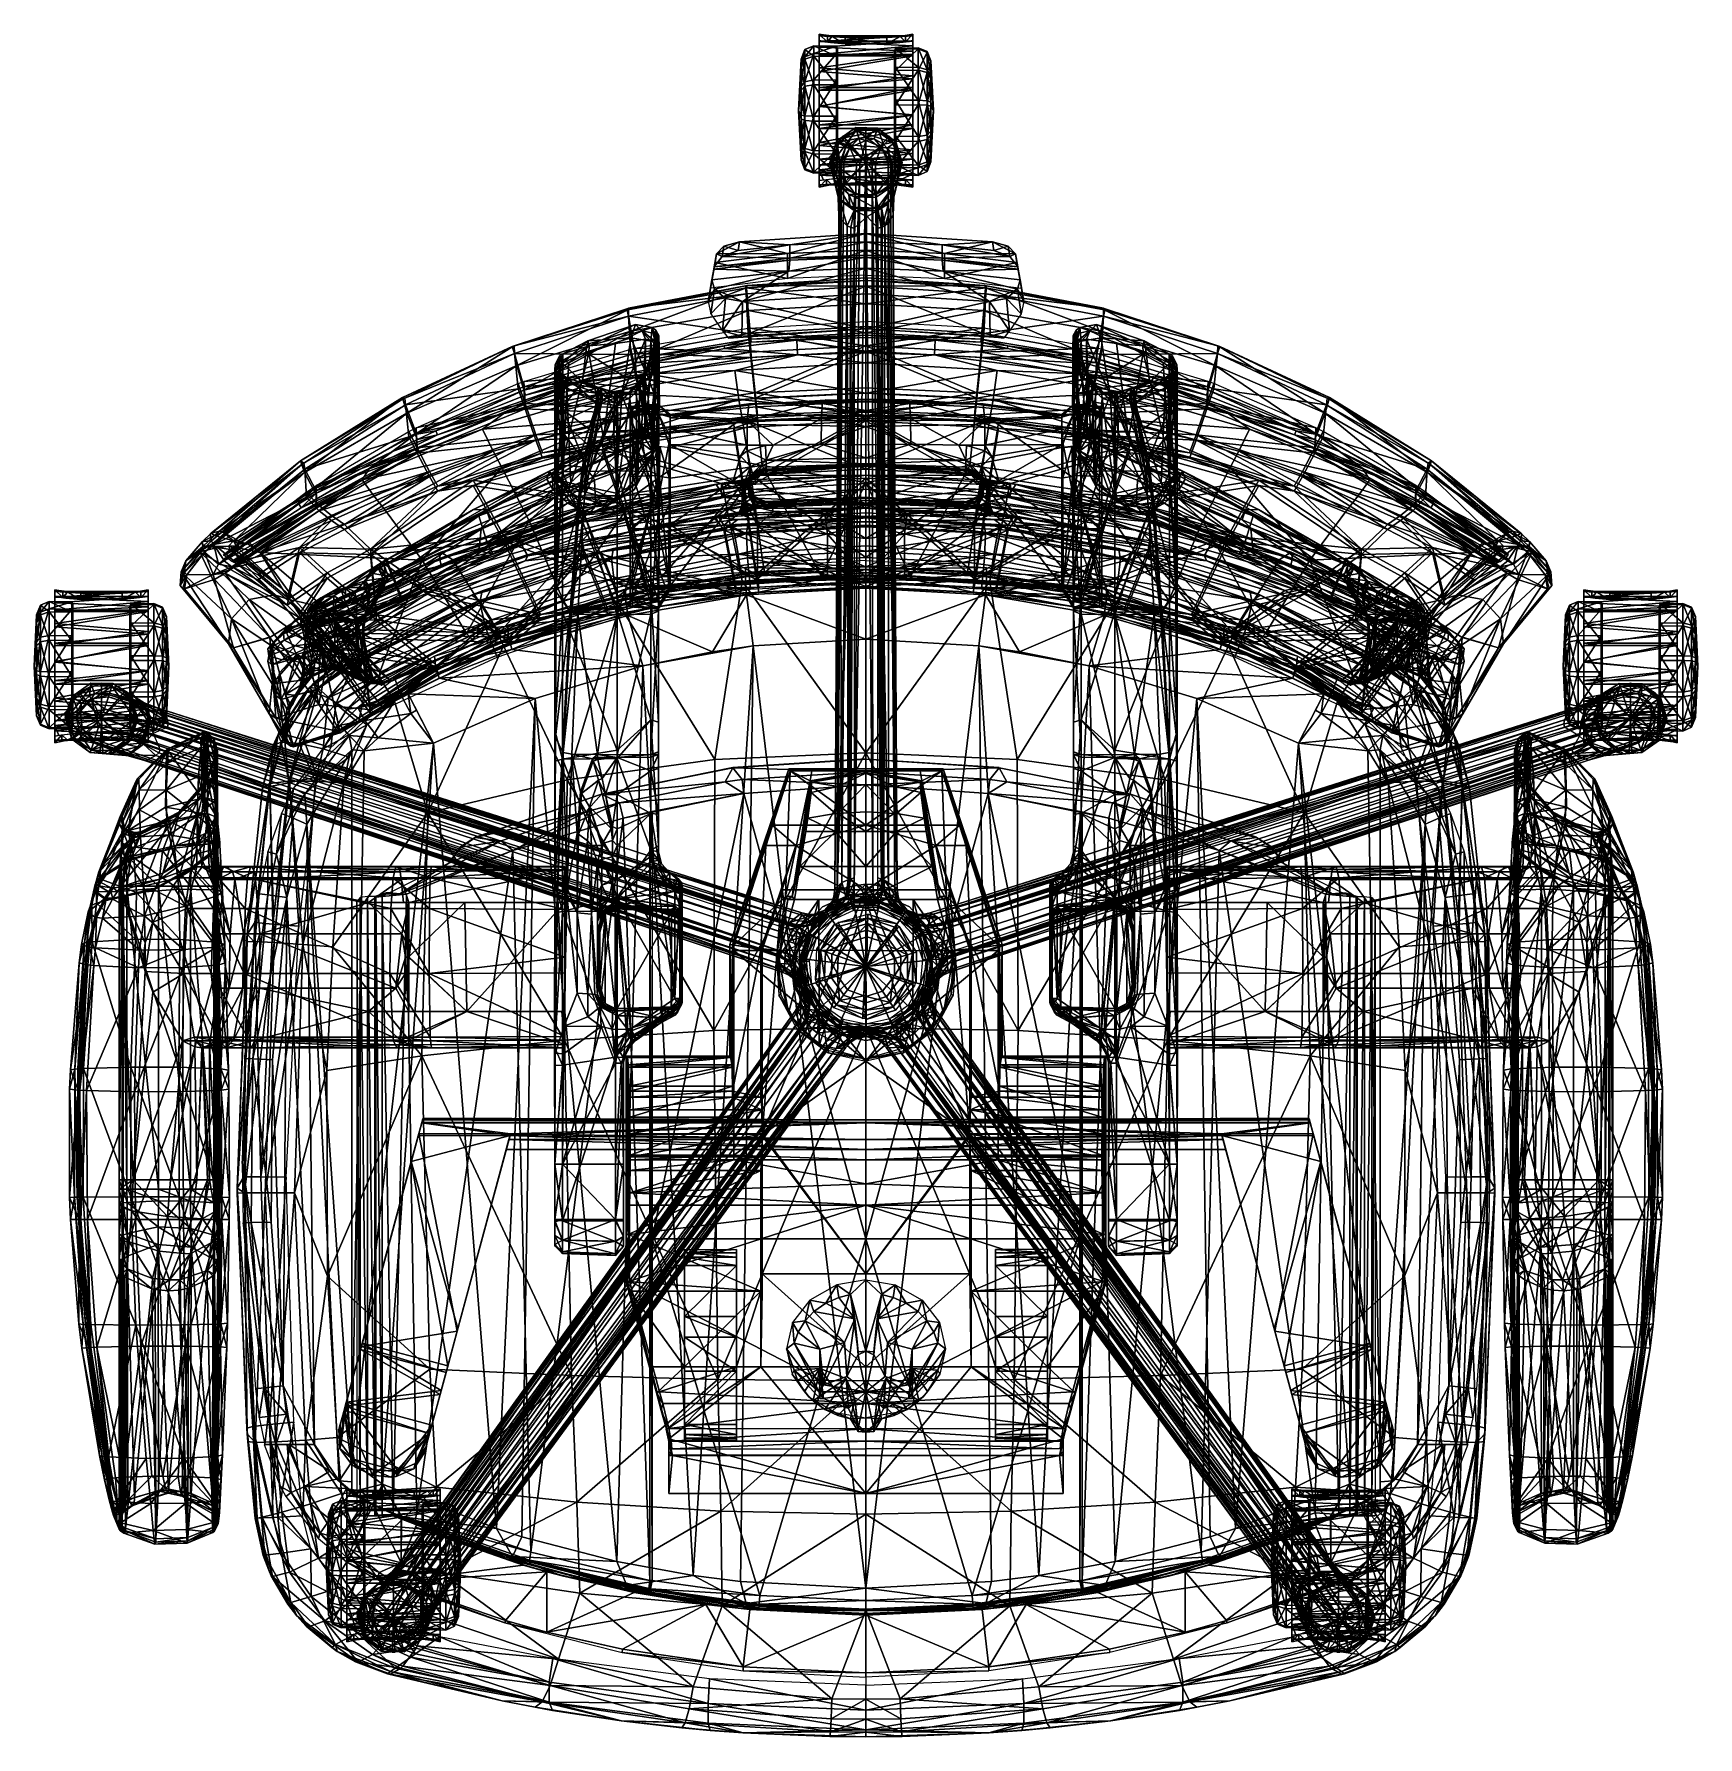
# Model space of a CAD drawing. Header units: millimetres. Extents: x 679 to 1321, y -297 to 360.
import ezdxf

# ---------------------------------------------------------------- set-up
doc = ezdxf.new("R2010")
doc.units = ezdxf.units.MM
doc.layers.add('USUPS_BD_CHR', color=7, linetype='Continuous')

# ---------------------------------------------------------------- blocks, each defined once
blk = doc.blocks.new('Actdia parts')
at = {"color": 7}
mesh = blk.add_polyface(dxfattribs=at)
corners = [(-12.21, 303.16, 60.05), (-11.5, 302.01, 60.05), (-6.26, 293.24, 78.54), (-10.19, 295.8, 85.14), (-10.78, 296.63, 87.27), (-10.04, 310, 93.28), (-10.78, 296.63, 87.27), (-10.68, 296.22, 88.55), (-14, 310, 60.05), (-12.21, 303.16, 60.05), (-10.43, 289.61, 94.02), (-3.71, 310, 103.47), (-2.41, 310, 103.97), (-1.71, 311.6, 103.72), (-6.19, 315.79, 97.95), (-8.61, 310, 98), (0, 312.33, 103.7), (0, 318.47, 97.99), (-9.42, 310, 95.85), (-10.04, 310, 93.28), (-7.89, 315.8, 93.28), (-7.13, 316.66, 93.28), (-2.76, 319.24, 93.28), (0, 319.62, 93.28), (0, 319.62, 93.28), (-3.94, 323.43, 60.05), (-2.76, 319.24, 93.28), (-7.13, 316.66, 93.28), (-11.21, 318.39, 60.05), (-7.89, 315.8, 93.28), (-14, 310, 60.05), (-10.04, 310, 93.28), (-2.41, 310, 103.97), (0, 312.33, 103.7), (-1.71, 311.6, 103.72), (-10.04, 310, 93.28), (-10.43, 289.61, 94.02), (-9.42, 310, 95.85), (-14, 310, 60.05), (-13, 310, 59), (-12.21, 303.16, 60.05), (-10.68, 302.58, 59), (-11.5, 302.01, 60.05), (-6.65, 297.68, 60.05), (-4.11, 297.67, 59), (0, 323, 59), (-3.66, 322.47, 59), (-3.94, 323.43, 60.05), (-10.41, 317.79, 59), (-11.21, 318.39, 60.05), (-13, 310, 59), (-14, 310, 60.05), (-10.68, 302.58, 59), (-13, 310, 59), (-4.11, 297.67, 59), (3.66, 297.53, 59), (-3.66, 322.47, 59), (4.11, 322.33, 59), (0, 323, 59), (-10.41, 317.79, 59)]
mesh.append_faces([[corners[k] for k in face] for face in [(0, 1, 2), (0, 3, 4), (5, 6, 7), (5, 8, 6), (6, 8, 9), (7, 10, 5), (11, 12, 13), (11, 14, 15), (14, 11, 13), (13, 16, 17), (17, 14, 13), (18, 15, 14), (19, 18, 20), (20, 14, 21), (14, 20, 18), (21, 14, 22), (22, 17, 23), (17, 22, 14), (24, 25, 26), (26, 25, 27), (27, 28, 29), (28, 27, 25), (28, 30, 31), (31, 29, 28), (32, 33, 34), (35, 36, 37), (38, 39, 40), (40, 41, 42), (41, 40, 39), (42, 41, 43), (44, 43, 41), (45, 46, 47), (46, 48, 49), (49, 47, 46), (48, 50, 51), (51, 49, 48), (52, 53, 54), (54, 53, 55), (55, 53, 56), (57, 56, 58), (56, 53, 59)]], dxfattribs={"color": 7})
mesh = blk.add_polyface(dxfattribs=at)
corners = [(11.21, 301.61, 60.05), (12.21, 303.16, 60.05), (6.03, 293.16, 78.32), (10.78, 296.63, 87.27), (10.04, 310, 93.28), (10.68, 296.22, 88.55), (14, 310, 60.05), (12.21, 303.16, 60.05), (10.43, 289.61, 94.02), (0, 312.33, 103.7), (5.89, 316.09, 97.96), (0, 318.47, 97.99), (1.62, 311.68, 103.71), (3.71, 310, 103.47), (2.41, 310, 103.97), (8.61, 310, 98), (0, 319.62, 93.28), (3.09, 319.14, 93.28), (6.78, 317, 93.28), (8.1, 315.52, 93.28), (9.42, 310, 95.85), (10.04, 310, 93.28), (14, 310, 60.05), (11.5, 317.99, 60.05), (8.1, 315.52, 93.28), (10.04, 310, 93.28), (6.78, 317, 93.28), (4.42, 323.28, 60.05), (3.09, 319.14, 93.28), (0, 319.62, 93.28), (-3.94, 323.43, 60.05), (2.41, 310, 103.97), (1.62, 311.68, 103.71), (0, 312.33, 103.7), (10.04, 310, 93.28), (9.42, 310, 95.85), (10.43, 289.61, 94.02), (3.66, 297.53, 59), (10.41, 302.21, 59), (11.21, 301.61, 60.05), (3.94, 296.57, 60.05), (12.21, 303.16, 60.05), (13, 310, 59), (14, 310, 60.05), (13, 310, 59), (10.68, 317.42, 59), (11.5, 317.99, 60.05), (14, 310, 60.05), (4.11, 322.33, 59), (4.42, 323.28, 60.05), (0, 323, 59), (-3.94, 323.43, 60.05), (3.66, 297.53, 59), (13, 310, 59), (10.41, 302.21, 59), (-3.66, 322.47, 59), (10.68, 317.42, 59), (4.11, 322.33, 59)]
mesh.append_faces([[corners[k] for k in face] for face in [(0, 1, 2), (3, 4, 5), (6, 4, 3), (6, 3, 7), (8, 5, 4), (9, 10, 11), (10, 9, 12), (10, 12, 13), (14, 13, 12), (13, 15, 10), (16, 11, 17), (17, 10, 18), (10, 17, 11), (10, 19, 18), (19, 10, 20), (15, 20, 10), (20, 21, 19), (22, 23, 24), (24, 25, 22), (24, 23, 26), (26, 27, 28), (27, 26, 23), (28, 27, 29), (30, 29, 27), (31, 32, 33), (34, 35, 36), (37, 38, 39), (39, 40, 37), (39, 38, 41), (41, 42, 43), (42, 41, 38), (44, 45, 46), (46, 47, 44), (45, 48, 49), (49, 46, 45), (49, 48, 50), (50, 51, 49), (52, 53, 54), (52, 55, 53), (53, 55, 56), (55, 57, 56)]], dxfattribs={"color": 7})
mesh = blk.add_polyface(dxfattribs=at)
corners = [(-10.25, 288.52, 91.82), (-7.25, 285.54, 85.85), (-9.26, 32.37, 130.54), (-10.43, 289.61, 94.02), (-12.01, 29.93, 145.21), (-5.86, 284.89, 84.55), (-6.82, 33.38, 125.6), (-4.57, 284.66, 84.08), (-6, 33.69, 124.28), (-4.58, 291.53, 79.84), (-4.57, 284.66, 84.08), (-5.86, 284.89, 84.55), (-10.25, 288.52, 91.82), (-10.12, 295.43, 86.44), (-7.25, 285.54, 85.85), (10.68, 296.22, 88.55), (10.43, 289.61, 94.02), (7.25, 285.54, 85.85), (6.25, 285.06, 84.89), (6, 292.73, 79.66), (5.86, 284.89, 84.55), (4.57, 284.66, 84.08), (4.58, 292.29, 78.6), (4.58, 291.53, 79.84), (0.51, 289.2, 81.59), (-4.58, 291.53, 79.84), (4.57, 284.66, 84.08), (-4.57, 284.66, 84.08), (8.59, 293.75, 83.2), (8.89, 286.66, 88.09), (6.26, 285.06, 84.89), (6.08, 292.49, 80.04), (4.58, 291.53, 79.84), (4.57, 284.66, 84.08), (10.43, 289.61, 94.02), (12.01, 29.93, 145.21), (7.25, 285.54, 85.85), (5.86, 284.89, 84.55), (6.25, 285.06, 84.89), (6.44, 33.53, 124.95), (6.82, 33.38, 125.6), (6, 33.69, 124.28), (4.57, 284.66, 84.08), (-4.55, 31.14, 177.1), (-2.41, 310, 103.97), (-11.18, 29.59, 156.82), (0, 31.75, 178.8), (0, 312.33, 103.7), (-3.71, 310, 103.47), (-8.61, 310, 98), (-9.42, 310, 95.85), (-10.43, 289.61, 94.02), (3.71, 310, 103.47), (2.41, 310, 103.97), (5.98, 30.84, 175.08), (2.66, 31.61, 178.25), (0, 312.33, 103.7), (0, 31.75, 178.8), (9.42, 310, 95.85), (8.61, 310, 98), (11.18, 29.59, 156.82), (8.67, 30.25, 167.93), (6.64, 30.74, 173.56), (10.43, 289.61, 94.02)]
mesh.append_faces([[corners[k] for k in face] for face in [(0, 1, 2), (3, 0, 4), (5, 6, 1), (7, 8, 5), (9, 10, 11), (12, 13, 14), (14, 9, 11), (15, 16, 17), (17, 18, 19), (19, 18, 20), (20, 21, 22), (20, 22, 19), (23, 24, 25), (26, 24, 23), (24, 27, 25), (28, 29, 30), (30, 31, 28), (32, 30, 33), (30, 32, 31), (34, 35, 36), (37, 38, 39), (36, 40, 38), (37, 41, 42), (43, 44, 45), (43, 46, 47), (48, 45, 44), (44, 43, 47), (49, 50, 45), (48, 49, 45), (50, 51, 45), (52, 53, 54), (55, 53, 56), (57, 55, 56), (54, 53, 55), (58, 59, 60), (52, 61, 59), (61, 52, 62), (60, 59, 61), (62, 52, 54), (60, 63, 58)]], dxfattribs={"color": 7})
mesh = blk.add_polyface(dxfattribs=at)
corners = [(-4.58, 292.29, 78.6), (-4.58, 291.53, 79.84), (-10.12, 295.43, 86.44), (-7.25, 285.54, 85.85), (-10.25, 288.52, 91.82), (-10.43, 289.61, 94.02), (-10.68, 296.22, 88.55), (-4.57, 292.73, 77.22), (-6.26, 293.24, 78.54), (-10.19, 295.8, 85.14), (-10.78, 296.63, 87.27), (7.25, 285.54, 85.85), (6, 292.73, 79.66), (10.68, 296.22, 88.55), (10.78, 296.63, 87.27), (6.03, 293.16, 78.32), (4.58, 292.29, 78.6), (4.57, 292.73, 77.22), (-4.57, 292.73, 77.22), (3.72, 292.44, 77.22), (-4.58, 292.29, 78.6), (4.57, 292.73, 77.22), (4.58, 292.1, 78.98), (4.58, 291.53, 79.84), (-4.58, 291.53, 79.84), (8.58, 294.39, 81.51), (8.59, 293.75, 83.2), (6.08, 292.49, 80.04), (6.04, 293.16, 78.33), (4.58, 292.1, 78.98), (4.57, 292.73, 77.22), (4.58, 291.53, 79.84), (3.91, 296.56, 60.05), (3.94, 296.57, 60.05), (3.72, 292.44, 77.22), (11.21, 301.61, 60.05), (4.57, 292.73, 77.22), (12.21, 303.16, 60.05), (10.78, 296.63, 87.27), (6.03, 293.16, 78.32), (-6.65, 297.68, 60.05), (-4.42, 296.72, 60.05), (-4.57, 292.73, 77.22), (-6.26, 293.24, 78.54), (-11.5, 302.01, 60.05), (-10.19, 295.8, 85.14), (-12.21, 303.16, 60.05), (-6.65, 297.68, 60.05), (-4.11, 297.67, 59), (-4.42, 296.72, 60.05), (0, 297, 59), (3.91, 296.56, 60.05), (3.66, 297.53, 59), (3.94, 296.57, 60.05), (3.66, 297.53, 59), (0, 297, 59), (-4.11, 297.67, 59)]
mesh.append_faces([[corners[k] for k in face] for face in [(0, 1, 2), (3, 2, 1), (4, 5, 6), (6, 2, 4), (7, 0, 8), (8, 2, 9), (2, 8, 0), (2, 6, 10), (10, 9, 2), (11, 12, 13), (13, 12, 14), (15, 14, 12), (12, 16, 15), (17, 15, 16), (18, 19, 20), (21, 22, 19), (23, 24, 19), (20, 19, 24), (19, 22, 23), (25, 26, 27), (27, 28, 25), (28, 27, 29), (29, 30, 28), (29, 27, 31), (32, 33, 34), (35, 36, 33), (37, 38, 39), (36, 34, 33), (39, 36, 35), (40, 41, 42), (32, 34, 41), (42, 43, 40), (34, 42, 41), (40, 43, 44), (43, 45, 46), (47, 48, 49), (48, 50, 49), (49, 50, 51), (51, 52, 53), (52, 51, 50), (54, 55, 56)]], dxfattribs={"color": 7})
mesh = blk.add_polyface(dxfattribs=at)
corners = [(-6, 33.69, 124.28), (-4.52, 34.17, 123.5), (-4.52, 32.59, 123.68), (-4.52, 27.5, 121.33), (-7.01, 27.22, 122.95), (-6.44, 33.53, 124.95), (-6, 33.69, 124.28), (-7.01, 27.22, 122.95), (-7.8, 26.89, 124.3), (-6.82, 33.38, 125.6), (-6.82, 33.38, 125.6), (-9.26, 32.37, 130.54), (-7.25, 285.54, 85.85), (-12.01, 29.93, 145.21), (-10.25, 288.52, 91.82), (-6.44, 33.53, 124.95), (-5.86, 284.89, 84.55), (-6, 33.69, 124.28), (-4.52, 34.17, 123.5), (-4.57, 284.66, 84.08), (6.82, 33.38, 125.6), (7.25, 285.54, 85.85), (12.01, 29.93, 145.21), (6.44, 33.53, 124.95), (6.25, 285.06, 84.89), (4.52, 34.17, 123.5), (4.57, 284.66, 84.08), (6, 33.69, 124.28), (5.86, 284.89, 84.55), (-0.88, 28.24, 121.78), (4.52, 32.59, 123.68), (4.52, 29.48, 122.91), (-4.52, 27.5, 121.33), (-4.52, 32.59, 123.68), (4.51, 26.26, 119.66), (4.52, 29.48, 122.91), (6.46, 29.32, 123.84), (4.52, 32.59, 123.68), (4.52, 34.17, 123.5), (6, 33.69, 124.28), (7.2, 29, 125.14), (6.46, 29.32, 123.84), (6.44, 33.53, 124.95), (6, 33.69, 124.28), (6.82, 33.38, 125.6), (6.82, 33.38, 125.6), (12.01, 29.93, 145.21), (12.51, 25.72, 140.26), (7.2, 29, 125.14), (12.01, 29.93, 145.21), (11.18, 29.59, 156.82), (12.32, 26.75, 148.96), (9.87, 25.63, 169.05), (8.67, 30.25, 167.93), (6.64, 30.74, 173.56), (7.89, 26.19, 174.89), (5.98, 30.84, 175.08), (2.66, 31.61, 178.25), (3, 27.07, 181.05), (0, 31.75, 178.8), (0, 27.21, 181.67), (-4.55, 31.14, 177.1), (-5.35, 26.7, 179.45), (0, 31.75, 178.8), (0, 27.21, 181.67), (-11.18, 29.59, 156.82), (-12.35, 27.03, 145.2), (-12.01, 29.93, 145.21), (-11.18, 29.59, 156.82), (-10.43, 289.61, 94.02), (-12.01, 29.93, 145.21), (12.01, 29.93, 145.21), (10.43, 289.61, 94.02), (11.18, 29.59, 156.82), (-12.01, 29.93, 145.21), (-9.26, 32.37, 130.54), (-12.35, 27.03, 145.2), (-7.8, 26.89, 124.3), (-6.82, 33.38, 125.6)]
mesh.append_faces([[corners[k] for k in face] for face in [(0, 1, 2), (2, 3, 4), (2, 4, 0), (5, 6, 7), (5, 8, 9), (8, 5, 7), (10, 11, 12), (13, 14, 11), (15, 10, 16), (15, 16, 17), (18, 17, 19), (20, 21, 22), (23, 24, 20), (25, 26, 27), (27, 28, 23), (29, 30, 31), (29, 32, 33), (34, 35, 36), (36, 35, 37), (37, 38, 39), (37, 39, 36), (40, 41, 42), (43, 42, 41), (42, 44, 40), (45, 46, 47), (47, 48, 45), (49, 50, 51), (52, 50, 53), (52, 53, 54), (55, 54, 56), (57, 58, 56), (58, 57, 59), (59, 60, 58), (61, 62, 63), (63, 62, 64), (65, 62, 61), (66, 65, 67), (68, 69, 70), (71, 72, 73), (74, 75, 76), (77, 75, 78)]], dxfattribs={"color": 7})
mesh = blk.add_polyface(dxfattribs=at)
corners = [(16.74, 23.05, 194.62), (6.24, 27.79, 194.62), (6.24, 27.79, 264.62), (16.74, 23.05, 264.62), (-5.75, 27.89, 194.62), (-5.75, 27.89, 264.62), (-16.74, 23.05, 194.62), (-16.74, 23.05, 264.62)]
mesh.append_faces([[corners[k] for k in face] for face in [(0, 1, 2), (2, 3, 0), (1, 4, 5), (5, 2, 1), (4, 6, 7), (7, 5, 4)]], dxfattribs={"color": 7})
mesh = blk.add_polyface(dxfattribs=at)
corners = [(-12.35, 27.03, 145.2), (-13.02, 25.12, 145.19), (-12.67, 24.65, 154.73), (12.67, 24.65, 154.73), (12.8, 25.35, 148.91), (12.32, 26.75, 148.96), (12.81, 25.58, 145.19), (12.35, 27.03, 145.2), (-7.01, 27.22, 122.95), (-4.52, 27.5, 121.33), (-5.8, 24.9, 116.16), (-4.52, 25.16, 115.97), (-9.32, 23.9, 119.27), (-7.8, 26.89, 124.3), (-7.01, 27.22, 122.95), (-8.79, 24.94, 122.91), (-9.32, 23.9, 119.27), (4.52, 29.48, 122.91), (4.51, 26.26, 119.66), (-0.88, 28.24, 121.78), (-4.52, 27.5, 121.33), (4.52, 25.16, 115.97), (-4.52, 25.16, 115.97), (5.31, 25.01, 116.04), (4.52, 25.16, 115.97), (4.51, 26.26, 119.66), (9.32, 23.9, 119.27), (6.46, 29.32, 123.84), (8.79, 24.94, 122.91), (6.46, 29.32, 123.84), (7.2, 29, 125.14), (9.32, 23.9, 119.27), (14.6, 21.5, 133.58), (7.2, 29, 125.14), (12.51, 25.72, 140.26), (12.01, 29.93, 145.21), (12.35, 27.03, 145.2), (12.32, 26.75, 148.96), (12.35, 27.03, 145.2), (12.01, 29.93, 145.21), (11.18, 29.59, 156.82), (9.87, 25.63, 169.05), (12.67, 24.65, 154.73), (6.64, 30.74, 173.56), (7.89, 26.19, 174.89), (5.98, 30.84, 175.08), (3, 27.07, 181.05), (5.05, 24.63, 185.88), (4.61, 24.7, 186.11), (0, 27.21, 181.67), (0, 25.09, 187.1), (-11.18, 29.59, 156.82), (-11.27, 25.15, 163.48), (-5.35, 26.7, 179.45), (-12.67, 24.65, 154.73), (-12.35, 27.03, 145.2), (0, 27.21, 181.67), (-8.09, 23.91, 183.38), (0, 25.09, 187.1), (-13.02, 25.12, 145.19), (-12.35, 27.03, 145.2), (-12.93, 24.03, 137.27), (-9.26, 32.37, 130.54), (-12.93, 24.03, 137.27), (-12.35, 27.03, 145.2), (-11.49, 23.82, 128.48), (-7.8, 26.89, 124.3), (-8.79, 24.94, 122.91), (12.35, 27.03, 145.2), (12.81, 25.58, 145.19), (12.51, 25.72, 140.26)]
mesh.append_faces([[corners[k] for k in face] for face in [(0, 1, 2), (3, 4, 5), (4, 6, 7), (7, 5, 4), (8, 9, 10), (11, 10, 9), (10, 12, 8), (13, 14, 15), (16, 15, 14), (17, 18, 19), (19, 18, 20), (18, 21, 20), (21, 22, 20), (23, 24, 25), (26, 23, 27), (25, 27, 23), (28, 29, 30), (29, 28, 31), (32, 33, 34), (35, 36, 34), (37, 38, 39), (40, 41, 42), (40, 42, 37), (43, 44, 41), (45, 46, 44), (47, 46, 48), (46, 47, 44), (48, 46, 49), (49, 50, 48), (51, 52, 53), (52, 51, 54), (54, 51, 55), (56, 57, 58), (53, 57, 56), (57, 53, 52), (59, 60, 61), (62, 63, 64), (65, 63, 62), (62, 66, 65), (66, 67, 65), (68, 69, 70)]], dxfattribs={"color": 7})
mesh = blk.add_polyface(dxfattribs=at)
corners = [(-5.19, 23.51, 75.92), (4.71, 23.61, 75.92), (4.32, 21.65, 74), (5, 23.55, 75.92), (14.15, 19.47, 75.92), (12.98, 17.86, 74), (-4.41, 22.86, 189), (0, 0, 189), (4.87, 22.77, 189), (13.68, 18.83, 189), (14.74, 20.29, 187.28), (5.24, 24.52, 187.28), (4.87, 22.77, 189), (13.68, 18.83, 189), (5.04, 24.57, 187.28), (-4.41, 22.86, 189), (12.8, 25.35, 148.91), (15.2, 20.92, 161.89), (15.75, 21.68, 148.84), (15.82, 21.78, 145.19), (12.81, 25.58, 145.19), (12.67, 24.65, 154.73), (10.37, 23.51, 120.87), (9.32, 23.9, 119.27), (8.79, 24.94, 122.91), (8.79, 24.94, 122.91), (7.2, 29, 125.14), (14.6, 21.5, 133.58), (10.37, 23.51, 120.87), (15.24, 20.97, 132.91), (15.2, 20.92, 161.89), (9.87, 25.63, 169.05), (13.32, 21.93, 170.73), (12.67, 24.65, 154.73), (7.89, 26.19, 174.89), (11.41, 22.78, 176.97), (5.05, 24.63, 185.88), (5.05, 24.63, 185.88), (4.61, 24.7, 186.11), (5.04, 24.57, 187.28), (-4.75, 24.62, 187.28), (0, 25.09, 187.1), (15.2, 20.92, 161.89), (13.32, 21.93, 170.73), (14.74, 20.29, 187.28), (11.41, 22.78, 176.97), (5.24, 24.52, 187.28), (5, 23.55, 75.92), (4.71, 23.61, 75.92), (4.52, 25.16, 115.97), (5.31, 25.01, 116.04), (-4.52, 25.16, 115.97), (14.15, 19.47, 75.92), (9.32, 23.9, 119.27), (10.37, 23.51, 120.87), (15.24, 20.97, 132.91), (12.81, 25.58, 145.19), (15.82, 21.78, 145.19), (15.24, 20.97, 132.91), (12.51, 25.72, 140.26), (14.6, 21.5, 133.58)]
mesh.append_faces([[corners[k] for k in face] for face in [(0, 1, 2), (2, 1, 3), (3, 4, 5), (3, 5, 2), (6, 7, 8), (9, 8, 7), (10, 11, 12), (12, 13, 10), (12, 11, 14), (14, 15, 12), (16, 17, 18), (18, 19, 20), (20, 16, 18), (16, 21, 17), (22, 23, 24), (25, 26, 27), (25, 27, 28), (27, 29, 28), (30, 31, 32), (31, 30, 33), (32, 31, 34), (34, 35, 32), (35, 34, 36), (37, 38, 39), (40, 39, 41), (41, 39, 38), (42, 43, 44), (44, 43, 45), (37, 39, 46), (46, 44, 37), (37, 44, 45), (47, 48, 49), (49, 50, 47), (51, 49, 48), (50, 52, 47), (53, 52, 50), (54, 55, 52), (53, 54, 52), (56, 57, 58), (59, 58, 60), (58, 59, 56)]], dxfattribs={"color": 7})
mesh = blk.add_polyface(dxfattribs=at)
corners = [(-12.98, 17.86, 74), (-14.15, 19.48, 75.92), (-5.46, 23.45, 75.92), (-5.19, 23.51, 75.92), (-4.76, 21.56, 74), (4.32, 21.65, 74), (-15.82, 21.78, 145.19), (-15.34, 21.12, 157.24), (-13.79, 22.56, 157.26), (-13.02, 25.12, 145.19), (-15.2, 20.92, 161.89), (-12.67, 24.65, 154.73), (-13.21, 23.31, 157.28), (0, 0, 189), (-4.41, 22.86, 189), (-13.68, 18.84, 189), (5.04, 24.57, 187.28), (-4.75, 24.62, 187.28), (-4.41, 22.86, 189), (-5.53, 24.46, 187.28), (-14.74, 20.29, 187.28), (-13.68, 18.84, 189), (-8.79, 24.94, 122.91), (-9.32, 23.9, 119.27), (-10.37, 23.51, 120.87), (-11.27, 25.15, 163.48), (-15.2, 20.92, 161.89), (-8.09, 23.91, 183.38), (-13.21, 23.31, 157.28), (-12.67, 24.65, 154.73), (-8.09, 23.91, 183.38), (-15.2, 20.92, 161.89), (-14.74, 20.29, 187.28), (-5.53, 24.46, 187.28), (-4.75, 24.62, 187.28), (0, 25.09, 187.1), (-5.8, 24.9, 116.16), (-14.15, 19.48, 75.92), (-9.32, 23.9, 119.27), (-5.46, 23.45, 75.92), (-10.37, 23.51, 120.87), (-15.24, 20.97, 132.91), (-5.19, 23.51, 75.92), (-4.52, 25.16, 115.97), (4.71, 23.61, 75.92), (-14.6, 21.5, 133.58), (-15.24, 20.97, 132.91), (-13.6, 22.68, 135.23), (-15.42, 21.23, 137.31), (-12.93, 24.03, 137.27), (-13.02, 25.12, 145.19), (-15.82, 21.78, 145.19), (-12.93, 24.03, 137.27), (-11.49, 23.82, 128.48), (-13.6, 22.68, 135.23), (-14.6, 21.5, 133.58), (-15.24, 20.97, 132.91), (-8.79, 24.94, 122.91), (-10.37, 23.51, 120.87)]
mesh.append_faces([[corners[k] for k in face] for face in [(0, 1, 2), (2, 3, 4), (2, 4, 0), (5, 4, 3), (6, 7, 8), (8, 9, 6), (8, 7, 10), (11, 8, 12), (8, 11, 9), (10, 12, 8), (13, 14, 15), (16, 17, 18), (18, 17, 19), (19, 20, 21), (19, 21, 18), (22, 23, 24), (25, 26, 27), (26, 25, 28), (29, 28, 25), (30, 31, 32), (33, 30, 32), (34, 35, 30), (34, 30, 33), (36, 37, 38), (36, 39, 37), (40, 38, 37), (41, 40, 37), (42, 39, 43), (42, 43, 44), (36, 43, 39), (45, 46, 47), (47, 48, 49), (48, 47, 46), (49, 48, 50), (50, 48, 51), (52, 53, 54), (54, 53, 55), (56, 55, 53), (56, 53, 57), (57, 58, 56)]], dxfattribs={"color": 7})
mesh = blk.add_polyface(dxfattribs=at)
corners = [(11.98, 16.49, 235.9), (11.98, 16.49, 133.89), (0.68, 20.21, 235.9), (11.06, 15.22, 76.52), (0.65, 18.64, 76.52), (9.87, 13.58, 46.64), (0.61, 16.62, 46.64), (6.81, 9.38, 43.49), (0.5, 11.42, 43.49), (0.28, 0.38, 43.49), (-10.76, 16.95, 235.9), (-9.91, 15.63, 76.52), (-8.81, 13.93, 46.64), (-5.99, 9.57, 43.49), (0.11, 0.15, 43.49), (-11.8, 16.24, 235.9), (-10.87, 14.97, 76.52), (-9.68, 13.33, 46.64), (-6.63, 9.12, 43.49), (0, 0, 43.49), (0.04, 0.06, 43.49)]
mesh.append_faces([[corners[k] for k in face] for face in [(0, 1, 2), (3, 4, 1), (1, 4, 2), (4, 3, 5), (5, 6, 4), (6, 5, 7), (7, 8, 6), (8, 7, 9), (10, 4, 11), (4, 10, 2), (4, 6, 12), (12, 11, 4), (6, 8, 13), (13, 12, 6), (8, 9, 13), (13, 9, 14), (15, 11, 16), (11, 15, 10), (16, 11, 12), (12, 17, 16), (17, 12, 13), (13, 18, 17), (13, 14, 18), (19, 18, 20), (18, 14, 20)]], dxfattribs={"color": 7})
mesh = blk.add_polyface(dxfattribs=at)
corners = [(8.23, 11.32, 215.19), (0.25, 14, 215.19), (0.25, 14, 293.19), (8.23, 11.32, 293.19), (-8.23, 11.32, 215.19), (-8.23, 11.32, 293.19)]
mesh.append_faces([[corners[k] for k in face] for face in [(0, 1, 2), (2, 3, 0), (1, 4, 5), (5, 2, 1)]], dxfattribs={"color": 7})
blk = doc.blocks.new('Actdia caster')
at = {"color": 7}
mesh = blk.add_polyface(dxfattribs=at)
corners = [(-18, 351.09, 41.91), (18, 351.09, 41.91), (-18, 345.12, 47.34), (18, 352.86, 39.46), (-18, 354.42, 36.66), (-18, 356.83, 28.38), (18, 356.83, 28.38), (-18, 356.97, 26.89), (-13.69, 356.23, 18.58), (8, 355.74, 16.87), (-8, 355.74, 16.87), (-18, 351.59, 45.12), (-18, 345.12, 47.34), (-18, 346.49, 49.43), (-18, 351.09, 41.91), (-18, 356.65, 37.8), (-18, 354.42, 36.66), (-18, 358.79, 31.7), (-18, 356.83, 28.38), (-18, 356.97, 26.89), (-18, 359.51, 26.22), (-18, 358.79, 31.7), (-8, 358.16, 16.23), (-16.41, 359.2, 20.69), (18, 358.79, 31.7), (-18, 359.51, 26.22), (-18, 356.65, 37.8), (-18, 351.59, 45.12), (18, 354.95, 40.85), (-18, 346.49, 49.43), (18, 351.59, 45.12), (-14.89, 358.87, 18.89), (-13.12, 358.55, 17.58), (-14.89, 356.45, 19.54), (-8, 355.74, 16.87), (-8, 358.16, 16.23), (-18, 359.51, 26.22), (-18, 356.97, 26.89), (8, 355.74, 16.87), (-8, 355.74, 16.87), (-8, 358.16, 16.23), (-25.04, 349.8, 25), (-23.54, 353.53, 25), (-23.54, 349.79, 12.27), (-25.04, 346.65, 14.29), (-20.16, 355, 25), (-20.16, 351.02, 11.47), (-11.39, 354.79, 25), (-11.39, 350.85, 11.58), (-11, 353.74, 25), (-11, 349.96, 12.15), (-23.54, 339.41, 3.43), (-20.16, 339.99, 2.09), (-11.39, 339.91, 2.28), (-11, 339.49, 3.24), (-23.54, 350.78, 36.04), (-25.04, 347.48, 34.29), (-25.04, 339.38, 42.43), (-20.16, 352.07, 36.73), (-23.54, 341.15, 45.72), (-11.39, 351.89, 36.64), (-20.16, 341.85, 47.01), (-11, 350.96, 36.14), (-11.39, 341.75, 46.83), (-23.54, 353.53, 25), (-23.54, 353.53, 25), (-25.04, 349.8, 25), (-20.16, 355, 25), (-20.16, 355, 25), (-23.54, 353.53, 25), (-11.39, 354.79, 25), (-11.39, 354.79, 25), (-20.16, 355, 25), (-11, 353.74, 25), (-11, 353.74, 25), (-11.39, 354.79, 25)]
mesh.append_faces([[corners[k] for k in face] for face in [(0, 1, 2), (3, 0, 4), (5, 6, 4), (5, 7, 8), (9, 5, 10), (10, 5, 8), (11, 12, 13), (14, 12, 11), (15, 14, 11), (16, 14, 15), (17, 16, 15), (18, 16, 17), (19, 18, 20), (20, 18, 17), (21, 22, 23), (21, 24, 22), (23, 25, 21), (26, 24, 21), (27, 28, 26), (29, 30, 27), (31, 32, 33), (33, 32, 34), (34, 32, 35), (31, 33, 36), (33, 37, 36), (38, 39, 40), (41, 42, 43), (43, 44, 41), (42, 45, 46), (46, 43, 42), (45, 47, 48), (48, 46, 45), (47, 49, 50), (50, 48, 47), (44, 43, 51), (43, 46, 52), (46, 48, 53), (48, 50, 54), (55, 56, 57), (58, 55, 59), (60, 58, 61), (62, 60, 63), (56, 55, 64), (65, 66, 56), (55, 58, 67), (68, 69, 55), (58, 60, 70), (71, 72, 58), (60, 62, 73), (74, 75, 60)]], dxfattribs={"color": 7})
mesh = blk.add_polyface(dxfattribs=at)
corners = [(18, 351.09, 41.91), (18, 342.3, 49.02), (-18, 345.12, 47.34), (18, 352.86, 39.46), (-18, 351.09, 41.91), (18, 356.83, 28.38), (-18, 354.42, 36.66), (8, 355.74, 16.87), (-18, 356.83, 28.38), (16.42, 356.77, 21.36), (18, 356.97, 26.89), (18, 356.83, 28.38), (18, 356.97, 26.89), (18, 359.51, 26.22), (18, 358.79, 31.7), (18, 354.95, 40.85), (18, 352.86, 39.46), (18, 351.09, 41.91), (18, 351.59, 45.12), (18, 343.42, 51.26), (18, 342.3, 49.02), (8, 358.16, 16.23), (-8, 358.16, 16.23), (18, 358.79, 31.7), (13.68, 358.64, 17.93), (18, 359.51, 26.22), (18, 354.95, 40.85), (-18, 356.65, 37.8), (18, 351.59, 45.12), (-18, 351.59, 45.12), (18, 343.42, 51.26), (-18, 346.49, 49.43), (18, 359.51, 26.22), (15.24, 356.52, 19.88), (15.24, 358.94, 19.24), (18, 356.97, 26.89), (8, 358.16, 16.23), (13.12, 358.55, 17.58), (8, 355.74, 16.87), (-8, 358.16, 16.23), (8, 358.16, 16.23), (8, 355.74, 16.87), (25.04, 343.28, 10.32), (23.54, 345.78, 7.54), (23.54, 352.77, 19.05), (25.04, 349.15, 20), (20.16, 346.76, 6.46), (20.16, 354.18, 18.68), (11.39, 346.63, 6.61), (11.39, 353.99, 18.73), (11, 345.92, 7.39), (11, 352.97, 19), (23.54, 352.37, 32.3), (25.04, 348.82, 31.14), (20.16, 353.76, 32.75), (11.39, 353.57, 32.69), (11, 352.57, 32.36), (23.54, 344.65, 43.42), (25.04, 342.32, 40.5), (20.16, 345.56, 44.57), (11.39, 345.43, 44.41), (11, 344.78, 43.58)]
mesh.append_faces([[corners[k] for k in face] for face in [(0, 1, 2), (3, 0, 4), (5, 3, 6), (7, 5, 8), (9, 10, 5), (9, 5, 7), (11, 12, 13), (13, 14, 11), (15, 16, 14), (16, 11, 14), (17, 15, 18), (17, 16, 15), (19, 20, 18), (20, 17, 18), (21, 22, 23), (23, 24, 21), (25, 24, 23), (26, 23, 27), (28, 26, 29), (30, 28, 31), (32, 33, 34), (35, 33, 32), (36, 37, 38), (33, 38, 37), (33, 37, 34), (39, 40, 41), (42, 43, 44), (44, 45, 42), (43, 46, 47), (47, 44, 43), (46, 48, 49), (49, 47, 46), (48, 50, 51), (51, 49, 48), (45, 44, 52), (52, 53, 45), (44, 47, 54), (54, 52, 44), (47, 49, 55), (55, 54, 47), (49, 51, 56), (56, 55, 49), (53, 52, 57), (57, 58, 53), (52, 54, 59), (59, 57, 52), (54, 55, 60), (60, 59, 54), (55, 56, 61), (61, 60, 55)]], dxfattribs={"color": 7})
mesh = blk.add_polyface(dxfattribs=at)
corners = [(18, 328.38, 52.09), (-18, 324.52, 51.53), (-18, 331.62, 52.09), (-18, 338.87, 50.53), (18, 338.87, 50.53), (18, 342.3, 49.02), (-18, 345.12, 47.34), (-18, 331.77, 54.59), (-18, 324.52, 51.53), (-18, 323.04, 53.75), (-18, 331.62, 52.09), (-18, 337.94, 53.48), (-18, 338.87, 50.53), (-18, 346.49, 49.43), (-18, 345.12, 47.34), (-18, 337.94, 53.48), (18, 343.42, 51.26), (-18, 346.49, 49.43), (-18, 331.77, 54.59), (18, 337.94, 53.48), (-18, 323.04, 53.75), (18, 328.23, 54.59), (-26, 330, 25), (-25.04, 349.8, 25), (-25.04, 346.65, 14.29), (-11, 330, 25), (-11, 349.96, 12.15), (-11, 353.74, 25), (-25.04, 337.92, 6.85), (-23.54, 339.41, 3.43), (-20.16, 339.99, 2.09), (-23.54, 349.79, 12.27), (-11.39, 339.91, 2.28), (-20.16, 351.02, 11.47), (-11, 339.49, 3.24), (-11.39, 350.85, 11.58), (-25.04, 326.78, 5.47), (-23.54, 326.18, 1.78), (-20.16, 325.94, 0.34), (-11.39, 325.97, 0.54), (-11, 326.14, 1.57), (-25.04, 317.68, 40.5), (-25.04, 328.27, 44.72), (-25.04, 339.38, 42.43), (-23.54, 327.95, 48.44), (-23.54, 341.15, 45.72), (-20.16, 327.82, 49.9), (-20.16, 341.85, 47.01), (-11.39, 327.84, 49.7), (-11.39, 341.75, 46.83), (-11, 327.93, 48.65), (-11, 341.25, 45.91), (-25.04, 347.48, 34.29), (-23.54, 350.78, 36.04), (-20.16, 352.07, 36.73), (-11.39, 351.89, 36.64), (-11, 350.96, 36.14), (-25.04, 349.8, 25), (-11, 330, 25), (-11, 353.74, 25)]
mesh.append_faces([[corners[k] for k in face] for face in [(0, 1, 2), (3, 4, 2), (5, 3, 6), (7, 8, 9), (10, 8, 7), (11, 10, 7), (12, 10, 11), (13, 12, 11), (14, 12, 13), (15, 16, 17), (18, 19, 15), (20, 21, 18), (22, 23, 24), (25, 26, 27), (22, 24, 28), (29, 28, 24), (30, 29, 31), (32, 30, 33), (34, 32, 35), (25, 34, 26), (22, 28, 36), (28, 29, 37), (37, 36, 28), (29, 30, 38), (38, 37, 29), (30, 32, 39), (39, 38, 30), (32, 34, 40), (40, 39, 32), (25, 40, 34), (22, 41, 42), (22, 42, 43), (42, 44, 45), (45, 43, 42), (44, 46, 47), (47, 45, 44), (46, 48, 49), (49, 47, 46), (48, 50, 51), (51, 49, 48), (25, 51, 50), (22, 43, 52), (43, 45, 53), (45, 47, 54), (47, 49, 55), (49, 51, 56), (25, 56, 51), (22, 52, 57), (58, 59, 56)]], dxfattribs={"color": 7})
mesh = blk.add_polyface(dxfattribs=at)
corners = [(18, 328.38, 52.09), (18, 324.52, 51.53), (-18, 324.52, 51.53), (18, 338.87, 50.53), (-18, 331.62, 52.09), (18, 342.3, 49.02), (-18, 338.87, 50.53), (18, 338.87, 50.53), (18, 343.42, 51.26), (18, 337.94, 53.48), (18, 342.3, 49.02), (18, 328.23, 54.59), (18, 328.38, 52.09), (18, 324.52, 51.53), (18, 323.04, 53.75), (18, 337.94, 53.48), (18, 343.42, 51.26), (-18, 337.94, 53.48), (18, 328.23, 54.59), (-18, 331.77, 54.59), (26, 330, 25), (25.04, 322.08, 6.85), (25.04, 333.22, 5.47), (23.54, 320.59, 3.43), (23.54, 333.82, 1.78), (20.16, 334.06, 0.34), (11.39, 334.03, 0.54), (20.16, 320.01, 2.09), (11, 333.86, 1.57), (11.39, 320.09, 2.28), (11, 330, 25), (11, 320.51, 3.24), (25.04, 343.28, 10.32), (23.54, 345.78, 7.54), (20.16, 346.76, 6.46), (11.39, 346.63, 6.61), (11, 345.92, 7.39), (25.04, 349.15, 20), (11, 352.97, 19), (25.04, 348.82, 31.14), (11, 352.57, 32.36), (25.04, 342.32, 40.5), (11, 344.78, 43.58), (25.04, 331.73, 44.72), (23.54, 344.65, 43.42), (23.54, 332.05, 48.44), (20.16, 345.56, 44.57), (20.16, 332.18, 49.9), (11.39, 345.43, 44.41), (11.39, 332.16, 49.7), (11, 332.07, 48.65), (25.04, 320.62, 42.43), (23.54, 318.85, 45.72), (20.16, 318.15, 47.01), (11.39, 318.25, 46.83), (11, 318.75, 45.91)]
mesh.append_faces([[corners[k] for k in face] for face in [(0, 1, 2), (3, 0, 4), (5, 3, 6), (7, 8, 9), (7, 10, 8), (11, 12, 9), (12, 7, 9), (13, 11, 14), (13, 12, 11), (15, 16, 17), (18, 15, 19), (20, 21, 22), (21, 23, 24), (24, 22, 21), (25, 24, 23), (26, 25, 27), (28, 26, 29), (30, 28, 31), (20, 22, 32), (22, 24, 33), (33, 32, 22), (24, 25, 34), (34, 33, 24), (25, 26, 35), (35, 34, 25), (26, 28, 36), (36, 35, 26), (30, 36, 28), (20, 32, 37), (30, 38, 36), (20, 37, 39), (30, 40, 38), (20, 39, 41), (30, 42, 40), (20, 41, 43), (41, 44, 45), (45, 43, 41), (44, 46, 47), (47, 45, 44), (46, 48, 49), (49, 47, 46), (48, 42, 50), (50, 49, 48), (30, 50, 42), (20, 43, 51), (43, 45, 52), (45, 47, 53), (47, 49, 54), (49, 50, 55), (30, 55, 50)]], dxfattribs={"color": 7})
mesh = blk.add_polyface(dxfattribs=at)
corners = [(0, 323.5, 59), (0, 323.5, 32), (-8.89, 320.15, 32), (-9.64, 319.46, 32), (-9.64, 319.46, 59), (-13.48, 310.76, 32), (-13.5, 309.75, 59), (-13.48, 310.76, 32), (-9.64, 319.46, 32), (0, 310, 32), (-8.89, 320.15, 32), (0, 323.5, 32), (0, 310, 59), (0, 323.5, 59), (-9.64, 319.46, 59), (-13.5, 309.75, 59), (18, 314.88, 47.34), (-18, 311.3, 44.47), (-18, 317.7, 49.02), (-18, 324.52, 51.53), (18, 324.52, 51.53), (-18, 316.58, 51.26), (-18, 311.3, 44.47), (-18, 309.11, 45.84), (-18, 317.7, 49.02), (-18, 323.04, 53.75), (-18, 324.52, 51.53), (-18, 316.58, 51.26), (18, 323.04, 53.75), (-18, 323.04, 53.75), (-18, 309.11, 45.84), (18, 313.51, 49.43), (-26, 330, 25), (-25.04, 326.78, 5.47), (-25.04, 316.72, 10.32), (-23.54, 326.18, 1.78), (-23.54, 314.22, 7.54), (-20.16, 325.94, 0.34), (-20.16, 313.24, 6.46), (-11.39, 325.97, 0.54), (-11.39, 313.37, 6.61), (-11, 326.14, 1.57), (-11, 314.08, 7.39), (-11, 330, 25), (-25.04, 310.85, 20), (-23.54, 307.23, 19.05), (-11, 307.03, 19), (-25.04, 311.18, 31.14), (-11, 307.43, 32.36), (-25.04, 317.68, 40.5), (-23.54, 315.35, 43.42), (-20.16, 314.44, 44.57), (-23.54, 307.63, 32.3), (-11.39, 314.57, 44.41), (-20.16, 306.24, 32.75), (-11, 315.22, 43.58), (-11.39, 306.43, 32.69), (-23.54, 327.95, 48.44), (-25.04, 328.27, 44.72), (-20.16, 327.82, 49.9), (-11.39, 327.84, 49.7), (-11, 327.93, 48.65)]
mesh.append_faces([[corners[k] for k in face] for face in [(0, 1, 2), (2, 3, 4), (2, 4, 0), (4, 3, 5), (5, 6, 4), (7, 8, 9), (8, 10, 9), (9, 10, 11), (12, 13, 14), (12, 14, 15), (16, 17, 18), (19, 20, 18), (21, 22, 23), (24, 22, 21), (25, 24, 21), (26, 24, 25), (27, 28, 29), (30, 31, 27), (32, 33, 34), (33, 35, 36), (36, 34, 33), (35, 37, 38), (38, 36, 35), (37, 39, 40), (40, 38, 37), (39, 41, 42), (42, 40, 39), (43, 42, 41), (32, 34, 44), (34, 36, 45), (45, 44, 34), (40, 42, 46), (43, 46, 42), (32, 44, 47), (43, 48, 46), (32, 47, 49), (50, 49, 47), (51, 50, 52), (53, 51, 54), (55, 53, 56), (43, 55, 48), (49, 50, 57), (57, 58, 49), (50, 51, 59), (59, 57, 50), (51, 53, 60), (60, 59, 51), (53, 55, 61), (61, 60, 53), (43, 61, 55)]], dxfattribs={"color": 7})
mesh = blk.add_polyface(dxfattribs=at)
corners = [(13.48, 310.76, 59), (13.48, 310.76, 32), (9.64, 319.46, 32), (8.89, 320.15, 32), (8.89, 320.15, 59), (0, 323.5, 32), (0, 323.5, 59), (0, 323.5, 59), (0, 323.5, 32), (8.89, 320.15, 32), (0, 310, 32), (9.64, 319.46, 32), (13.48, 310.76, 32), (0, 310, 59), (13.48, 310.76, 59), (8.89, 320.15, 59), (0, 323.5, 59), (18, 314.88, 47.34), (18, 311.3, 44.47), (-18, 311.3, 44.47), (18, 324.52, 51.53), (-18, 317.7, 49.02), (18, 313.51, 49.43), (18, 314.88, 47.34), (18, 323.04, 53.75), (18, 324.52, 51.53), (18, 311.3, 44.47), (18, 309.11, 45.84), (18, 323.04, 53.75), (18, 328.23, 54.59), (-18, 323.04, 53.75), (18, 313.51, 49.43), (-18, 316.58, 51.26), (26, 330, 25), (25.04, 310.2, 25), (25.04, 313.35, 14.29), (23.54, 310.21, 12.27), (11, 330, 25), (11, 310.04, 12.15), (11, 306.26, 25), (25.04, 322.08, 6.85), (23.54, 320.59, 3.43), (20.16, 308.98, 11.47), (20.16, 320.01, 2.09), (11.39, 309.15, 11.58), (11.39, 320.09, 2.28), (11, 320.51, 3.24), (20.16, 334.06, 0.34), (11.39, 334.03, 0.54), (11, 333.86, 1.57), (23.54, 318.85, 45.72), (25.04, 320.62, 42.43), (25.04, 331.73, 44.72), (20.16, 318.15, 47.01), (23.54, 332.05, 48.44), (11.39, 318.25, 46.83), (20.16, 332.18, 49.9), (11, 318.75, 45.91), (11.39, 332.16, 49.7), (25.04, 312.52, 34.29), (23.54, 309.22, 36.04), (20.16, 307.93, 36.73), (11.39, 308.11, 36.64), (11, 309.04, 36.14), (25.04, 310.2, 25), (11, 330, 25), (11, 306.26, 25)]
mesh.append_faces([[corners[k] for k in face] for face in [(0, 1, 2), (2, 3, 4), (2, 4, 0), (3, 5, 6), (7, 4, 3), (8, 9, 10), (9, 11, 10), (11, 12, 10), (13, 14, 15), (13, 15, 16), (17, 18, 19), (20, 17, 21), (22, 23, 24), (23, 25, 24), (26, 22, 27), (26, 23, 22), (28, 29, 30), (31, 28, 32), (33, 34, 35), (36, 35, 34), (37, 38, 39), (33, 35, 40), (35, 36, 41), (41, 40, 35), (36, 42, 43), (43, 41, 36), (42, 44, 45), (45, 43, 42), (44, 38, 46), (46, 45, 44), (37, 46, 38), (41, 43, 47), (43, 45, 48), (45, 46, 49), (50, 51, 52), (53, 50, 54), (55, 53, 56), (57, 55, 58), (33, 51, 59), (51, 50, 60), (60, 59, 51), (50, 53, 61), (61, 60, 50), (53, 55, 62), (62, 61, 53), (55, 57, 63), (63, 62, 55), (37, 63, 57), (33, 59, 64), (65, 66, 63)]], dxfattribs={"color": 7})
mesh = blk.add_polyface(dxfattribs=at)
corners = [(-13.48, 310.76, 32), (-13.5, 309.75, 32), (-13.5, 309.75, 59), (-9.99, 300.92, 32), (-9.27, 300.19, 32), (-9.27, 300.19, 59), (-0.51, 296.51, 32), (0.51, 296.51, 59), (-0.51, 296.51, 32), (-9.27, 300.19, 32), (0, 310, 32), (-9.99, 300.92, 32), (-13.5, 309.75, 32), (-13.48, 310.76, 32), (0, 310, 59), (-13.5, 309.75, 59), (-9.27, 300.19, 59), (0.51, 296.51, 59), (-18, 307.14, 39.46), (-8, 304.26, 16.87), (-16.42, 303.23, 21.36), (18, 305.58, 36.66), (-18, 303.03, 26.89), (-18, 311.3, 44.47), (18, 311.3, 44.47), (-18, 301.45, 32.66), (-18, 307.14, 39.46), (-18, 303.03, 26.89), (-18, 300.49, 26.22), (-18, 305.05, 40.85), (-18, 309.11, 45.84), (-18, 311.3, 44.47), (-18, 305.05, 40.85), (18, 309.11, 45.84), (-18, 309.11, 45.84), (-18, 301.45, 32.66), (18, 303.35, 37.8), (-8, 301.84, 16.23), (18, 301.45, 32.66), (-18, 300.49, 26.22), (-14.37, 301.23, 18.44), (-18, 300.49, 26.22), (-15.24, 303.48, 19.88), (-15.24, 301.06, 19.24), (-18, 303.03, 26.89), (-8, 301.84, 16.23), (-13.12, 301.45, 17.58), (-8, 304.26, 16.87), (8, 301.84, 16.23), (-8, 301.84, 16.23), (-8, 304.26, 16.87), (-23.54, 314.22, 7.54), (-20.16, 313.24, 6.46), (-20.16, 305.82, 18.68), (-23.54, 307.23, 19.05), (-11.39, 313.37, 6.61), (-11.39, 306.01, 18.73), (-11, 307.03, 19), (-25.04, 310.85, 20), (-23.54, 307.63, 32.3), (-25.04, 311.18, 31.14), (-20.16, 306.24, 32.75), (-11.39, 306.43, 32.69), (-11, 307.43, 32.36), (-23.54, 315.35, 43.42), (-20.16, 314.44, 44.57), (-11.39, 314.57, 44.41), (-11, 315.22, 43.58)]
mesh.append_faces([[corners[k] for k in face] for face in [(0, 1, 2), (2, 1, 3), (3, 4, 5), (3, 5, 2), (5, 4, 6), (6, 7, 5), (8, 9, 10), (9, 11, 10), (11, 12, 10), (12, 13, 10), (14, 15, 16), (14, 16, 17), (18, 19, 20), (18, 21, 19), (20, 22, 18), (23, 24, 18), (25, 26, 27), (27, 28, 25), (29, 26, 25), (30, 26, 29), (31, 26, 30), (32, 33, 34), (35, 36, 32), (37, 38, 35), (35, 39, 40), (37, 35, 40), (41, 42, 43), (44, 42, 41), (45, 46, 47), (42, 47, 46), (42, 46, 43), (48, 49, 50), (51, 52, 53), (53, 54, 51), (52, 55, 56), (56, 53, 52), (57, 56, 55), (58, 54, 59), (59, 60, 58), (54, 53, 61), (61, 59, 54), (53, 56, 62), (62, 61, 53), (56, 57, 63), (63, 62, 56), (60, 59, 64), (59, 61, 65), (61, 62, 66), (62, 63, 67)]], dxfattribs={"color": 7})
mesh = blk.add_polyface(dxfattribs=at)
corners = [(-0.51, 296.51, 32), (0.51, 296.51, 32), (0.51, 296.51, 59), (9.27, 300.19, 32), (9.99, 300.92, 32), (9.99, 300.92, 59), (13.5, 309.75, 32), (13.48, 310.76, 32), (13.48, 310.76, 59), (13.48, 310.76, 32), (13.5, 309.75, 32), (0, 310, 32), (9.99, 300.92, 32), (9.27, 300.19, 32), (0.51, 296.51, 32), (-0.51, 296.51, 32), (0, 310, 59), (0.51, 296.51, 59), (9.99, 300.92, 59), (13.48, 310.76, 59), (8, 304.26, 16.87), (-8, 304.26, 16.87), (18, 305.58, 36.66), (14.09, 303.7, 18.86), (18, 303.03, 26.89), (18, 311.3, 44.47), (-18, 307.14, 39.46), (18, 303.35, 37.8), (18, 305.58, 36.66), (18, 309.11, 45.84), (18, 311.3, 44.47), (18, 301.45, 32.66), (18, 303.03, 26.89), (18, 300.49, 26.22), (18, 309.11, 45.84), (18, 313.51, 49.43), (-18, 309.11, 45.84), (18, 303.35, 37.8), (-18, 305.05, 40.85), (18, 301.45, 32.66), (-18, 301.45, 32.66), (16.41, 300.8, 20.69), (18, 300.49, 26.22), (8, 301.84, 16.23), (-8, 301.84, 16.23), (18, 303.03, 26.89), (18, 300.49, 26.22), (15.24, 303.48, 19.88), (15.24, 301.06, 19.24), (8, 304.26, 16.87), (8, 301.84, 16.23), (-8, 304.26, 16.87), (8, 304.26, 16.87), (8, 301.84, 16.23), (25.04, 310.2, 25), (23.54, 306.47, 25), (23.54, 310.21, 12.27), (20.16, 305, 25), (20.16, 308.98, 11.47), (11.39, 305.21, 25), (11.39, 309.15, 11.58), (11, 306.26, 25), (11, 310.04, 12.15), (25.04, 312.52, 34.29), (23.54, 309.22, 36.04), (23.54, 306.47, 25), (23.54, 306.47, 25), (25.04, 310.2, 25), (20.16, 307.93, 36.73), (20.16, 305, 25), (20.16, 305, 25), (23.54, 306.47, 25), (11.39, 308.11, 36.64), (11.39, 305.21, 25), (11.39, 305.21, 25), (20.16, 305, 25), (11, 309.04, 36.14), (11, 306.26, 25), (11, 306.26, 25), (11.39, 305.21, 25)]
mesh.append_faces([[corners[k] for k in face] for face in [(0, 1, 2), (2, 1, 3), (3, 4, 5), (3, 5, 2), (5, 4, 6), (6, 7, 8), (6, 8, 5), (9, 10, 11), (10, 12, 11), (12, 13, 11), (13, 14, 11), (14, 15, 11), (16, 17, 18), (16, 18, 19), (20, 21, 22), (22, 23, 20), (24, 23, 22), (25, 22, 26), (27, 28, 29), (28, 30, 29), (31, 28, 27), (28, 31, 32), (32, 31, 33), (34, 35, 36), (37, 34, 38), (39, 37, 40), (41, 42, 39), (43, 39, 44), (41, 39, 43), (45, 46, 47), (46, 48, 47), (47, 48, 49), (48, 50, 49), (51, 52, 53), (54, 55, 56), (55, 57, 58), (58, 56, 55), (57, 59, 60), (60, 58, 57), (59, 61, 62), (62, 60, 59), (63, 64, 65), (66, 67, 63), (64, 68, 69), (70, 71, 64), (68, 72, 73), (74, 75, 68), (72, 76, 77), (78, 79, 72)]], dxfattribs={"color": 7})
blk = doc.blocks.new('Actdia leg assy')
for name, p in [('Actdia caster', (0, 0)), ('Actdia parts', (0, 0)), ('Actdia caster', (-294.83, -214.2)), ('Actdia caster', (294.83, -214.2)), ('Actdia caster', (-182.21, -560.8)), ('Actdia caster', (182.21, -560.8))]:
    blk.add_blockref(name, p)
for rotation in [71.99999999999999, 287.9999999999999, 144, 215.9999999999999]:
    blk.add_blockref('Actdia parts', (0, 0), dxfattribs=dict(rotation=rotation))
blk = doc.blocks.new('Actdia hb frame half white')
at = {"color": 7}
mesh = blk.add_polyface(dxfattribs=at)
corners = [(0, 243.43, 989.67), (26.66, 241.5, 989.6), (0, 242.56, 989.55), (44.31, 240.68, 989.87), (54.67, 239.29, 989.99), (54.53, 238.32, 989.83), (84.22, 232.64, 990.27), (88.41, 232.84, 990.58), (45.92, 262.58, 1014.83), (0, 264.55, 1005.62), (0, 265.48, 1014.66), (46.05, 261.73, 1005.85), (46.51, 262.51, 1014.84), (91.85, 253.2, 1006.6), (0, 255.56, 993.26), (45.46, 252.9, 993.52), (90.74, 244.92, 994.45), (0, 244.39, 989.62), (44.43, 241.88, 989.81), (88.75, 234.45, 990.53), (0, 243.43, 989.67), (44.31, 240.68, 989.87), (54.67, 239.29, 989.99), (44.53, 188.46, 403.91), (42.23, 190.93, 404.22), (42.25, 191.34, 404.8), (45, 188.37, 404.4), (42.23, 190.93, 404.22), (0, 192.82, 403.53), (0, 193.23, 404.11), (42.25, 191.34, 404.8), (42.25, 190.01, 412.28), (45, 187.46, 409.53), (42.25, 191.34, 404.8), (0, 193.23, 404.11), (0, 189.49, 425.29), (42.45, 189.34, 415.94), (42.25, 190.01, 412.28), (42.25, 191.34, 404.8), (50.62, 229.84, 982.03), (26.38, 235.87, 986.2), (83.58, 228.49, 987.31), (0, 232.79, 981.65), (0, 236.68, 986.08), (84.22, 232.64, 990.27), (54.53, 238.32, 989.83), (26.66, 241.5, 989.6), (0, 242.56, 989.55), (46.51, 262.51, 1014.84), (46.18, 259.42, 1015.6), (91.56, 253.81, 1015.33), (45.92, 262.58, 1014.83), (0, 262.34, 1015.44), (0, 265.48, 1014.66), (89.03, 236.38, 1006.46), (91.6, 250.73, 1016.07), (45.41, 244.09, 1005.68), (44.84, 244.16, 1005.67), (0, 246.76, 1005.41)]
mesh.append_faces([[corners[k] for k in face] for face in [(0, 1, 2), (1, 0, 3), (3, 4, 5), (3, 5, 1), (4, 6, 5), (6, 4, 7), (8, 9, 10), (11, 9, 8), (11, 8, 12), (12, 13, 11), (14, 11, 15), (11, 14, 9), (11, 13, 16), (16, 15, 11), (17, 15, 18), (15, 17, 14), (15, 16, 19), (19, 18, 15), (20, 18, 21), (18, 20, 17), (21, 18, 22), (19, 22, 18), (23, 24, 25), (25, 26, 23), (27, 28, 29), (29, 30, 27), (31, 32, 33), (34, 35, 36), (34, 36, 37), (38, 34, 37), (39, 40, 41), (40, 39, 42), (42, 43, 40), (44, 41, 40), (45, 40, 46), (40, 45, 44), (46, 40, 43), (43, 47, 46), (48, 49, 50), (49, 51, 52), (51, 49, 48), (53, 52, 51), (54, 55, 56), (56, 49, 57), (49, 56, 55), (57, 49, 52), (52, 58, 57)]], dxfattribs={"color": 7})
mesh = blk.add_polyface(dxfattribs=at)
corners = [(88.41, 232.84, 990.58), (110.7, 226.94, 991.12), (110.35, 225.71, 990.81), (84.22, 232.64, 990.27), (131.29, 220.31, 991.73), (165.9, 206.49, 993), (91.56, 253.81, 1015.33), (91.85, 253.2, 1006.6), (46.51, 262.51, 1014.84), (92.23, 253.64, 1015.34), (135.65, 239.33, 1016.16), (136.18, 239.1, 1007.87), (134.7, 231.75, 996.02), (90.74, 244.92, 994.45), (131.91, 222.22, 991.75), (88.75, 234.45, 990.53), (54.67, 239.29, 989.99), (88.41, 232.84, 990.58), (110.7, 226.94, 991.12), (131.29, 220.31, 991.73), (110.74, 176.38, 428.52), (57.78, 185.91, 426.59), (107.66, 171.87, 440.7), (159.29, 156.83, 445.31), (55.6, 186.41, 424.8), (111.1, 173.89, 415.88), (164.46, 157.28, 423.4), (91.22, 175.62, 411.46), (110.69, 171.32, 413.53), (55.79, 183.93, 411.33), (133.65, 165.1, 416.52), (139.16, 213.64, 989.63), (147.83, 207.14, 985.27), (100.09, 221.17, 983.21), (83.58, 228.49, 987.31), (50.62, 229.84, 982.03), (110.35, 225.71, 990.81), (84.22, 232.64, 990.27), (88.92, 168.24, 426.39), (130.42, 158.32, 430.35), (109.41, 162.23, 443.4), (113.6, 161.23, 443.72), (57.03, 171.52, 440.48), (131.45, 156.49, 445.19), (92.23, 253.64, 1015.34), (91.6, 250.73, 1016.07), (135.65, 239.33, 1016.16), (135.5, 236.42, 1016.85), (91.56, 253.81, 1015.33), (46.18, 259.42, 1015.6), (134.19, 222.75, 1007.82), (131.95, 223.57, 1007.74), (90.68, 235.99, 1006.49), (89.03, 236.38, 1006.46), (90.69, 173.07, 412.27), (55.58, 181.27, 408.74), (91.22, 175.62, 411.46), (110.69, 171.32, 413.53), (133.65, 165.1, 416.52), (132.92, 162.73, 417.22), (88.92, 168.24, 426.39), (130.42, 158.32, 430.35)]
mesh.append_faces([[corners[k] for k in face] for face in [(0, 1, 2), (0, 2, 3), (1, 4, 2), (5, 2, 4), (6, 7, 8), (7, 6, 9), (10, 11, 9), (9, 11, 7), (7, 11, 12), (12, 13, 7), (13, 12, 14), (14, 15, 13), (16, 15, 17), (17, 15, 18), (18, 14, 19), (14, 18, 15), (20, 21, 22), (20, 22, 23), (24, 20, 25), (26, 25, 20), (27, 25, 28), (25, 27, 29), (28, 25, 30), (31, 32, 33), (33, 34, 31), (34, 33, 35), (36, 31, 34), (36, 34, 37), (38, 39, 40), (41, 40, 39), (38, 40, 42), (43, 41, 39), (44, 45, 46), (46, 45, 47), (45, 44, 48), (48, 49, 45), (50, 47, 51), (51, 47, 52), (52, 45, 53), (45, 52, 47), (54, 55, 56), (54, 56, 57), (58, 59, 57), (57, 59, 54), (60, 54, 61), (59, 61, 54)]], dxfattribs={"color": 7})
mesh = blk.add_polyface(dxfattribs=at)
corners = [(110.35, 225.71, 990.81), (165.9, 206.49, 993), (165.27, 205.01, 992.41), (172.93, 203.25, 993.3), (191.61, 191.99, 993.38), (182.57, 198.57, 993.73), (182.79, 198.45, 993.74), (212.11, 182.36, 995.23), (136.18, 239.1, 1007.87), (135.65, 239.33, 1016.16), (136.39, 239.04, 1016.18), (177.9, 219.18, 1017.32), (178.77, 219.44, 1009.65), (178.68, 218.75, 1017.34), (218.06, 194.98, 1011.9), (177.13, 213.4, 998.22), (134.7, 231.75, 996.02), (216.56, 190.53, 1000.97), (173.8, 205.16, 993.48), (131.91, 222.22, 991.75), (213.01, 183.88, 995.65), (131.29, 220.31, 991.73), (165.9, 206.49, 993), (172.93, 203.25, 993.3), (182.57, 198.57, 993.73), (182.79, 198.45, 993.74), (159.29, 156.83, 445.31), (163.99, 159.79, 434.66), (110.74, 176.38, 428.52), (164.46, 157.28, 423.4), (133.65, 165.1, 416.52), (163.85, 154.91, 421.43), (111.1, 173.89, 415.88), (175.1, 150.49, 423.56), (191.59, 191.92, 993.27), (194.26, 187.64, 988.5), (147.83, 207.14, 985.27), (139.16, 213.64, 989.63), (191.61, 191.99, 993.38), (165.27, 205.01, 992.41), (110.35, 225.71, 990.81), (131.45, 156.49, 445.19), (130.42, 158.32, 430.35), (168.05, 144.42, 448.9), (178.68, 218.75, 1017.34), (177.62, 216.51, 1017.92), (216.73, 194.14, 1018.75), (177.9, 219.18, 1017.32), (136.39, 239.04, 1016.18), (135.5, 236.42, 1016.85), (135.65, 239.33, 1016.16), (176.26, 204.26, 1009.68), (173.44, 205.69, 1009.54), (216.39, 191.77, 1019.25), (134.19, 222.75, 1007.82), (132.92, 162.73, 417.22), (133.65, 165.1, 416.52), (163.85, 154.91, 421.43), (174.21, 148.38, 424.12), (130.42, 158.32, 430.35), (170.84, 144.72, 435.85)]
mesh.append_faces([[corners[k] for k in face] for face in [(0, 1, 2), (1, 3, 2), (4, 2, 5), (5, 2, 3), (4, 5, 6), (4, 6, 7), (8, 9, 10), (11, 12, 10), (10, 12, 8), (12, 11, 13), (13, 14, 12), (8, 12, 15), (15, 16, 8), (17, 15, 12), (16, 15, 18), (18, 19, 16), (20, 18, 15), (21, 19, 22), (22, 18, 23), (18, 22, 19), (23, 18, 24), (18, 25, 24), (20, 25, 18), (26, 27, 28), (28, 27, 29), (30, 29, 31), (29, 30, 32), (31, 29, 33), (34, 35, 36), (36, 37, 34), (38, 34, 37), (39, 37, 40), (37, 39, 38), (41, 42, 43), (44, 45, 46), (45, 44, 47), (48, 49, 47), (47, 49, 45), (49, 48, 50), (51, 45, 52), (45, 51, 53), (52, 45, 54), (49, 54, 45), (55, 56, 57), (57, 58, 55), (59, 55, 60), (58, 60, 55)]], dxfattribs={"color": 7})
mesh = blk.add_polyface(dxfattribs=at)
corners = [(243.44, 160.75, 993.51), (245.18, 160.75, 993.2), (225.11, 145.82, 875.1), (249.91, 161.55, 993.74), (228.06, 143.37, 837.97), (245.18, 160.75, 993.2), (241.89, 162.89, 997.07), (238.85, 163.29, 995.65), (241.08, 163.46, 997.1), (242.18, 161.5, 995.43), (242.18, 161.5, 995.43), (238.4, 162.98, 993.66), (238.85, 163.29, 995.65), (237.84, 163.34, 993.64), (212.11, 182.36, 995.23), (218.68, 178.35, 995.61), (217.87, 176.9, 994.52), (191.61, 191.99, 993.38), (238.85, 163.29, 995.65), (241.08, 163.46, 997.1), (216.73, 194.14, 1018.75), (218.06, 194.98, 1011.9), (178.68, 218.75, 1017.34), (252.58, 167.14, 1014.48), (252.87, 166.68, 1016.06), (217.52, 193.55, 1018.78), (252.4, 164.08, 1020.47), (252.4, 164.08, 1020.47), (178.77, 219.44, 1009.65), (216.56, 190.53, 1000.97), (249.37, 167.83, 1006.02), (247.95, 167.45, 1003.71), (177.13, 213.4, 998.22), (213.01, 183.88, 995.65), (242.97, 164.84, 998.32), (242.05, 164.2, 997.66), (212.11, 182.36, 995.23), (182.79, 198.45, 993.74), (218.68, 178.35, 995.61), (241.08, 163.46, 997.1), (225.11, 145.82, 875.1), (233.63, 159.58, 966.2), (242.18, 161.5, 995.43), (238.4, 162.98, 993.66), (243.44, 160.75, 993.51), (237.68, 163.37, 993.32), (237.84, 163.34, 993.64), (194.26, 187.64, 988.5), (238.85, 163.29, 995.65), (237.68, 163.37, 993.32), (217.87, 176.9, 994.52), (191.59, 191.92, 993.27), (191.61, 191.99, 993.38), (251.82, 163.17, 1020.8), (216.39, 191.77, 1019.25), (251.47, 162.62, 1020.8), (217.52, 193.55, 1018.78), (252.4, 164.08, 1020.47), (216.73, 194.14, 1018.75), (177.62, 216.51, 1017.92), (215.81, 180.93, 1012.02), (247.78, 156.9, 1014.43), (212.06, 183.42, 1011.77), (176.26, 204.26, 1009.68)]
mesh.append_faces([[corners[k] for k in face] for face in [(0, 1, 2), (3, 4, 5), (6, 7, 8), (7, 6, 9), (10, 11, 12), (13, 12, 11), (14, 15, 16), (16, 17, 14), (16, 15, 18), (19, 18, 15), (20, 21, 22), (23, 21, 24), (25, 21, 20), (24, 21, 25), (24, 25, 26), (26, 25, 27), (28, 21, 29), (29, 30, 31), (30, 29, 21), (23, 30, 21), (32, 29, 33), (33, 34, 35), (34, 33, 29), (31, 34, 29), (33, 36, 37), (33, 38, 36), (38, 33, 35), (35, 39, 38), (40, 41, 42), (42, 41, 43), (44, 40, 42), (43, 41, 45), (46, 47, 48), (46, 49, 47), (50, 51, 52), (51, 50, 47), (47, 50, 48), (53, 54, 55), (54, 53, 56), (56, 53, 57), (54, 56, 58), (58, 59, 54), (55, 60, 61), (60, 54, 62), (54, 60, 55), (62, 54, 63)]], dxfattribs={"color": 7})
mesh = blk.add_polyface(dxfattribs=at)
corners = [(44.53, 181.6, 402.73), (44.53, 188.46, 403.91), (45, 188.37, 404.4), (45, 181.52, 403.23), (45.17, 186.58, 409.98), (45, 187.46, 409.53), (45.23, 187.63, 414.91), (45.06, 187.77, 414.98), (45.6, 187.32, 414.77), (47.67, 184.81, 410.89), (47.66, 184.83, 410.92), (47.61, 186.11, 413.93), (45.06, 187.77, 414.98), (45, 187.46, 409.53), (42.25, 190.01, 412.28), (42.45, 189.34, 415.94), (45.06, 187.77, 414.98), (42.45, 189.34, 415.94), (47.93, 187.47, 423.68), (48.78, 187.36, 422.89), (45.23, 187.63, 414.91), (57.76, 185.91, 426.59), (57.77, 185.91, 426.59), (45.6, 187.32, 414.77), (49.5, 187.24, 422.22), (47.61, 186.11, 413.93), (52.14, 186.82, 424.65), (55.53, 186.23, 426.19), (57.78, 185.91, 426.59), (45.17, 186.58, 409.98), (47.8, 182.13, 408.33), (45.18, 182.46, 406.38), (47.67, 184.81, 410.89), (45, 187.46, 409.53), (45, 182.63, 405.38), (42.25, 191.34, 404.8), (45, 187.46, 409.53), (45, 188.37, 404.4), (55.51, 186.18, 426.49), (57.76, 185.91, 426.59), (47.93, 187.47, 423.68), (42.45, 189.34, 415.94), (0, 189.49, 425.29), (0, 189.49, 425.29), (0, 184.1, 436.93), (54.48, 181, 437.89), (55.6, 186.41, 424.8), (52.14, 186.82, 424.65), (55.53, 186.23, 426.19), (55.51, 186.18, 426.49), (57.78, 185.91, 426.59), (57.76, 185.91, 426.59), (110.74, 176.38, 428.52), (47.61, 186.11, 413.93), (55.79, 183.93, 411.33), (47.66, 184.83, 410.92), (49.5, 187.24, 422.22), (47.67, 184.81, 410.89), (55.58, 181.27, 408.74), (47.8, 182.13, 408.33), (45, 188.37, 404.4), (45, 182.63, 405.38), (45, 181.52, 403.23), (45, 187.46, 409.53)]
mesh.append_faces([[corners[k] for k in face] for face in [(0, 1, 2), (2, 3, 0), (4, 5, 6), (7, 6, 5), (6, 8, 4), (9, 4, 10), (10, 8, 11), (8, 10, 4), (12, 13, 14), (14, 15, 12), (16, 17, 18), (16, 19, 20), (19, 16, 18), (18, 21, 19), (22, 19, 21), (23, 20, 19), (23, 24, 25), (24, 23, 19), (19, 26, 24), (26, 19, 22), (27, 22, 28), (22, 27, 26), (29, 30, 31), (30, 29, 32), (33, 31, 34), (31, 33, 29), (35, 36, 37), (38, 39, 40), (40, 41, 42), (38, 40, 42), (43, 44, 45), (46, 47, 48), (43, 45, 49), (46, 48, 50), (45, 51, 49), (50, 52, 46), (51, 45, 50), (53, 54, 55), (47, 46, 56), (46, 53, 56), (53, 46, 54), (55, 54, 57), (57, 58, 59), (58, 57, 54), (60, 61, 62), (63, 61, 60)]], dxfattribs={"color": 7})
mesh = blk.add_polyface(dxfattribs=at)
corners = [(47.99, 177.07, 414.02), (47.33, 177.11, 414.02), (47.83, 178.67, 410.46), (46.61, 177.1, 414.02), (48.91, 175.2, 419.36), (48.75, 175.13, 419.65), (47.99, 177.07, 414.02), (47.33, 177.11, 414.02), (58.96, 172.99, 424.5), (56.53, 173.34, 424.09), (48.59, 175.07, 419.93), (46.61, 177.1, 414.02), (56.52, 173.34, 424.11), (48.42, 175, 420.21), (56.52, 173.33, 424.13), (45.82, 177.05, 414.02), (48.26, 174.93, 420.5), (56.51, 173.33, 424.15), (56.51, 173.33, 424.18), (48.09, 174.86, 420.78), (56.5, 173.32, 424.2), (47.93, 174.79, 421.07), (56.49, 173.32, 424.22), (47.77, 174.74, 421.35), (47.69, 174.71, 421.5), (56.49, 173.32, 424.23), (57.87, 173.13, 424.44), (56.49, 173.32, 424.23), (58.96, 172.99, 424.5), (57.78, 185.91, 426.59), (54.48, 181, 437.89), (107.66, 171.87, 440.7), (111.1, 173.89, 415.88), (55.79, 183.93, 411.33), (55.6, 186.41, 424.8), (55.58, 181.27, 408.74), (91.22, 175.62, 411.46), (57.03, 171.52, 440.48), (49.48, 172.37, 440.21), (57.87, 173.13, 424.44), (58.96, 172.99, 424.5), (88.92, 168.24, 426.39), (47.8, 182.13, 408.33), (55.58, 181.27, 408.74), (47.8, 181.38, 408.29), (90.69, 173.07, 412.27), (47.8, 179.43, 409.22), (47.99, 177.07, 414.02), (47.83, 178.67, 410.46), (58.96, 172.99, 424.5), (48.91, 175.2, 419.36), (88.92, 168.24, 426.39)]
mesh.append_faces([[corners[k] for k in face] for face in [(0, 1, 2), (3, 2, 1), (4, 5, 6), (6, 5, 7), (5, 4, 8), (8, 9, 5), (7, 5, 10), (7, 10, 11), (5, 9, 12), (12, 10, 5), (9, 8, 12), (11, 10, 13), (10, 12, 14), (14, 13, 10), (12, 8, 14), (15, 13, 16), (13, 14, 17), (17, 16, 13), (14, 8, 17), (16, 17, 18), (18, 19, 16), (17, 8, 18), (19, 18, 20), (20, 21, 19), (18, 8, 20), (21, 20, 22), (22, 23, 21), (20, 8, 22), (24, 23, 22), (22, 25, 24), (25, 22, 8), (26, 27, 28), (29, 30, 31), (32, 33, 34), (35, 33, 36), (37, 38, 39), (40, 37, 39), (41, 37, 40), (42, 43, 44), (43, 45, 46), (43, 46, 44), (45, 47, 48), (48, 46, 45), (49, 50, 51), (51, 47, 45), (50, 47, 51)]], dxfattribs={"color": 7})
mesh = blk.add_polyface(dxfattribs=at)
corners = [(0, 180.42, 401.86), (0, 181, 401.45), (6.54, 180.38, 401.87), (41.83, 179.17, 402.18), (41.76, 178.59, 402.58), (41.83, 179.17, 402.18), (44.53, 181.6, 402.73), (45, 181.52, 403.23), (41.76, 178.59, 402.58), (47.8, 179.43, 409.22), (47.83, 178.67, 410.46), (43.13, 177.59, 410.31), (45.2, 181.22, 406.31), (47.8, 181.38, 408.29), (41.76, 177.27, 410.02), (45, 181.15, 405.31), (47.83, 178.67, 410.46), (46.61, 177.1, 414.02), (45.82, 177.05, 414.02), (45, 176.94, 414.02), (43.13, 177.59, 410.31), (44.15, 176.79, 414.02), (43.37, 176.65, 414.02), (43.28, 176.63, 414.02), (42.42, 176.54, 414.02), (41.99, 176.55, 414.02), (41.76, 177.27, 410.02), (46.61, 177.1, 414.02), (48.42, 175, 420.21), (45.82, 177.05, 414.02), (48.26, 174.93, 420.5), (45, 176.94, 414.02), (48.09, 174.86, 420.78), (44.15, 176.79, 414.02), (47.93, 174.79, 421.07), (43.37, 176.65, 414.02), (43.28, 176.63, 414.02), (47.77, 174.74, 421.35), (42.42, 176.54, 414.02), (47.69, 174.71, 421.5), (41.99, 176.55, 414.02), (47.8, 182.13, 408.33), (47.8, 181.38, 408.29), (45.2, 181.22, 406.31), (45.18, 182.46, 406.38), (45, 181.15, 405.31), (45, 182.63, 405.38), (0, 180.42, 401.86), (6.54, 180.38, 401.87), (0, 176.69, 423.03), (57.87, 173.13, 424.44), (56.49, 173.32, 424.23), (41.99, 176.55, 414.02), (41.76, 178.59, 402.58), (41.76, 177.27, 410.02), (47.69, 174.71, 421.5), (41.76, 177.27, 410.02), (41.76, 178.59, 402.58), (45, 181.15, 405.31), (45, 181.52, 403.23), (45, 182.63, 405.38), (45, 181.15, 405.31), (45, 181.52, 403.23), (0, 176.69, 423.03), (49.48, 172.37, 440.21), (0, 174.95, 439.39), (57.87, 173.13, 424.44)]
mesh.append_faces([[corners[k] for k in face] for face in [(0, 1, 2), (2, 3, 4), (3, 2, 1), (5, 6, 7), (7, 8, 5), (9, 10, 11), (9, 12, 13), (12, 9, 11), (11, 14, 15), (15, 12, 11), (16, 17, 18), (18, 19, 20), (21, 22, 20), (21, 20, 19), (18, 20, 16), (22, 23, 20), (20, 23, 24), (24, 25, 26), (24, 26, 20), (27, 28, 29), (29, 30, 31), (31, 30, 32), (31, 32, 33), (33, 32, 34), (35, 34, 36), (34, 35, 33), (36, 34, 37), (36, 37, 38), (38, 37, 39), (39, 40, 38), (41, 42, 43), (43, 44, 41), (44, 43, 45), (45, 46, 44), (47, 48, 49), (50, 49, 51), (48, 52, 49), (53, 54, 48), (54, 52, 48), (52, 55, 49), (55, 51, 49), (56, 57, 58), (57, 59, 58), (60, 61, 62), (63, 64, 65), (66, 64, 63)]], dxfattribs={"color": 7})
mesh = blk.add_polyface(dxfattribs=at)
corners = [(228.06, 143.37, 837.97), (249.91, 161.55, 993.74), (256.84, 159.96, 995.41), (242.91, 162.17, 996.74), (242.18, 161.5, 995.43), (241.89, 162.89, 997.07), (245.18, 160.75, 993.2), (243.44, 160.75, 993.51), (244.01, 161.45, 995.96), (242.18, 161.5, 995.43), (242.91, 162.17, 996.74), (249.37, 167.83, 1006.02), (251.27, 166.18, 1005.87), (247.95, 167.45, 1003.71), (243.93, 164.11, 998.28), (242.97, 164.84, 998.32), (255.74, 161.97, 1002.48), (245.89, 162.1, 996.62), (249.91, 161.55, 993.74), (256.84, 159.96, 995.41), (245.18, 160.75, 993.2), (242.05, 164.2, 997.66), (241.89, 162.89, 997.07), (241.08, 163.46, 997.1), (242.91, 162.17, 996.74), (244.01, 161.45, 995.96), (264.04, 152.17, 999.07), (256.84, 159.96, 995.41), (255.74, 161.97, 1002.48), (262.35, 156.44, 1010.2), (251.27, 166.18, 1005.87), (255.86, 163.91, 1015.8), (252.58, 167.14, 1014.48), (249.37, 167.83, 1006.02), (252.87, 166.68, 1016.06), (255.7, 160.75, 1020.17), (262.76, 151.9, 1013.58), (252.4, 164.08, 1020.47), (252.4, 164.08, 1020.47), (249.68, 155.09, 1013.99), (247.78, 156.9, 1014.43), (247.47, 156.45, 1013.37), (244.52, 154.14, 1002.19), (251.69, 151.15, 1008.07), (246.13, 152.75, 1001.17), (247.15, 151.73, 999.74), (243.93, 153.86, 999.28), (251.82, 163.17, 1020.8), (251.47, 162.62, 1020.8), (255.1, 159.83, 1020.49), (249.68, 155.09, 1013.99), (247.78, 156.9, 1014.43), (251.69, 151.15, 1008.07), (261.87, 150.97, 1013.76), (255.7, 160.75, 1020.17), (252.4, 164.08, 1020.47), (262.76, 151.9, 1013.58)]
mesh.append_faces([[corners[k] for k in face] for face in [(0, 1, 2), (3, 4, 5), (6, 7, 8), (8, 9, 10), (9, 8, 7), (11, 12, 13), (14, 13, 12), (15, 13, 14), (14, 12, 16), (16, 17, 14), (18, 16, 19), (16, 18, 17), (18, 20, 17), (15, 14, 21), (22, 23, 21), (22, 21, 14), (22, 14, 24), (17, 25, 24), (17, 24, 14), (25, 17, 20), (26, 27, 28), (29, 26, 28), (28, 30, 31), (31, 29, 28), (31, 30, 32), (33, 32, 30), (32, 34, 31), (29, 31, 35), (35, 36, 29), (35, 31, 37), (34, 37, 31), (37, 38, 35), (39, 40, 41), (41, 42, 39), (43, 42, 44), (42, 43, 39), (44, 42, 45), (46, 45, 42), (47, 48, 49), (50, 49, 48), (50, 48, 51), (49, 50, 52), (52, 53, 49), (47, 49, 54), (54, 55, 47), (49, 53, 56), (56, 54, 49)]], dxfattribs={"color": 7})
mesh = blk.add_polyface(dxfattribs=at)
corners = [(200.66, 119.63, 712.82), (194.8, 110.34, 660.14), (192.84, 109.96, 660.45), (196.9, 116.3, 615), (198.7, 113.51, 611.07), (192.93, 109.75, 613.54), (194, 128.89, 645.95), (203.84, 126.99, 656.72), (194, 132.02, 628.22), (195.37, 114.88, 652.97), (201.84, 121.33, 656.51), (195.25, 115.3, 652.74), (195.41, 111.26, 656.36), (202.61, 114.77, 660.27), (195.25, 115.3, 652.74), (194.75, 114.72, 652.26), (195.37, 114.88, 652.97), (192.69, 111.81, 649.8), (192.93, 120.91, 626.26), (192.71, 119.82, 626.07), (190.42, 110.38, 633.34), (189.93, 110.62, 624.45), (190.92, 110.2, 642.65), (194, 128.89, 645.95), (194, 132.02, 628.22), (190.92, 110.2, 642.65), (192.21, 111.56, 648.92), (194, 128.89, 645.95), (196.71, 127.64, 653.07), (194.75, 114.72, 652.26), (195.25, 115.3, 652.74), (201.84, 121.33, 656.51), (192.71, 119.82, 626.07), (195.31, 121.57, 618.35), (196.9, 116.3, 615), (189.93, 110.62, 624.45), (196.83, 133.3, 620.97), (192.93, 120.91, 626.26), (194, 132.02, 628.22), (208.57, 136.09, 451.61), (163.99, 159.79, 434.66), (159.29, 156.83, 445.31), (208.65, 136.16, 451.5), (212.82, 137.77, 442.77), (164.46, 157.28, 423.4), (212.87, 137.76, 442.63), (214.96, 134.35, 433.79), (214.97, 134.19, 433.6), (175.1, 150.49, 423.56), (186.2, 109.03, 621.51), (205.6, 133.49, 459.64), (202.45, 130.11, 482.13), (183.33, 110.22, 621.24), (188.56, 108.95, 615.51), (195.79, 113.93, 577.14), (191.28, 109.12, 610.09), (187.48, 113.55, 669.37), (200.66, 119.63, 712.82), (187.61, 109.08, 646.04), (192.84, 109.96, 660.45), (192.52, 109.75, 658.9), (196.44, 132.37, 455.73), (196, 134.14, 440.17), (199.5, 130.86, 456.47), (171.14, 144.61, 435.9), (196, 134.14, 440.17), (196.44, 132.37, 455.73), (168.05, 144.42, 448.9), (170.84, 144.72, 435.85), (168.05, 144.42, 448.9), (130.42, 158.32, 430.35), (170.84, 144.72, 435.85), (175.1, 150.49, 423.56), (174.21, 148.38, 424.12), (163.85, 154.91, 421.43), (213.62, 130.29, 432.85), (170.84, 144.72, 435.85), (171.14, 144.61, 435.9), (196, 134.14, 440.17)]
mesh.append_faces([[corners[k] for k in face] for face in [(0, 1, 2), (3, 4, 5), (6, 7, 8), (9, 10, 11), (9, 12, 13), (14, 15, 16), (15, 17, 16), (18, 19, 20), (21, 20, 19), (22, 23, 20), (20, 23, 18), (18, 23, 24), (25, 26, 27), (28, 27, 29), (27, 26, 29), (30, 28, 29), (31, 28, 30), (32, 33, 34), (35, 32, 34), (36, 33, 37), (37, 33, 32), (37, 38, 36), (39, 40, 41), (39, 42, 40), (42, 43, 40), (44, 40, 45), (45, 40, 43), (45, 46, 44), (44, 47, 48), (49, 50, 51), (49, 51, 52), (53, 50, 49), (54, 50, 55), (53, 55, 50), (56, 57, 58), (59, 60, 57), (61, 62, 63), (64, 65, 66), (64, 67, 68), (67, 64, 66), (69, 70, 71), (72, 73, 74), (72, 75, 73), (76, 73, 77), (78, 77, 75), (77, 73, 75)]], dxfattribs={"color": 7})
mesh = blk.add_polyface(dxfattribs=at)
corners = [(219.97, 140.96, 841.17), (225.11, 145.82, 875.1), (222.1, 141.33, 840.79), (245.18, 160.75, 993.2), (264.51, 146.89, 1000.82), (245.86, 124.46, 838.44), (264.04, 152.17, 999.07), (244.67, 134.03, 837.2), (256.84, 159.96, 995.41), (237.88, 141.46, 836.97), (221.05, 118.14, 698.25), (228.06, 143.37, 837.97), (209.21, 120.78, 699.18), (222.1, 141.33, 840.79), (245.18, 160.75, 993.2), (264.04, 152.17, 999.07), (262.35, 156.44, 1010.2), (264.51, 146.89, 1000.82), (262.76, 151.9, 1013.58), (212.43, 132.77, 456.52), (223.43, 130.62, 456.18), (219.64, 134.02, 446.96), (212.54, 132.33, 457.93), (216.93, 131.96, 461.01), (223.92, 129.52, 461.48), (214.96, 134.35, 433.79), (224.69, 128.29, 439.65), (214.97, 134.19, 433.6), (230.62, 122.48, 453.03), (229.23, 124.35, 461.31), (214.55, 132.08, 432.42), (224.35, 125.9, 438.61), (233.63, 159.58, 966.2), (219.97, 140.96, 841.17), (208.78, 138.36, 809.08), (225.11, 145.82, 875.1), (247.15, 151.73, 999.74), (251.27, 149.26, 1000.27), (251.69, 151.15, 1008.07), (246.13, 152.75, 1001.17), (247.15, 151.73, 999.74), (218.25, 134.36, 840.17), (229.87, 126.91, 839.33), (223.26, 139.33, 873.33), (229.98, 127.05, 840.16), (234.57, 149.08, 948.23), (243.93, 153.86, 999.28), (251.27, 149.26, 1000.27), (261.87, 150.97, 1013.76), (251.69, 151.15, 1008.07), (262.82, 145.6, 1001.08), (251.27, 149.26, 1000.27), (263.5, 145.89, 1001.02), (264.51, 146.89, 1000.82), (262.76, 151.9, 1013.58), (229.98, 127.05, 840.16), (243.87, 122.94, 838.92), (251.27, 149.26, 1000.27), (262.82, 145.6, 1001.08), (263.5, 145.89, 1001.02), (245.86, 124.46, 838.44), (264.51, 146.89, 1000.82), (214.55, 132.08, 432.42), (224.35, 125.9, 438.61), (213.62, 130.29, 432.85), (220.16, 123.63, 440.94)]
mesh.append_faces([[corners[k] for k in face] for face in [(0, 1, 2), (2, 1, 3), (4, 5, 6), (7, 6, 5), (8, 7, 9), (7, 8, 6), (10, 9, 7), (8, 9, 11), (9, 10, 12), (12, 11, 9), (13, 14, 11), (13, 11, 12), (15, 16, 17), (18, 17, 16), (19, 20, 21), (22, 23, 20), (23, 24, 20), (25, 21, 26), (26, 27, 25), (21, 20, 28), (28, 26, 21), (29, 20, 24), (20, 29, 28), (30, 26, 31), (26, 30, 27), (32, 33, 34), (35, 33, 32), (36, 37, 38), (36, 38, 39), (40, 41, 42), (40, 43, 41), (42, 44, 40), (45, 43, 46), (40, 46, 43), (40, 44, 47), (48, 49, 50), (51, 50, 49), (50, 52, 48), (48, 52, 53), (53, 54, 48), (55, 56, 57), (57, 56, 58), (59, 60, 61), (56, 60, 59), (59, 58, 56), (62, 63, 64), (65, 64, 63)]], dxfattribs={"color": 7})
mesh = blk.add_polyface(dxfattribs=at)
corners = [(204.05, 122.01, 526.08), (212.35, 131.83, 460.42), (211.38, 131.8, 460.28), (200.66, 119.63, 712.82), (219.97, 140.96, 841.17), (222.1, 141.33, 840.79), (211.14, 127.31, 654.93), (216, 128.89, 645.95), (203.84, 126.99, 656.72), (194, 128.89, 645.95), (196.71, 127.64, 653.07), (204.91, 133.93, 617.39), (216, 132.02, 628.22), (212.73, 133.38, 620.52), (196.83, 133.3, 620.97), (194, 132.02, 628.22), (216, 132.02, 628.22), (216, 128.89, 645.95), (216.48, 120.22, 626.14), (223.92, 129.52, 461.48), (216.93, 131.96, 461.01), (210.47, 123.05, 526.98), (212.35, 131.83, 460.42), (216, 132.02, 628.22), (213.48, 121.76, 617.75), (212.73, 133.38, 620.52), (204.91, 133.93, 617.39), (204.89, 122.38, 614.29), (195.31, 121.57, 618.35), (196.83, 133.3, 620.97), (208.57, 136.09, 451.61), (208.91, 135.85, 451.76), (208.65, 136.16, 451.5), (211.42, 134.19, 453.53), (211.57, 132.71, 456.63), (212.43, 132.77, 456.52), (212.54, 132.33, 457.93), (211.51, 131.98, 459.26), (211.38, 131.8, 460.28), (212.35, 131.83, 460.42), (208.65, 136.16, 451.5), (211.42, 134.19, 453.53), (212.82, 137.77, 442.77), (219.64, 134.02, 446.96), (212.87, 137.76, 442.63), (212.43, 132.77, 456.52), (212.54, 132.33, 457.93), (223.43, 130.62, 456.18), (216.93, 131.96, 461.01), (212.35, 131.83, 460.42), (214.96, 134.35, 433.79), (214.55, 132.08, 432.42), (175.1, 150.49, 423.56), (214.97, 134.19, 433.6), (164.46, 157.28, 423.4), (214.96, 134.35, 433.79), (195.79, 113.93, 577.14), (211.38, 131.8, 460.28), (205.6, 133.49, 459.64), (219.97, 140.96, 841.17), (200.66, 119.63, 712.82), (208.78, 138.36, 809.08), (208.91, 135.85, 451.76), (205.6, 133.49, 459.64), (211.57, 132.71, 456.63), (208.57, 136.09, 451.61), (211.51, 131.98, 459.26), (211.38, 131.8, 460.28), (208.78, 128.1, 442.65), (199.5, 130.86, 456.47), (196, 134.14, 440.17), (210.19, 124.06, 458.92), (213.62, 130.29, 432.85), (214.31, 124.42, 446.34), (208.78, 128.1, 442.65), (220.16, 123.63, 440.94), (213.62, 130.29, 432.85), (175.1, 150.49, 423.56), (214.55, 132.08, 432.42), (208.78, 128.1, 442.65), (196, 134.14, 440.17)]
mesh.append_faces([[corners[k] for k in face] for face in [(0, 1, 2), (3, 4, 5), (6, 7, 8), (9, 10, 8), (8, 7, 11), (12, 13, 11), (14, 15, 11), (8, 11, 15), (11, 7, 12), (16, 17, 18), (19, 20, 21), (20, 22, 21), (23, 24, 25), (25, 24, 26), (27, 26, 24), (26, 27, 28), (28, 29, 26), (30, 31, 32), (32, 31, 33), (33, 34, 35), (34, 33, 31), (34, 36, 35), (36, 34, 37), (37, 38, 39), (37, 39, 36), (40, 41, 42), (43, 42, 41), (44, 42, 43), (43, 41, 45), (46, 47, 45), (48, 46, 49), (43, 50, 44), (51, 52, 53), (53, 54, 55), (56, 57, 58), (59, 60, 61), (62, 63, 64), (63, 62, 65), (63, 66, 64), (63, 67, 66), (68, 69, 70), (69, 68, 71), (72, 73, 74), (75, 73, 72), (76, 77, 78), (79, 80, 76)]], dxfattribs={"color": 7})
mesh = blk.add_polyface(dxfattribs=at)
corners = [(204.05, 122.01, 526.08), (211.38, 131.8, 460.28), (195.79, 113.93, 577.14), (222.1, 141.33, 840.79), (194.8, 110.34, 660.14), (200.66, 119.63, 712.82), (206.41, 115.86, 610.42), (196.9, 116.3, 615), (206.53, 120.76, 613.94), (206.53, 120.76, 613.94), (212.51, 117.8, 615.62), (206.41, 115.86, 610.42), (211.73, 119.35, 654.79), (209.15, 121.02, 656.21), (208.77, 114.6, 660.39), (208.81, 121.19, 656.33), (208.44, 114.69, 660.51), (203.72, 122.11, 656.87), (201.84, 121.33, 656.51), (202.61, 114.77, 660.27), (195.37, 114.88, 652.97), (209.88, 114.24, 665.46), (209.21, 120.78, 699.18), (221.05, 118.14, 698.25), (209.05, 115.9, 578.92), (210.47, 123.05, 526.98), (205.44, 116.17, 578.58), (219.64, 120.27, 527.55), (194.8, 110.34, 660.14), (222.1, 141.33, 840.79), (204.05, 122.01, 526.08), (197.54, 114.25, 577.41), (212.35, 131.83, 460.42), (203.84, 126.99, 656.72), (196.71, 127.64, 653.07), (203.72, 122.11, 656.87), (201.84, 121.33, 656.51), (211.14, 127.31, 654.93), (208.81, 121.19, 656.33), (209.15, 121.02, 656.21), (211.73, 119.35, 654.79), (216, 128.89, 645.95), (213.76, 117.68, 652.88), (216.73, 114.08, 645.77), (213.48, 121.76, 617.75), (216.48, 120.22, 626.14), (213.87, 116.23, 616.4), (212.51, 117.8, 615.62), (206.53, 120.76, 613.94), (204.89, 122.38, 614.29), (196.9, 116.3, 615), (195.31, 121.57, 618.35), (216, 132.02, 628.22), (208.78, 138.36, 809.08), (200.66, 119.63, 712.82), (187.48, 113.55, 669.37), (208.78, 128.1, 442.65), (210.47, 125.05, 454.63), (210.19, 124.06, 458.92), (213.71, 124.26, 448.76), (214.31, 124.42, 446.34), (210.84, 124.7, 455), (214.44, 123.78, 449), (217.62, 119.49, 459.1), (216.18, 122.63, 449.67), (218.25, 134.36, 840.17), (207.04, 121.66, 765.62), (210.97, 101.03, 702.88)]
mesh.append_faces([[corners[k] for k in face] for face in [(0, 1, 2), (3, 4, 5), (6, 7, 8), (9, 10, 11), (12, 13, 14), (13, 15, 16), (16, 15, 17), (17, 18, 19), (17, 19, 16), (19, 18, 20), (21, 22, 23), (24, 25, 26), (24, 27, 25), (22, 28, 29), (30, 31, 26), (30, 26, 25), (30, 25, 32), (33, 34, 35), (34, 36, 35), (37, 33, 35), (37, 35, 38), (37, 39, 40), (37, 38, 39), (40, 41, 37), (41, 42, 43), (41, 40, 42), (44, 45, 46), (44, 47, 48), (47, 44, 46), (48, 49, 44), (49, 48, 50), (49, 50, 51), (44, 52, 45), (53, 54, 55), (56, 57, 58), (57, 56, 59), (60, 59, 56), (58, 57, 61), (57, 59, 62), (62, 61, 57), (59, 60, 62), (58, 61, 63), (64, 63, 61), (61, 62, 64), (64, 62, 60), (65, 66, 67)]], dxfattribs={"color": 7})
mesh = blk.add_polyface(dxfattribs=at)
corners = [(213.87, 116.23, 616.4), (216.64, 111.85, 619.12), (217.97, 106.58, 617.01), (217.72, 109.74, 622.59), (215, 110.31, 608.19), (213.11, 112.56, 611.43), (219.33, 104.65, 613.78), (214.21, 112.11, 656.33), (218.57, 107.11, 644.48), (216.73, 114.08, 645.77), (216.84, 113.25, 643.19), (216.42, 110.61, 659.87), (217.72, 109.7, 624.28), (217.24, 111.47, 633.73), (219.17, 105.06, 632.81), (217.24, 111.47, 633.73), (216.84, 113.25, 643.19), (218.57, 107.11, 644.48), (217.72, 109.7, 624.28), (216.48, 120.22, 626.14), (217.24, 111.47, 633.73), (216.84, 113.25, 643.19), (216, 128.89, 645.95), (223.86, 104.85, 578.52), (216.35, 113.15, 579.2), (215, 110.31, 608.19), (244.67, 134.03, 837.2), (245.86, 124.46, 838.44), (230.1, 97.47, 701.26), (229.05, 108.99, 699.09), (229.23, 124.35, 461.31), (227.55, 104.53, 525.69), (230.67, 117.74, 460.43), (226.22, 113.31, 527.09), (221.05, 118.14, 698.25), (216.42, 110.61, 659.87), (223.86, 104.85, 578.52), (219.64, 120.27, 527.55), (216.35, 113.15, 579.2), (223.92, 129.52, 461.48), (209.88, 114.24, 665.46), (215.32, 113.74, 579.2), (210.47, 123.05, 526.98), (216.73, 114.08, 645.77), (216.84, 113.25, 643.19), (216, 128.89, 645.95), (217.72, 109.7, 624.28), (216.64, 111.85, 619.12), (216.48, 120.22, 626.14), (217.72, 109.74, 622.59), (224.35, 125.9, 438.61), (224.69, 128.29, 439.65), (230.62, 122.48, 453.03), (230.33, 119.76, 452.32), (229.23, 124.35, 461.31), (230.67, 117.74, 460.43), (210.97, 101.03, 702.88), (229.87, 126.91, 839.33), (218.25, 134.36, 840.17), (243.87, 122.94, 838.92), (229.98, 127.05, 840.16), (229.87, 126.91, 839.33), (227.65, 95.74, 701.9), (225.52, 102.95, 525.18), (217.62, 119.49, 459.1), (229.07, 116.38, 460.02), (211.42, 107.11, 524.34), (245.86, 124.46, 838.44), (230.67, 117.74, 460.43), (227.55, 104.53, 525.69), (220.16, 123.63, 440.94), (224.35, 125.9, 438.61), (230.33, 119.76, 452.32), (225.13, 118.3, 452.66), (229.07, 116.38, 460.02), (230.67, 117.74, 460.43), (217.62, 119.49, 459.1), (216.18, 122.63, 449.67), (214.31, 124.42, 446.34)]
mesh.append_faces([[corners[k] for k in face] for face in [(0, 1, 2), (2, 1, 3), (4, 5, 6), (7, 8, 9), (9, 8, 10), (7, 11, 8), (12, 13, 14), (15, 16, 17), (18, 19, 20), (21, 20, 22), (22, 20, 19), (23, 24, 25), (26, 27, 28), (28, 29, 26), (30, 31, 32), (31, 30, 33), (26, 29, 34), (35, 34, 29), (36, 33, 37), (37, 38, 36), (33, 30, 37), (37, 30, 39), (35, 40, 34), (38, 37, 41), (42, 37, 39), (43, 44, 45), (46, 47, 48), (46, 49, 47), (50, 51, 52), (52, 53, 50), (53, 52, 54), (54, 55, 53), (56, 57, 58), (59, 60, 61), (61, 62, 59), (63, 64, 65), (64, 63, 66), (67, 59, 62), (65, 68, 69), (70, 71, 72), (72, 73, 70), (74, 72, 75), (72, 74, 73), (74, 76, 73), (70, 77, 78), (77, 70, 73), (76, 77, 73)]], dxfattribs={"color": 7})
mesh = blk.add_polyface(dxfattribs=at)
corners = [(217.72, 109.74, 622.59), (217.72, 109.7, 624.28), (219.32, 104.52, 623.87), (217.97, 106.58, 617.01), (219.33, 104.65, 613.78), (219.9, 103.63, 615.62), (213.11, 112.56, 611.43), (220.95, 101.4, 623.62), (218.57, 107.11, 644.48), (216.42, 110.61, 659.87), (220.77, 103.6, 645.26), (219.17, 105.06, 632.81), (219.32, 104.52, 623.87), (217.72, 109.7, 624.28), (221.18, 101.23, 632.16), (220.95, 101.4, 623.62), (218.57, 107.11, 644.48), (219.17, 105.06, 632.81), (217.24, 111.47, 633.73), (220.77, 103.6, 645.26), (221.18, 101.23, 632.16), (221.82, 100.69, 613.58), (223.86, 104.85, 578.52), (219.33, 104.65, 613.78), (215, 110.31, 608.19), (219.9, 103.63, 615.62), (221.46, 100.63, 620.92), (220.95, 101.4, 623.62), (221.18, 101.23, 632.16), (229.05, 108.99, 699.09), (230.1, 97.47, 701.26), (224.48, 86.88, 647.64), (223.37, 99.34, 646.6), (223.49, 86.68, 619.9), (222.33, 98.89, 620.81), (225.11, 94.2, 576.76), (227.55, 104.53, 525.69), (226.22, 113.31, 527.09), (216.42, 110.61, 659.87), (220.77, 103.6, 645.26), (221.18, 101.23, 632.16), (221.46, 100.63, 620.92), (221.82, 100.69, 613.58), (223.86, 104.85, 578.52), (210.97, 101.03, 702.88), (227.65, 95.74, 701.9), (229.87, 126.91, 839.33), (203.85, 90.71, 650.31), (221.79, 84.93, 647.92), (211.42, 107.11, 524.34), (225.52, 102.95, 525.18), (220.82, 84.72, 619.64), (230.1, 97.47, 701.26), (245.86, 124.46, 838.44), (224.48, 86.88, 647.64), (223.49, 86.68, 619.9), (225.11, 94.2, 576.76), (227.55, 104.53, 525.69), (229.07, 116.38, 460.02)]
mesh.append_faces([[corners[k] for k in face] for face in [(0, 1, 2), (0, 2, 3), (4, 3, 5), (3, 4, 6), (3, 2, 5), (7, 5, 2), (8, 9, 10), (11, 12, 13), (12, 11, 14), (14, 15, 12), (16, 17, 18), (17, 16, 19), (19, 20, 17), (21, 22, 23), (22, 24, 23), (25, 21, 23), (26, 21, 25), (27, 26, 25), (28, 26, 27), (29, 30, 31), (31, 32, 29), (32, 31, 33), (33, 34, 32), (34, 33, 35), (36, 37, 35), (35, 37, 34), (38, 29, 32), (32, 39, 38), (39, 32, 40), (41, 40, 32), (41, 32, 34), (34, 42, 41), (42, 34, 43), (37, 43, 34), (44, 45, 46), (47, 48, 45), (49, 50, 51), (45, 52, 53), (52, 45, 48), (48, 54, 52), (54, 48, 51), (51, 55, 54), (55, 51, 56), (56, 50, 57), (50, 56, 51), (57, 50, 58)]], dxfattribs={"color": 7})
mesh = blk.add_polyface(dxfattribs=at)
corners = [(192.52, 109.75, 658.9), (192.84, 109.96, 660.45), (194.8, 110.34, 660.14), (194.7, 110.28, 658.31), (188.74, 109.28, 650.41), (192.21, 111.56, 648.92), (187.61, 109.08, 646.04), (190.92, 110.2, 642.65), (187.44, 108.79, 642.35), (191.51, 110.77, 617.42), (188.56, 108.95, 615.51), (186.2, 109.03, 621.51), (186.28, 108.82, 624.49), (189.93, 110.62, 624.45), (193.3, 109.57, 610.83), (191.28, 109.12, 610.09), (192.93, 109.75, 613.54), (188.56, 108.95, 615.51), (191.51, 110.77, 617.42), (197.54, 114.25, 577.41), (195.79, 113.93, 577.14), (191.28, 109.12, 610.09), (193.3, 109.57, 610.83), (190.92, 110.2, 642.65), (190.42, 110.38, 633.34), (187.44, 108.79, 642.35), (186.88, 108.51, 633.56), (186.28, 108.82, 624.49), (186.88, 108.51, 633.56), (190.42, 110.38, 633.34), (189.93, 110.62, 624.45), (192.21, 111.56, 648.92), (188.74, 109.28, 650.41), (192.69, 111.81, 649.8), (189.62, 109.27, 651.99), (192.91, 111.65, 650.27), (192.52, 109.75, 658.9), (194.7, 110.28, 658.31), (198.7, 113.51, 611.07), (198.93, 112.74, 607.82), (192.93, 109.75, 613.54), (193.3, 109.57, 610.83), (191.51, 110.77, 617.42), (196.9, 116.3, 615), (194.8, 110.34, 660.14), (202.61, 114.77, 660.27), (194.7, 110.28, 658.31), (195.41, 111.26, 656.36), (192.69, 111.81, 649.8), (194.75, 114.72, 652.26), (192.21, 111.56, 648.92), (195.37, 114.88, 652.97), (192.91, 111.65, 650.27), (195.41, 111.26, 656.36), (194.7, 110.28, 658.31), (193.3, 109.57, 610.83), (198.93, 112.74, 607.82), (197.54, 114.25, 577.41), (196.9, 116.3, 615), (191.51, 110.77, 617.42), (189.93, 110.62, 624.45), (183.79, 110.67, 646.63), (183.33, 110.22, 621.24), (182.6, 110.1, 632.16), (186.2, 109.03, 621.51), (186.28, 108.82, 624.49), (187.61, 109.08, 646.04), (186.88, 108.51, 633.56), (187.44, 108.79, 642.35), (187.48, 113.55, 669.37), (188.74, 109.28, 650.41), (200.66, 119.63, 712.82), (189.62, 109.27, 651.99), (192.52, 109.75, 658.9), (191.1, 97.62, 617.81), (202.72, 90.16, 620.2), (190.1, 97.42, 632.16), (190.68, 98.94, 650.65), (203.85, 90.71, 650.31), (207.04, 121.66, 765.62), (191.76, 100.46, 660.94)]
mesh.append_faces([[corners[k] for k in face] for face in [(0, 1, 2), (2, 3, 0), (4, 5, 6), (6, 7, 8), (7, 6, 5), (9, 10, 11), (11, 12, 13), (11, 13, 9), (14, 15, 16), (16, 17, 18), (17, 16, 15), (19, 20, 21), (21, 22, 19), (23, 24, 25), (26, 25, 24), (27, 28, 29), (29, 30, 27), (31, 32, 33), (33, 34, 35), (34, 33, 32), (34, 36, 37), (37, 35, 34), (38, 39, 40), (41, 40, 39), (40, 42, 43), (44, 45, 46), (47, 46, 45), (48, 49, 50), (51, 52, 53), (52, 54, 53), (52, 51, 48), (55, 56, 57), (58, 59, 60), (61, 62, 63), (62, 61, 64), (64, 61, 65), (65, 61, 66), (65, 66, 67), (67, 66, 68), (61, 69, 66), (70, 66, 71), (71, 72, 70), (72, 71, 73), (74, 75, 76), (77, 76, 78), (79, 80, 77)]], dxfattribs={"color": 7})
mesh = blk.add_polyface(dxfattribs=at)
corners = [(195.79, 113.93, 577.14), (197.54, 114.25, 577.41), (204.05, 122.01, 526.08), (198.93, 112.74, 607.82), (206.41, 115.86, 610.42), (206.67, 114.83, 606.59), (198.7, 113.51, 611.07), (196.9, 116.3, 615), (213.11, 112.56, 611.43), (206.41, 115.86, 610.42), (212.51, 117.8, 615.62), (213.87, 116.23, 616.4), (217.97, 106.58, 617.01), (206.67, 114.83, 606.59), (213.28, 111.9, 607.41), (215, 110.31, 608.19), (216.73, 114.08, 645.77), (213.76, 117.68, 652.88), (214.21, 112.11, 656.33), (211.73, 119.35, 654.79), (208.77, 114.6, 660.39), (208.44, 114.69, 660.51), (209.15, 121.02, 656.21), (216.42, 110.61, 659.87), (209.88, 114.24, 665.46), (204.79, 114.53, 666.22), (202.61, 114.77, 660.27), (194.8, 110.34, 660.14), (206.67, 114.83, 606.59), (205.44, 116.17, 578.58), (198.93, 112.74, 607.82), (197.54, 114.25, 577.41), (209.05, 115.9, 578.92), (209.05, 115.9, 578.92), (206.67, 114.83, 606.59), (215.32, 113.74, 579.2), (213.28, 111.9, 607.41), (216.35, 113.15, 579.2), (215, 110.31, 608.19), (204.79, 114.53, 666.22), (209.21, 120.78, 699.18), (209.88, 114.24, 665.46), (219.64, 120.27, 527.55), (209.05, 115.9, 578.92), (215.32, 113.74, 579.2), (194.8, 110.34, 660.14), (216.48, 120.22, 626.14), (216.64, 111.85, 619.12), (213.87, 116.23, 616.4), (210.19, 124.06, 458.92), (217.62, 119.49, 459.1), (211.42, 107.11, 524.34), (202.72, 90.16, 620.2), (202.77, 90.23, 619.23), (191.1, 97.62, 617.81), (206.34, 118.93, 489.01), (203.64, 90.52, 648.43), (190.1, 97.42, 632.16), (203.85, 90.71, 650.31), (210.97, 101.03, 702.88), (190.68, 98.94, 650.65), (207.04, 121.66, 765.62), (227.65, 95.74, 701.9), (210.97, 101.03, 702.88), (203.85, 90.71, 650.31), (203.64, 90.52, 648.43), (221.79, 84.93, 647.92), (202.72, 90.16, 620.2), (202.77, 90.23, 619.23), (220.82, 84.72, 619.64), (211.42, 107.11, 524.34)]
mesh.append_faces([[corners[k] for k in face] for face in [(0, 1, 2), (3, 4, 5), (6, 4, 3), (7, 4, 6), (8, 9, 10), (8, 10, 11), (11, 12, 8), (13, 9, 14), (14, 8, 15), (8, 14, 9), (16, 17, 18), (18, 17, 19), (19, 20, 18), (21, 20, 22), (23, 20, 24), (20, 23, 18), (24, 20, 21), (24, 21, 25), (25, 26, 27), (26, 25, 21), (28, 29, 30), (29, 31, 30), (32, 29, 28), (33, 34, 35), (34, 36, 35), (35, 36, 37), (36, 38, 37), (39, 40, 41), (42, 43, 44), (45, 40, 39), (46, 47, 48), (49, 50, 51), (52, 49, 53), (54, 49, 52), (55, 49, 54), (53, 49, 51), (56, 57, 52), (57, 56, 58), (59, 60, 58), (59, 61, 60), (62, 63, 64), (65, 66, 64), (66, 65, 67), (68, 69, 67), (67, 69, 66), (69, 68, 70)]], dxfattribs={"color": 7})
blk = doc.blocks.new('Actdia hb mesh half white')
at = {"color": 7}
for points in [[(0, 239.28, 994.98), (44.84, 246.16, 1005.67), (0, 248.76, 1005.41)], [(44.4, 236.81, 995.2), (44.84, 246.16, 1005.67), (0, 239.28, 994.98)], [(44.84, 246.16, 1005.67), (44.4, 236.81, 995.2), (45.41, 246.09, 1005.68)], [(45.41, 246.09, 1005.68), (44.4, 236.81, 995.2), (89.03, 238.38, 1006.46)], [(0, 223.16, 968.3), (42.75, 221.14, 968.48), (0, 239.28, 994.98)], [(44.4, 236.81, 995.2), (0, 239.28, 994.98), (42.75, 221.14, 968.48)], [(88.73, 229.33, 995.88), (44.4, 236.81, 995.2), (42.75, 221.14, 968.48)], [(88.73, 229.33, 995.88), (89.03, 238.38, 1006.46), (44.4, 236.81, 995.2)], [(89.03, 238.38, 1006.46), (88.73, 229.33, 995.88), (90.68, 237.99, 1006.49)], [(90.68, 237.99, 1006.49), (88.73, 229.33, 995.88), (131.95, 225.57, 1007.74)], [(42.75, 221.14, 968.48), (85.6, 215.01, 969.02), (88.73, 229.33, 995.88)], [(131.49, 217.09, 996.99), (88.73, 229.33, 995.88), (85.6, 215.01, 969.02)], [(131.49, 217.09, 996.99), (131.95, 225.57, 1007.74), (88.73, 229.33, 995.88)], [(131.95, 225.57, 1007.74), (131.49, 217.09, 996.99), (134.19, 224.75, 1007.82)], [(134.19, 224.75, 1007.82), (131.49, 217.09, 996.99), (173.44, 207.69, 1009.54)], [(0, 214.42, 938.41), (42.75, 221.14, 968.48), (0, 223.16, 968.3)], [(41.86, 212.6, 938.69), (42.75, 221.14, 968.48), (0, 214.42, 938.41)], [(41.86, 212.6, 938.69), (85.6, 215.01, 969.02), (42.75, 221.14, 968.48)], [(85.6, 215.01, 969.02), (127.26, 204.98, 969.94), (131.49, 217.09, 996.99)], [(173.06, 199.99, 998.57), (131.49, 217.09, 996.99), (127.26, 204.98, 969.94)], [(173.06, 199.99, 998.57), (173.44, 207.69, 1009.54), (131.49, 217.09, 996.99)], [(0, 212.39, 925.54), (41.86, 212.6, 938.69), (0, 214.42, 938.41)], [(51.15, 209.62, 925.83), (41.86, 212.6, 938.69), (0, 212.39, 925.54)], [(0, 212.39, 925.54), (47.2, 185.79, 801.88), (51.15, 209.62, 925.83)], [(47.2, 185.79, 801.88), (0, 212.39, 925.54), (0, 188.27, 801.49)], [(83.86, 207.07, 939.55), (85.6, 215.01, 969.02), (41.86, 212.6, 938.69)], [(41.86, 212.6, 938.69), (51.15, 209.62, 925.83), (83.86, 207.07, 939.55)], [(83.86, 207.07, 939.55), (127.26, 204.98, 969.94), (85.6, 215.01, 969.02)], [(101.82, 201.32, 926.7), (51.15, 209.62, 925.83), (47.2, 185.79, 801.88)], [(101.82, 201.32, 926.7), (83.86, 207.07, 939.55), (51.15, 209.62, 925.83)], [(124.76, 198, 940.95), (127.26, 204.98, 969.94), (83.86, 207.07, 939.55)], [(83.86, 207.07, 939.55), (101.82, 201.32, 926.7), (124.76, 198, 940.95)], [(127.26, 204.98, 969.94), (124.76, 198, 940.95), (165.12, 185.26, 942.93)], [(165.12, 185.26, 942.93), (168.29, 190.92, 971.31), (127.26, 204.98, 969.94)], [(127.26, 204.98, 969.94), (168.29, 190.92, 971.31), (173.06, 199.99, 998.57)], [(173.44, 207.69, 1009.54), (173.06, 199.99, 998.57), (176.26, 206.26, 1009.68)], [(176.26, 206.26, 1009.68), (173.06, 199.99, 998.57), (212.06, 185.42, 1011.77)], [(47.2, 185.79, 801.88), (93.91, 178.37, 803.07), (101.82, 201.32, 926.7)], [(151.49, 187.51, 928.16), (101.82, 201.32, 926.7), (93.91, 178.37, 803.07)], [(151.49, 187.51, 928.16), (124.76, 198, 940.95), (101.82, 201.32, 926.7)], [(124.76, 198, 940.95), (151.49, 187.51, 928.16), (165.12, 185.26, 942.93)], [(173.06, 199.99, 998.57), (168.29, 190.92, 971.31), (210.87, 177.74, 996.48)], [(210.87, 177.74, 996.48), (211.91, 178.71, 1000.57), (173.06, 199.99, 998.57)], [(173.06, 199.99, 998.57), (211.91, 178.71, 1000.57), (212.06, 185.42, 1011.77)], [(201.09, 170.48, 945.22), (168.29, 190.92, 971.31), (165.12, 185.26, 942.93)], [(168.29, 190.92, 971.31), (201.09, 170.48, 945.22), (206.1, 173.96, 973.1)], [(210.87, 177.74, 996.48), (168.29, 190.92, 971.31), (206.1, 173.96, 973.1)], [(0, 188.27, 801.49), (42.25, 151.15, 667.09), (47.2, 185.79, 801.88)], [(42.25, 151.15, 667.09), (0, 188.27, 801.49), (0, 153.08, 666.64)], [(93.91, 178.37, 803.07), (47.2, 185.79, 801.88), (42.25, 151.15, 667.09)], [(93.91, 178.37, 803.07), (139.63, 166.05, 805.04), (151.49, 187.51, 928.16)], [(151.49, 187.51, 928.16), (139.63, 166.05, 805.04), (191.13, 160.86, 875.11)], [(165.12, 185.26, 942.93), (151.49, 187.51, 928.16), (191.13, 160.86, 875.11)], [(191.13, 160.86, 875.11), (201.09, 170.48, 945.22), (165.12, 185.26, 942.93)], [(211.91, 178.71, 1000.57), (215.81, 182.93, 1012.02), (212.06, 185.42, 1011.77)], [(42.25, 151.15, 667.09), (84.19, 145.37, 668.43), (93.91, 178.37, 803.07)], [(139.63, 166.05, 805.04), (93.91, 178.37, 803.07), (84.19, 145.37, 668.43)], [(210.87, 177.74, 996.48), (206.1, 173.96, 973.1), (243.93, 155.86, 999.28)], [(211.91, 178.71, 1000.57), (210.87, 177.74, 996.48), (244.52, 156.14, 1002.19)], [(243.93, 155.86, 999.28), (244.52, 156.14, 1002.19), (210.87, 177.74, 996.48)], [(247.47, 158.45, 1013.37), (215.81, 182.93, 1012.02), (211.91, 178.71, 1000.57)], [(211.91, 178.71, 1000.57), (244.52, 156.14, 1002.19), (247.47, 158.45, 1013.37)], [(215.81, 182.93, 1012.02), (247.47, 158.45, 1013.37), (247.78, 158.9, 1014.43)], [(0, 173.43, 470.01), (0, 176.95, 439.39), (49.48, 174.37, 440.21)], [(54.81, 170.22, 471.27), (0, 173.43, 470.01), (49.48, 174.37, 440.21)], [(54.81, 170.22, 471.27), (0, 148.58, 604.68), (0, 173.43, 470.01)], [(49.48, 174.37, 440.21), (57.03, 173.52, 440.48), (54.81, 170.22, 471.27)], [(57.03, 173.52, 440.48), (109.41, 164.23, 443.4), (54.81, 170.22, 471.27)], [(206.1, 173.96, 973.1), (201.09, 170.48, 945.22), (218.41, 161.51, 946.61)], [(218.41, 161.51, 946.61), (243.93, 155.86, 999.28), (206.1, 173.96, 973.1)], [(50.02, 145.78, 605.43), (0, 148.58, 604.68), (54.81, 170.22, 471.27)], [(50.02, 145.78, 605.43), (54.81, 170.22, 471.27), (108.76, 160.69, 474.86)], [(54.81, 170.22, 471.27), (109.41, 164.23, 443.4), (108.76, 160.69, 474.86)], [(84.19, 145.37, 668.43), (125.48, 135.77, 670.67), (139.63, 166.05, 805.04)], [(109.41, 164.23, 443.4), (113.6, 163.23, 443.72), (108.76, 160.69, 474.86)], [(139.63, 166.05, 805.04), (125.48, 135.77, 670.67), (168.95, 145.57, 766.83)], [(168.95, 145.57, 766.83), (191.13, 160.86, 875.11), (139.63, 166.05, 805.04)], [(218.41, 161.51, 946.61), (201.09, 170.48, 945.22), (191.13, 160.86, 875.11)], [(108.76, 160.69, 474.86), (99.4, 137.4, 607.67), (50.02, 145.78, 605.43)], [(99.4, 137.4, 607.67), (108.76, 160.69, 474.86), (137.45, 126.93, 610.49)], [(108.76, 160.69, 474.86), (113.6, 163.23, 443.72), (131.45, 158.49, 445.19)], [(161.54, 144.93, 480.32), (137.45, 126.93, 610.49), (108.76, 160.69, 474.86)], [(161.54, 144.93, 480.32), (108.76, 160.69, 474.86), (131.45, 158.49, 445.19)], [(131.45, 158.49, 445.19), (168.05, 146.42, 448.9), (161.54, 144.93, 480.32)], [(168.95, 145.57, 766.83), (188.74, 135.55, 765.94), (191.13, 160.86, 875.11)], [(207.77, 151.76, 874.03), (191.13, 160.86, 875.11), (188.74, 135.55, 765.94)], [(207.77, 151.76, 874.03), (218.41, 161.51, 946.61), (191.13, 160.86, 875.11)], [(207.77, 151.76, 874.03), (223.26, 141.33, 873.33), (218.41, 161.51, 946.61)], [(243.93, 155.86, 999.28), (218.41, 161.51, 946.61), (234.57, 151.08, 948.23)], [(234.57, 151.08, 948.23), (218.41, 161.51, 946.61), (223.26, 141.33, 873.33)], [(0, 153.08, 666.64), (0, 148.22, 632.16), (42.25, 151.15, 667.09)], [(42.25, 151.15, 667.09), (0, 148.22, 632.16), (41.31, 146.27, 632.16)], [(41.31, 146.27, 632.16), (84.19, 145.37, 668.43), (42.25, 151.15, 667.09)], [(218.25, 136.36, 840.17), (207.77, 151.76, 874.03), (188.74, 135.55, 765.94)], [(223.26, 141.33, 873.33), (207.77, 151.76, 874.03), (218.25, 136.36, 840.17)], [(0, 148.58, 604.68), (41.31, 146.27, 632.16), (0, 148.22, 632.16)], [(50.02, 145.78, 605.43), (41.31, 146.27, 632.16), (0, 148.58, 604.68)], [(84.19, 145.37, 668.43), (41.31, 146.27, 632.16), (82.21, 140.45, 632.16)], [(41.31, 146.27, 632.16), (50.02, 145.78, 605.43), (82.21, 140.45, 632.16)], [(99.4, 137.4, 607.67), (82.21, 140.45, 632.16), (50.02, 145.78, 605.43)], [(84.19, 145.37, 668.43), (82.21, 140.45, 632.16), (136.72, 126.35, 632.16)], [(136.72, 126.35, 632.16), (125.48, 135.77, 670.67), (84.19, 145.37, 668.43)], [(168.95, 145.57, 766.83), (125.48, 135.77, 670.67), (140.36, 129.12, 662.23)], [(195.04, 128.59, 486.24), (137.45, 126.93, 610.49), (161.54, 144.93, 480.32)], [(140.36, 129.12, 662.23), (188.74, 135.55, 765.94), (168.95, 145.57, 766.83)], [(168.05, 146.42, 448.9), (195.04, 128.59, 486.24), (161.54, 144.93, 480.32)], [(195.04, 128.59, 486.24), (168.05, 146.42, 448.9), (196.44, 134.37, 455.73)], [(99.4, 137.4, 607.67), (136.72, 126.35, 632.16), (82.21, 140.45, 632.16)], [(136.72, 126.35, 632.16), (99.4, 137.4, 607.67), (137.18, 126.72, 613.43)], [(137.45, 126.93, 610.49), (137.18, 126.72, 613.43), (99.4, 137.4, 607.67)], [(140.36, 129.12, 662.23), (125.48, 135.77, 670.67), (136.72, 126.35, 632.16)], [(188.74, 135.55, 765.94), (140.36, 129.12, 662.23), (167.22, 117.52, 661.16)], [(207.04, 123.66, 765.62), (188.74, 135.55, 765.94), (167.22, 117.52, 661.16)], [(188.74, 135.55, 765.94), (207.04, 123.66, 765.62), (218.25, 136.36, 840.17)], [(196.44, 134.37, 455.73), (199.5, 132.86, 456.47), (195.04, 128.59, 486.24)], [(199.5, 132.86, 456.47), (210.19, 126.06, 458.92), (195.04, 128.59, 486.24)], [(164.4, 114.89, 632.16), (140.36, 129.12, 662.23), (136.72, 126.35, 632.16)], [(164.4, 114.89, 632.16), (136.72, 126.35, 632.16), (137.18, 126.72, 613.43)], [(137.45, 126.93, 610.49), (165.15, 115.22, 615.85), (137.18, 126.72, 613.43)], [(137.18, 126.72, 613.43), (165.15, 115.22, 615.85), (164.4, 114.89, 632.16)], [(165.15, 115.22, 615.85), (137.45, 126.93, 610.49), (195.04, 128.59, 486.24)], [(140.36, 129.12, 662.23), (164.4, 114.89, 632.16), (167.22, 117.52, 661.16)], [(165.15, 115.22, 615.85), (195.04, 128.59, 486.24), (191.1, 99.62, 617.81)], [(191.1, 99.62, 617.81), (195.04, 128.59, 486.24), (206.34, 120.93, 489.01)], [(206.34, 120.93, 489.01), (195.04, 128.59, 486.24), (210.19, 126.06, 458.92)], [(167.22, 117.52, 661.16), (191.76, 102.46, 660.94), (207.04, 123.66, 765.62)], [(190.68, 100.94, 650.65), (167.22, 117.52, 661.16), (164.4, 114.89, 632.16)], [(165.15, 115.22, 615.85), (190.1, 99.42, 632.16), (164.4, 114.89, 632.16)], [(190.1, 99.42, 632.16), (190.68, 100.94, 650.65), (164.4, 114.89, 632.16)], [(190.1, 99.42, 632.16), (165.15, 115.22, 615.85), (191.1, 99.62, 617.81)], [(191.76, 102.46, 660.94), (167.22, 117.52, 661.16), (190.68, 100.94, 650.65)]]:
    blk.add_3dface(points, dxfattribs=at)
blk = doc.blocks.new('Actdia hb seat half white')
for name in ['Actdia hb frame half white', 'Actdia hb mesh half white']:
    blk.add_blockref(name, (0, 0))
at = {"color": 7}
mesh = blk.add_polyface(dxfattribs=at)
corners = [(58.21, 271.5, 1002.55), (57.63, 274.78, 997.5), (30.33, 274.89, 1002.33), (57.62, 274.82, 997.42), (48.74, 279.37, 990.1), (54.83, 277.68, 992.29), (0, 282.62, 989.9), (0, 276.14, 1002.25), (30.33, 265.25, 1012.42), (59.96, 261.58, 1012.65), (0, 266.5, 1012.34), (47.9, 243.01, 988.25), (53.07, 242.29, 989.31), (52.97, 242.3, 989.31), (0, 245.86, 989), (0, 245.92, 988), (47.58, 256.47, 985.16), (47.9, 243.01, 988.25), (0, 245.92, 988), (0, 259.37, 984.9), (29.37, 273.16, 995.49), (55.53, 273.75, 990.84), (58.52, 269.71, 995.62), (29.36, 278.22, 988.75), (49.33, 276.07, 988.88), (0, 279.4, 988.67), (0, 274.26, 995.5), (49.33, 276.07, 988.88), (54.83, 277.68, 992.29), (55.53, 273.75, 990.84), (48.74, 279.37, 990.1), (57.62, 274.82, 997.42), (58.52, 269.71, 995.62), (57.63, 274.78, 997.5), (49.33, 276.07, 988.88), (29.36, 278.22, 988.75), (48.74, 279.37, 990.1), (0, 279.4, 988.67), (0, 282.62, 989.9), (0, 269.23, 995.4), (47.58, 256.47, 985.16), (0, 259.37, 984.9), (29.8, 268.12, 995.53), (58.37, 261.11, 990.77), (54.12, 257.62, 986.74), (59.39, 264.77, 995.95), (59.39, 264.77, 995.95), (60.87, 256.41, 999.2), (58.37, 261.11, 990.77), (59.85, 251.67, 993.7), (54.12, 257.62, 986.74), (55.38, 245.12, 989.87), (47.58, 256.47, 985.16), (53.07, 242.29, 989.31), (47.9, 243.01, 988.25), (57.63, 274.78, 997.5), (58.21, 271.5, 1002.55), (58.66, 268.91, 996.43), (58.52, 269.71, 995.62), (60.87, 256.41, 999.2), (59.99, 261.36, 1012.61), (59.39, 264.77, 995.95), (59.96, 261.58, 1012.65), (29.8, 268.12, 995.53), (29.43, 272.36, 996.3), (58.66, 268.91, 996.43), (59.39, 264.77, 995.95), (0, 269.23, 995.4), (0, 273.48, 996.3), (58.52, 269.71, 995.62), (29.37, 273.16, 995.49), (0, 274.26, 995.5)]
mesh.append_faces([[corners[k] for k in face] for face in [(0, 1, 2), (3, 2, 1), (2, 3, 4), (4, 3, 5), (2, 4, 6), (6, 7, 2), (0, 2, 8), (8, 9, 0), (8, 2, 7), (7, 10, 8), (11, 12, 13), (14, 11, 13), (15, 11, 14), (16, 17, 18), (19, 16, 18), (20, 21, 22), (23, 24, 21), (23, 21, 20), (20, 25, 23), (26, 25, 20), (27, 28, 29), (30, 28, 27), (29, 31, 32), (31, 33, 32), (28, 31, 29), (34, 35, 36), (37, 38, 35), (35, 38, 36), (39, 40, 41), (42, 40, 39), (40, 42, 43), (44, 40, 43), (43, 42, 45), (46, 47, 48), (49, 48, 47), (48, 49, 50), (49, 51, 50), (50, 51, 52), (53, 54, 51), (51, 54, 52), (55, 56, 57), (58, 55, 57), (59, 56, 60), (61, 57, 59), (56, 59, 57), (60, 56, 62), (63, 64, 65), (65, 66, 63), (63, 67, 68), (63, 68, 64), (69, 64, 70), (64, 69, 65), (70, 68, 71), (68, 70, 64)]], dxfattribs={"color": 7})
mesh = blk.add_polyface(dxfattribs=at)
corners = [(79.55, 216, 381.87), (79.96, 213.14, 390.82), (80.11, 213.64, 391.51), (79.62, 216.78, 382.28), (80.15, 213.39, 391.78), (80.8, 204.49, 394.84), (81.04, 204.71, 395.72), (81.07, 203.59, 395.75), (81.7, 241.22, 456.43), (81.27, 240.85, 456.37), (81.84, 205.23, 595.12), (80.56, 240.09, 456.23), (80.21, 203.08, 595.34), (80, 201.72, 595.18), (80, 237.96, 455.86), (81.84, 205.23, 595.12), (80.21, 203.08, 595.34), (82.52, 198.81, 609.56), (80, 201.72, 595.18), (82.2, 197.47, 609.29), (79.96, 241, 443.38), (79.88, 243.31, 418.03), (85.49, 228.36, 425.62), (79.82, 238.48, 402.12), (84.31, 221.83, 415.61), (79.74, 224.31, 385.5), (83.09, 209.42, 405.28), (79.74, 224.31, 385.5), (79.82, 238.48, 402.12), (81.25, 240.29, 400.84), (81.55, 225.67, 383.7), (79.88, 243.31, 418.03), (81.02, 245.4, 417.2), (79.96, 241, 443.38), (80.7, 243.17, 443.36), (80, 237.96, 455.86), (80.56, 240.09, 456.23), (81.7, 241.22, 456.43), (81.64, 244.03, 443.4), (81.27, 240.85, 456.37), (80.7, 243.17, 443.36), (80.56, 240.09, 456.23), (82.45, 246.36, 416.92), (81.02, 245.4, 417.2), (81.25, 240.29, 400.84), (81.55, 225.67, 383.7), (83.01, 241.16, 400.23), (79.78, 221.42, 382.85), (79.74, 224.31, 385.5), (81.55, 225.67, 383.7), (81.84, 221.11, 379.47), (82.92, 190.88, 360.54), (80, 201.13, 369.42), (79.87, 213.18, 377.06), (80.02, 189.37, 363.47), (82.36, 213.06, 377.24), (79.87, 213.18, 377.06), (82.36, 213.06, 377.24), (79.62, 216.98, 382.27), (80.02, 189.37, 363.47), (79.87, 213.18, 377.06), (80, 201.13, 369.42), (79.78, 221.42, 382.85), (82.27, 198.82, 401), (81.04, 205.34, 395.86), (81.07, 204.6, 395.93), (79.65, 216.47, 386.89), (79.63, 216.62, 386.36), (79.62, 216.98, 382.27), (79.74, 224.31, 385.5), (79.66, 216.43, 387), (80.04, 214.21, 391.16), (83.09, 209.42, 405.28)]
mesh.append_faces([[corners[k] for k in face] for face in [(0, 1, 2), (0, 2, 3), (2, 1, 4), (4, 5, 6), (5, 4, 1), (6, 5, 7), (8, 9, 10), (11, 10, 9), (12, 10, 11), (13, 12, 14), (14, 12, 11), (15, 16, 17), (16, 18, 17), (17, 18, 19), (20, 21, 22), (21, 23, 24), (23, 25, 26), (27, 28, 29), (29, 30, 27), (28, 31, 32), (32, 29, 28), (31, 33, 34), (34, 32, 31), (33, 35, 36), (36, 34, 33), (37, 38, 39), (39, 38, 40), (40, 41, 39), (38, 42, 43), (43, 40, 38), (44, 43, 42), (45, 44, 46), (47, 48, 49), (49, 50, 47), (51, 52, 50), (52, 47, 50), (53, 54, 55), (56, 57, 58), (59, 60, 61), (62, 61, 60), (63, 64, 65), (66, 62, 67), (62, 60, 68), (69, 62, 66), (70, 69, 66), (71, 72, 69), (69, 70, 71), (64, 72, 71)]], dxfattribs={"color": 7})
mesh = blk.add_polyface(dxfattribs=at)
corners = [(79.72, 216.41, 380.44), (79.62, 216.78, 382.28), (90, 215.58, 380.81), (90, 215.88, 382.31), (80, 237.96, 455.86), (87.28, 223.38, 453.29), (80, 201.72, 595.18), (84.97, 241.94, 456.56), (86.6, 206.03, 593.5), (101.2, 203.58, 587.67), (81.7, 241.22, 456.43), (85.27, 206.03, 593.99), (81.84, 205.23, 595.12), (80, 237.96, 455.86), (79.96, 241, 443.38), (86.99, 225.82, 444.11), (87.28, 223.38, 453.29), (85.49, 228.36, 425.62), (84.31, 221.83, 415.61), (79.88, 243.31, 418.03), (83.09, 209.42, 405.28), (79.82, 238.48, 402.12), (88.15, 224.21, 444.22), (88.45, 221.84, 453.02), (88.15, 224.21, 444.21), (86.55, 226.75, 426.45), (86.55, 226.75, 426.44), (85.37, 219.97, 417.06), (85.37, 219.97, 417.06), (85.37, 219.97, 417.06), (88.1, 217.58, 418.62), (85.37, 219.97, 417.06), (89.27, 223.72, 427.59), (86.55, 226.75, 426.44), (86.55, 226.75, 426.45), (90.84, 221.29, 444.26), (88.15, 224.21, 444.21), (88.5, 221.78, 453), (88.15, 224.21, 444.22), (91.11, 219.11, 452.53), (88.45, 221.84, 453.02), (81.7, 241.22, 456.43), (84.97, 241.94, 456.56), (86.27, 245.12, 443.26), (81.64, 244.03, 443.4), (88.89, 247.5, 416.25), (82.45, 246.36, 416.92), (90.63, 242.35, 399.32), (83.01, 241.16, 400.23), (92.81, 227.22, 381.64), (83.75, 226.29, 382.87), (81.25, 240.29, 400.84), (81.55, 225.67, 383.7), (84.97, 241.94, 456.56), (96.6, 240.27, 456.27), (86.27, 245.12, 443.26), (93.65, 223.36, 378.55), (94.17, 220.44, 376.49), (81.84, 221.11, 379.47), (83.75, 226.29, 382.87), (92.81, 227.22, 381.64), (81.55, 225.67, 383.7), (91, 216, 383.03), (91, 215.97, 384.02), (91, 215.99, 382.31)]
mesh.append_faces([[corners[k] for k in face] for face in [(0, 1, 2), (1, 3, 2), (4, 5, 6), (7, 8, 9), (7, 10, 11), (12, 11, 10), (7, 11, 8), (13, 14, 15), (15, 16, 13), (17, 15, 14), (18, 17, 19), (20, 18, 21), (16, 15, 22), (22, 23, 16), (22, 15, 24), (24, 17, 25), (17, 24, 15), (25, 17, 26), (26, 18, 27), (18, 26, 17), (27, 18, 28), (20, 28, 18), (29, 30, 31), (31, 32, 33), (32, 31, 30), (33, 32, 34), (34, 35, 36), (35, 34, 32), (36, 37, 38), (37, 36, 35), (39, 37, 35), (37, 40, 38), (41, 42, 43), (44, 41, 43), (43, 45, 46), (46, 44, 43), (45, 47, 48), (48, 46, 45), (47, 49, 50), (50, 48, 47), (46, 48, 51), (48, 50, 52), (53, 54, 55), (56, 57, 58), (59, 56, 58), (59, 60, 56), (61, 59, 58), (62, 63, 64)]], dxfattribs={"color": 7})
mesh = blk.add_polyface(dxfattribs=at)
corners = [(106.94, 236.79, 455.65), (116.9, 194.98, 580.35), (114.56, 232.81, 454.95), (96.6, 240.27, 456.27), (101.2, 203.58, 587.67), (84.97, 241.94, 456.56), (103.14, 218.66, 452.46), (103.09, 220.96, 444.32), (115.43, 222.58, 453.15), (115.46, 225.17, 443.49), (103.5, 222.91, 427.71), (115.8, 227.22, 423.98), (104.11, 217.44, 418.46), (116.38, 223.7, 411.95), (116.65, 223.08, 453.24), (119.22, 227.54, 443.32), (119.37, 229.74, 422.46), (92.81, 227.22, 381.64), (90.63, 242.35, 399.32), (108.03, 236.81, 402.17), (109.32, 225.25, 384.25), (88.89, 247.5, 416.25), (107.25, 241.26, 418.13), (86.27, 245.12, 443.26), (106.79, 239.26, 443.25), (96.6, 240.27, 456.27), (106.94, 236.79, 455.65), (117.02, 232.64, 404.67), (117.12, 223.33, 386.8), (116.95, 236.21, 419.66), (116.89, 233.85, 443.08), (114.56, 232.81, 454.95), (116.89, 231.41, 454.7), (118.07, 232.08, 405.09), (118.07, 235.53, 419.94), (118.08, 233.06, 443.09), (118.09, 230.56, 454.55), (101.74, 220.51, 444.28), (102.09, 222.74, 427.79), (103.5, 222.91, 427.71), (103.09, 220.96, 444.32), (104.11, 217.44, 418.46), (95.86, 216.29, 419.19), (95.93, 221.38, 428.28), (89.27, 223.72, 427.59), (95.99, 219.26, 444.3), (90.84, 221.29, 444.26), (102.62, 217.24, 418.62), (102.09, 222.74, 427.79), (97.03, 221.5, 428.21), (101.74, 220.51, 444.28), (97.02, 219.38, 444.28), (95.99, 219.26, 444.3), (95.93, 221.38, 428.28), (117.61, 215.18, 377.43), (117.12, 223.33, 386.8), (118.07, 223, 387.24), (93.65, 223.36, 378.55), (109.32, 225.25, 384.25), (94.17, 220.44, 376.49), (92.81, 227.22, 381.64)]
mesh.append_faces([[corners[k] for k in face] for face in [(0, 1, 2), (3, 4, 0), (5, 4, 3), (6, 7, 8), (9, 8, 7), (7, 10, 9), (11, 9, 10), (10, 12, 11), (13, 11, 12), (14, 8, 9), (15, 14, 9), (9, 11, 15), (11, 13, 16), (17, 18, 19), (19, 20, 17), (18, 21, 22), (22, 19, 18), (21, 23, 24), (24, 22, 21), (24, 23, 25), (25, 26, 24), (20, 19, 27), (27, 28, 20), (19, 22, 27), (29, 27, 22), (22, 24, 29), (30, 29, 24), (30, 24, 31), (26, 31, 24), (31, 32, 30), (28, 27, 33), (27, 29, 34), (29, 30, 35), (30, 32, 36), (37, 38, 39), (39, 40, 37), (41, 39, 38), (42, 43, 44), (43, 45, 46), (46, 44, 43), (47, 48, 49), (48, 50, 51), (51, 49, 48), (52, 53, 49), (54, 55, 56), (57, 58, 59), (60, 58, 57), (58, 55, 54)]], dxfattribs={"color": 7})
mesh = blk.add_polyface(dxfattribs=at)
corners = [(116.65, 223.08, 453.24), (119.2, 224.76, 453.53), (116.88, 187.14, 578.98), (115.43, 222.58, 453.15), (113.82, 186.36, 579.97), (103.14, 218.66, 452.46), (108.8, 185.17, 581.62), (101.76, 218.31, 452.39), (97.03, 217.37, 452.23), (96.93, 217.35, 452.22), (96, 217.28, 452.21), (96, 182.51, 585.88), (91.11, 219.11, 452.53), (96, 217.28, 452.21), (118.09, 230.56, 454.55), (116.89, 231.41, 454.7), (117.23, 194.72, 580.18), (114.56, 232.81, 454.95), (116.9, 194.98, 580.35), (101.2, 203.58, 587.67), (106.94, 236.79, 455.65), (101.2, 203.58, 587.67), (86.6, 206.03, 593.5), (88.42, 202.47, 606.72), (116.38, 223.7, 411.95), (104.11, 217.44, 418.46), (116.66, 214.48, 398.56), (106.05, 206.72, 408.85), (105.44, 206.53, 409.11), (117.31, 215.21, 397.58), (101.76, 218.31, 452.39), (101.74, 220.51, 444.28), (103.09, 220.96, 444.32), (103.14, 218.66, 452.46), (102.09, 222.74, 427.79), (102.62, 217.24, 418.62), (104.11, 217.44, 418.46), (103.81, 206.33, 409.37), (105.44, 206.53, 409.11), (95.54, 206, 409.82), (95.81, 206, 409.82), (95.86, 216.29, 419.19), (88.1, 217.58, 418.62), (89.27, 223.72, 427.59), (95.99, 219.26, 444.3), (96, 217.28, 452.21), (91.11, 219.11, 452.53), (90.84, 221.29, 444.26), (103.81, 206.33, 409.37), (102.62, 217.24, 418.62), (97.07, 216.39, 419.17), (97.22, 206.01, 409.81), (97.03, 221.5, 428.21), (101.74, 220.51, 444.28), (101.76, 218.31, 452.39), (97.03, 217.37, 452.23), (97.02, 219.38, 444.28), (95.86, 216.29, 419.19), (95.81, 206, 409.82), (95.93, 221.38, 428.28), (95.99, 219.26, 444.3), (96.93, 217.35, 452.22), (96, 217.28, 452.21), (106.05, 206.72, 408.85), (105.44, 206.53, 409.11), (108.35, 194.95, 400.93), (116.66, 214.48, 398.56), (108.99, 195.37, 400.6), (117.75, 207.11, 388.44), (117.31, 215.21, 397.58), (94.17, 220.44, 376.49), (117.42, 210.28, 373.14), (96.01, 191.09, 360.14), (117.61, 215.18, 377.43), (109.32, 225.25, 384.25), (105.44, 206.53, 409.11), (103.81, 206.33, 409.37), (108.35, 194.95, 400.93)]
mesh.append_faces([[corners[k] for k in face] for face in [(0, 1, 2), (3, 4, 5), (0, 2, 3), (6, 7, 5), (8, 7, 6), (8, 6, 9), (6, 10, 9), (11, 12, 13), (14, 15, 16), (17, 18, 16), (17, 16, 15), (19, 18, 20), (21, 22, 23), (24, 25, 26), (27, 25, 28), (27, 26, 25), (26, 29, 24), (30, 31, 32), (32, 33, 30), (34, 35, 36), (35, 37, 38), (38, 36, 35), (39, 40, 41), (42, 39, 41), (43, 42, 41), (44, 45, 46), (46, 47, 44), (48, 49, 50), (50, 51, 48), (52, 50, 49), (53, 54, 55), (55, 56, 53), (51, 50, 57), (57, 58, 51), (50, 52, 59), (59, 57, 50), (52, 56, 60), (60, 56, 61), (55, 61, 56), (61, 62, 60), (63, 64, 65), (66, 67, 68), (67, 66, 63), (66, 68, 69), (70, 71, 72), (73, 71, 70), (70, 74, 73), (75, 76, 77)]], dxfattribs={"color": 7})
mesh = blk.add_polyface(dxfattribs=at)
corners = [(119.2, 224.76, 453.53), (120, 190.66, 578.45), (116.88, 187.14, 578.98), (120, 227.13, 453.95), (120, 227.13, 453.95), (118.09, 230.56, 454.55), (120, 190.66, 578.45), (117.23, 194.72, 580.18), (117.47, 193.74, 584.18), (117.15, 193.97, 584.47), (118.75, 192.71, 587.11), (118.5, 192.89, 587.46), (116.65, 223.08, 453.24), (119.22, 227.54, 443.32), (119.2, 224.76, 453.53), (119.37, 229.74, 422.46), (115.8, 227.22, 423.98), (119.52, 226.7, 409.04), (116.38, 223.7, 411.95), (117.31, 215.21, 397.58), (119.6, 218.84, 392.77), (119.8, 221.07, 389.8), (119.84, 229.08, 407.05), (119.6, 218.84, 392.77), (119.52, 226.7, 409.04), (119.92, 232.15, 421.2), (119.37, 229.74, 422.46), (119.99, 229.94, 443.17), (119.22, 227.54, 443.32), (120, 227.13, 453.95), (119.2, 224.76, 453.53), (118.07, 232.08, 405.09), (118.07, 223, 387.24), (117.12, 223.33, 386.8), (118.07, 235.53, 419.94), (117.02, 232.64, 404.67), (118.08, 233.06, 443.09), (116.95, 236.21, 419.66), (118.09, 230.56, 454.55), (116.89, 233.85, 443.08), (120, 227.13, 453.95), (119.99, 229.94, 443.17), (118.09, 230.56, 454.55), (118.08, 233.06, 443.09), (119.92, 232.15, 421.2), (118.07, 235.53, 419.94), (119.84, 229.08, 407.05), (118.07, 232.08, 405.09), (119.8, 221.07, 389.8), (118.07, 223, 387.24), (117.61, 215.18, 377.43), (118.07, 223, 387.24), (119.8, 221.07, 389.8), (119.64, 209.7, 374.91), (119.63, 209.02, 374.32), (117.42, 210.28, 373.14), (119.16, 190.33, 361.6), (117.1, 190.75, 360.79), (119.8, 221.07, 389.8), (119.6, 218.84, 392.77), (119.84, 212.58, 382.66), (119.95, 207.74, 377.23), (119.64, 209.7, 374.91), (119.63, 209.02, 374.32), (120.01, 194.04, 366.32), (119.16, 190.33, 361.6), (119.6, 218.84, 392.77), (117.75, 207.11, 388.44), (119.84, 212.58, 382.66), (117.31, 215.21, 397.58), (119.95, 207.74, 377.23), (118.83, 189.45, 374.28), (120.01, 194.04, 366.32)]
mesh.append_faces([[corners[k] for k in face] for face in [(0, 1, 2), (0, 3, 1), (4, 5, 6), (7, 6, 5), (8, 9, 10), (11, 10, 9), (12, 13, 14), (15, 13, 16), (17, 15, 18), (18, 19, 17), (20, 17, 19), (21, 22, 23), (24, 23, 22), (22, 25, 24), (26, 24, 25), (25, 27, 26), (28, 26, 27), (27, 29, 28), (30, 28, 29), (31, 32, 33), (34, 31, 35), (36, 34, 37), (38, 36, 39), (40, 41, 42), (43, 42, 41), (41, 44, 43), (45, 43, 44), (44, 46, 45), (47, 45, 46), (46, 48, 47), (49, 47, 48), (50, 51, 52), (53, 54, 55), (55, 50, 53), (53, 50, 52), (54, 56, 55), (56, 57, 55), (58, 59, 60), (61, 62, 60), (62, 58, 60), (63, 61, 64), (63, 62, 61), (64, 65, 63), (66, 67, 68), (67, 66, 69), (68, 67, 70), (70, 71, 72), (71, 70, 67)]], dxfattribs={"color": 7})
mesh = blk.add_polyface(dxfattribs=at)
corners = [(79.85, 213.07, 377.23), (90, 212.56, 377.96), (79.98, 200.62, 369.71), (90, 188.88, 364.43), (79.85, 213.07, 377.23), (79.72, 216.41, 380.44), (90, 212.56, 377.96), (90, 215.58, 380.81), (90, 212.77, 391.18), (90, 215.86, 384.02), (90, 215.88, 382.31), (79.62, 216.78, 382.28), (80.15, 213.39, 391.78), (80.11, 213.64, 391.51), (90, 203.61, 394.97), (81.07, 203.59, 395.75), (81.04, 204.71, 395.72), (90, 211.93, 391.98), (90, 203.86, 394.97), (90, 215.88, 382.32), (90, 212.56, 377.96), (88.5, 221.78, 453), (91.11, 219.11, 452.53), (88.52, 186.37, 589.32), (88.45, 221.84, 453.02), (87.28, 223.38, 453.29), (88.02, 186.9, 589.6), (80, 201.72, 595.18), (86.6, 206.03, 593.5), (85.27, 206.03, 593.99), (88.42, 202.47, 606.72), (87.18, 202.32, 607.52), (95.07, 198.29, 614.84), (87.18, 202.32, 607.52), (85.27, 206.03, 593.99), (81.84, 205.23, 595.12), (82.52, 198.81, 609.56), (85.37, 219.97, 417.06), (83.09, 209.42, 405.28), (84.15, 207.76, 407.48), (86.86, 206.32, 409.39), (88.1, 217.58, 418.62), (85.37, 219.97, 417.06), (84.15, 207.76, 407.48), (95.54, 206, 409.82), (88.1, 217.58, 418.62), (86.86, 206.32, 409.39), (84.15, 207.76, 407.48), (82.27, 198.82, 401), (86.86, 206.32, 409.39), (81.84, 221.11, 379.47), (94.17, 220.44, 376.49), (82.92, 190.88, 360.54), (91, 212.63, 377.87), (82.36, 213.06, 377.24), (91, 188.93, 364.33), (79.62, 216.98, 382.27), (82.36, 213.06, 377.24), (91, 215.99, 382.31), (91, 212.63, 377.87), (91, 204.55, 395.06), (91, 203.86, 395.08), (81.07, 204.6, 395.93), (81.04, 205.34, 395.86), (80.04, 214.21, 391.16), (91, 213.46, 390.56), (79.66, 216.43, 387), (79.63, 216.62, 386.36), (79.62, 216.98, 382.27), (91, 215.99, 382.31), (91, 215.97, 384.02), (91, 203.86, 395.08), (91, 204.55, 395.06), (91, 213.46, 390.56), (91, 215.97, 384.02), (91, 212.63, 377.87), (91, 216, 383.03), (91, 215.99, 382.31), (83.09, 209.42, 405.28), (81.04, 205.34, 395.86), (82.27, 198.82, 401), (84.15, 207.76, 407.48)]
mesh.append_faces([[corners[k] for k in face] for face in [(0, 1, 2), (2, 1, 3), (4, 5, 6), (5, 7, 6), (8, 9, 10), (10, 11, 8), (12, 8, 13), (8, 11, 13), (12, 14, 8), (15, 14, 16), (14, 12, 16), (17, 18, 19), (20, 19, 18), (21, 22, 23), (24, 23, 25), (24, 21, 23), (26, 27, 25), (26, 25, 23), (28, 29, 30), (31, 30, 29), (30, 31, 32), (33, 34, 35), (35, 36, 33), (37, 38, 39), (40, 41, 42), (42, 43, 40), (44, 45, 46), (47, 48, 49), (50, 51, 52), (53, 54, 55), (56, 57, 58), (57, 59, 58), (60, 61, 62), (62, 63, 60), (60, 64, 65), (60, 63, 64), (66, 67, 65), (65, 64, 66), (65, 67, 68), (69, 70, 65), (69, 65, 68), (71, 72, 73), (71, 73, 74), (71, 74, 75), (75, 74, 76), (77, 75, 76), (78, 79, 80), (78, 80, 81)]], dxfattribs={"color": 7})
mesh = blk.add_polyface(dxfattribs=at)
corners = [(79.55, 216, 381.87), (75.5, 211.8, 387.81), (79.96, 213.14, 390.82), (75.5, 212.81, 378.96), (75.5, 204.15, 392.05), (80.8, 204.49, 394.84), (79.55, 216, 381.87), (79.62, 216.78, 382.28), (79.72, 216.41, 380.44), (75.5, 212.77, 378.74), (75.5, 212.81, 378.96), (79.85, 213.07, 377.23), (75.5, 212.46, 378.27), (75.5, 200.13, 370.69), (75.5, 212.46, 378.27), (79.85, 213.07, 377.23), (79.98, 200.62, 369.71), (75.5, 200.13, 370.69), (41.71, 208.98, 370.51), (75.5, 212.46, 378.27), (42.35, 215.86, 370.73), (40.1, 193.17, 367.6), (0, 208.26, 367.91), (41.71, 208.98, 370.51), (40.1, 193.17, 367.6), (42.35, 215.86, 370.73), (0, 217.71, 367.76), (75.5, 212.46, 378.27), (42.35, 215.86, 370.73), (42.31, 216.84, 371.57), (75.5, 212.81, 378.96), (42.31, 216.84, 371.57), (42.35, 215.86, 370.73), (0, 217.71, 367.76), (0, 218.75, 368.76), (0, 196.11, 397.76), (17.28, 201.35, 396.25), (0, 201.21, 396.47), (35.77, 201.04, 395.65), (38.44, 195.28, 396.3), (38.74, 200.93, 395.49), (0, 218.02, 387.24), (15.45, 218.5, 368.96), (0, 218.75, 368.76), (16.8, 218.03, 387.17), (0, 211.36, 395.18), (17.2, 211.28, 395.17), (17.28, 201.35, 396.25), (0, 201.21, 396.47), (43.12, 216.77, 371.7), (45.18, 216.91, 387.71), (45.77, 210.45, 394.71), (35.77, 201.04, 395.65), (45.87, 201.03, 395.12), (38.74, 200.93, 395.49), (45.84, 198.83, 394.29), (75.5, 212.81, 378.96), (75.5, 211.6, 388.14), (75.5, 207.35, 391.39), (75.5, 201.31, 391.59), (48.34, 196.72, 393.19), (79.62, 216.98, 382.27), (79.63, 216.62, 386.36), (79.78, 221.42, 382.85)]
mesh.append_faces([[corners[k] for k in face] for face in [(0, 1, 2), (1, 0, 3), (1, 4, 2), (5, 2, 4), (6, 7, 8), (6, 9, 10), (9, 6, 8), (8, 11, 9), (12, 9, 11), (13, 14, 15), (15, 16, 13), (17, 18, 19), (18, 20, 19), (21, 18, 17), (22, 23, 24), (25, 23, 22), (26, 25, 22), (27, 28, 29), (27, 29, 30), (31, 32, 33), (33, 34, 31), (35, 36, 37), (38, 39, 40), (39, 38, 36), (41, 42, 43), (44, 42, 41), (44, 41, 45), (45, 46, 44), (46, 45, 47), (48, 47, 45), (49, 44, 50), (44, 49, 42), (44, 46, 51), (51, 50, 44), (51, 46, 52), (52, 46, 47), (52, 53, 51), (52, 54, 53), (55, 53, 54), (56, 50, 57), (50, 56, 49), (57, 50, 51), (51, 58, 57), (58, 51, 53), (53, 59, 58), (53, 60, 59), (61, 62, 63)]], dxfattribs={"color": 7})
mesh = blk.add_polyface(dxfattribs=at)
corners = [(116.88, 187.14, 578.98), (113.82, 186.36, 579.97), (115.43, 222.58, 453.15), (108.8, 185.17, 581.62), (103.14, 218.66, 452.46), (96, 182.51, 585.88), (96, 217.28, 452.21), (96.39, 182.56, 585.74), (88.52, 186.37, 589.32), (91.11, 219.11, 452.53), (96, 182.51, 585.88), (94.62, 180.85, 606.9), (104.28, 178.91, 613.14), (90.19, 193.01, 617.39), (104.64, 187.48, 621.17), (90.19, 193.01, 617.39), (108.8, 185.17, 581.62), (113.82, 186.36, 579.97), (114.46, 184.99, 583.11), (109.39, 183.17, 585.96), (115.88, 183.57, 585.17), (114.46, 184.99, 583.11), (113.82, 186.36, 579.97), (116.88, 187.14, 578.98), (117.23, 186.14, 581.59), (118.28, 185.13, 583.38), (115.88, 183.57, 585.17), (101.2, 203.58, 587.67), (88.42, 202.47, 606.72), (101.98, 200.94, 597.04), (96.05, 198.49, 613.93), (106.34, 197.72, 602.72), (95.07, 198.29, 614.84), (115.16, 193.24, 605.62), (108.99, 192.58, 617.51), (108.36, 192.25, 618.46), (117.23, 194.72, 580.18), (116.9, 194.98, 580.35), (117.47, 193.74, 584.18), (117.15, 193.97, 584.47), (101.2, 203.58, 587.67), (101.98, 200.94, 597.04), (106.34, 197.72, 602.72), (118.5, 192.89, 587.46), (115.16, 193.24, 605.62), (108.36, 192.25, 618.46), (95.07, 198.29, 614.84), (105.15, 188.62, 621.31), (90.79, 194.3, 617.73), (90.19, 193.01, 617.39), (104.64, 187.48, 621.17), (95.81, 206, 409.82), (95.96, 181.54, 394.27), (97.22, 206.01, 409.81), (108.47, 181.91, 393.96), (103.81, 206.33, 409.37), (108.99, 195.37, 400.6), (106.05, 206.72, 408.85), (108.35, 194.95, 400.93), (110.16, 181.1, 393.04), (111.06, 179.49, 391.48), (118.83, 189.45, 374.28), (117.75, 207.11, 388.44), (96.01, 191.09, 360.14), (117.42, 210.28, 373.14), (117.1, 190.75, 360.79), (110.16, 181.1, 393.04), (108.35, 194.95, 400.93), (108.47, 181.91, 393.96), (103.81, 206.33, 409.37), (95.81, 206, 409.82), (95.54, 206, 409.82), (95.96, 181.54, 394.27), (86.86, 206.32, 409.39), (96.01, 191.09, 360.14), (82.92, 190.88, 360.54), (94.17, 220.44, 376.49)]
mesh.append_faces([[corners[k] for k in face] for face in [(0, 1, 2), (1, 3, 4), (5, 6, 7), (7, 6, 3), (8, 9, 10), (11, 12, 13), (14, 13, 12), (15, 11, 13), (16, 17, 18), (18, 19, 16), (19, 18, 20), (21, 22, 23), (23, 24, 21), (21, 24, 25), (25, 26, 21), (27, 28, 29), (29, 28, 30), (30, 31, 29), (32, 30, 28), (33, 31, 34), (30, 34, 31), (30, 32, 35), (35, 34, 30), (36, 37, 38), (39, 38, 37), (37, 40, 41), (37, 41, 39), (39, 41, 42), (42, 43, 39), (42, 44, 43), (45, 46, 47), (48, 47, 46), (47, 48, 49), (49, 50, 47), (51, 52, 53), (54, 53, 52), (55, 53, 54), (56, 57, 58), (56, 58, 59), (59, 60, 56), (56, 60, 61), (61, 62, 56), (63, 64, 65), (66, 67, 68), (68, 67, 69), (70, 71, 72), (73, 72, 71), (74, 75, 76)]], dxfattribs={"color": 7})
mesh = blk.add_polyface(dxfattribs=at)
corners = [(80.02, 168.48, 382.3), (80.02, 177.67, 386.15), (75.5, 179.29, 382.25), (79.91, 181.55, 386.8), (80.8, 204.49, 394.84), (75.5, 204.15, 392.05), (79.88, 178.02, 385.33), (75.5, 182.6, 383.74), (81.07, 203.59, 395.75), (80.05, 181.29, 387.64), (80.02, 177.67, 386.15), (80.02, 189.28, 363.65), (79.98, 200.62, 369.71), (90, 188.88, 364.43), (81.07, 203.59, 395.75), (80.05, 181.29, 387.64), (90, 203.61, 394.97), (80.02, 177.67, 386.15), (90, 178.01, 385.34), (90, 212.56, 377.96), (90, 203.86, 394.97), (90, 178.01, 385.34), (90, 188.88, 364.43), (90, 168.83, 381.5), (75.96, 188.38, 365.42), (75.92, 200.14, 370.68), (79.47, 200.42, 370.11), (79.63, 188.99, 364.21), (79.98, 200.62, 369.71), (80.02, 189.28, 363.65), (79.89, 146.7, 344.73), (79.63, 188.99, 364.21), (80.02, 189.28, 363.65), (89.28, 183.9, 599.84), (94.62, 180.85, 606.9), (82.2, 197.47, 609.3), (90.19, 193.01, 617.39), (82.2, 197.47, 609.29), (88.52, 186.37, 589.32), (88.02, 186.9, 589.6), (80, 201.72, 595.18), (82.2, 197.47, 609.29), (82.2, 197.47, 609.3), (82.52, 198.81, 609.56), (87.18, 202.32, 607.52), (90.79, 194.3, 617.73), (95.07, 198.29, 614.84), (90.19, 193.01, 617.39), (90.19, 193.01, 617.39), (96.01, 191.09, 360.14), (82.92, 144.06, 338.97), (82.92, 190.88, 360.54), (80.02, 146.75, 343.64), (80.02, 189.37, 363.47), (80.02, 189.51, 363.21), (82.92, 190.88, 360.54), (80.02, 189.51, 363.21), (80, 201.13, 369.42), (82.27, 198.82, 401), (80.02, 176.8, 387.84), (83.14, 182.08, 394.07), (82.92, 175.43, 390.5), (86.86, 206.32, 409.39), (83.14, 182.08, 394.07), (95.96, 181.54, 394.27), (86.86, 206.32, 409.39), (82.92, 175.43, 390.5), (96.01, 175.22, 390.91), (91, 188.93, 364.33), (82.36, 213.06, 377.24), (80.02, 189.37, 363.47), (80.02, 177.59, 386.33), (91, 203.86, 395.08), (91, 177.96, 385.44), (81.07, 204.6, 395.93), (91, 168.78, 381.6), (91, 177.96, 385.44), (91, 188.93, 364.33), (91, 212.63, 377.87), (91, 203.86, 395.08), (80.02, 177.59, 386.33), (80.02, 176.8, 387.84), (82.27, 198.82, 401), (80, 201.13, 369.42), (80.02, 189.51, 363.21), (80.02, 189.37, 363.47), (81.07, 204.6, 395.93)]
mesh.append_faces([[corners[k] for k in face] for face in [(0, 1, 2), (3, 4, 5), (6, 3, 7), (8, 3, 9), (3, 8, 4), (3, 6, 10), (10, 9, 3), (11, 12, 13), (14, 15, 16), (17, 18, 15), (18, 16, 15), (19, 20, 21), (21, 22, 19), (21, 23, 22), (24, 25, 26), (26, 27, 24), (27, 26, 28), (28, 29, 27), (30, 31, 32), (33, 34, 35), (36, 35, 34), (35, 37, 33), (38, 33, 39), (33, 37, 40), (40, 39, 33), (41, 42, 43), (44, 43, 45), (45, 46, 44), (43, 42, 47), (47, 45, 43), (47, 48, 45), (49, 50, 51), (52, 53, 54), (55, 56, 57), (58, 59, 60), (61, 60, 59), (58, 60, 62), (63, 64, 65), (63, 66, 67), (68, 69, 70), (71, 72, 73), (74, 72, 71), (75, 76, 77), (77, 76, 78), (78, 76, 79), (80, 81, 82), (83, 84, 85), (80, 82, 86)]], dxfattribs={"color": 7})
mesh = blk.add_polyface(dxfattribs=at)
corners = [(0, 193.31, 403.62), (0, 178.54, 401.02), (38.52, 191.74, 404.19), (45.41, 184.34, 403.25), (37.42, 177.06, 401.6), (44.45, 180.74, 402.58), (0, 193.31, 403.62), (38.52, 191.74, 404.19), (0, 193.76, 401.53), (38.53, 192.57, 400.31), (37.39, 178.67, 390.16), (37.42, 177.06, 401.6), (0, 178.84, 398.89), (0, 178.54, 401.02), (38.52, 191.74, 404.19), (38.54, 192.57, 400.31), (38.53, 192.57, 400.31), (44.85, 187.15, 403.7), (37.4, 178.67, 390.16), (40.03, 179.12, 389.71), (43.82, 181.62, 391.36), (37.39, 178.67, 390.16), (37.42, 177.06, 401.6), (21.99, 148.92, 349.49), (0, 150.63, 348.71), (75.5, 146.2, 346.94), (0, 149.22, 349.62), (40.1, 193.17, 367.6), (0, 186.67, 364.71), (0, 208.26, 367.91), (0, 149.22, 382.43), (13.12, 149.11, 378.4), (13.57, 149.74, 379.22), (0, 149.82, 383.35), (39.3, 148.32, 369.23), (39.5, 148.92, 370.14), (36.51, 148.44, 369.82), (10.11, 149.15, 379.98), (36.51, 148.44, 349.27), (10.11, 149.15, 349.59), (0, 149.22, 382.43), (0, 149.22, 349.62), (0, 149.82, 383.35), (14.82, 166.76, 386.13), (0, 165, 390.09), (14.82, 149.72, 378.57), (41.78, 169.9, 379.08), (41.78, 148.82, 369.72), (0, 150.63, 348.71), (0, 186.67, 364.71), (17.18, 150.44, 348.62), (40.1, 193.17, 367.6), (38.54, 192.57, 400.31), (43.74, 190.09, 398.34), (38.44, 195.28, 396.3), (42.68, 180.53, 390.52), (37.4, 178.67, 390.16), (36.61, 178.25, 386.78), (38.74, 200.93, 395.49), (45.84, 198.83, 394.29), (43.57, 177.31, 383.52), (35.81, 175.51, 383.75), (0, 193.76, 401.53), (38.54, 192.57, 400.31), (38.44, 195.28, 396.3), (0, 196.11, 397.76), (17.28, 201.35, 396.25), (37.4, 178.67, 390.16), (0, 178.84, 398.89), (0, 177.9, 394.53), (36.61, 178.25, 386.78), (35.81, 175.51, 383.75), (15.82, 174.6, 388.58), (0, 173.52, 391.58), (0, 173.52, 391.58), (0, 165, 390.09), (15.82, 174.6, 388.58), (14.82, 166.76, 386.13), (35.81, 175.51, 383.75), (41.78, 169.9, 379.08), (43.57, 177.31, 383.52)]
mesh.append_faces([[corners[k] for k in face] for face in [(0, 1, 2), (3, 2, 1), (4, 5, 1), (1, 5, 3), (6, 7, 8), (7, 9, 8), (10, 11, 12), (12, 11, 13), (14, 15, 16), (17, 15, 14), (18, 19, 20), (18, 20, 21), (21, 20, 22), (23, 24, 25), (23, 26, 24), (27, 28, 29), (30, 31, 32), (32, 33, 30), (31, 34, 35), (35, 32, 31), (36, 37, 38), (37, 39, 38), (37, 40, 39), (40, 41, 39), (42, 43, 44), (45, 43, 42), (45, 46, 43), (47, 46, 45), (48, 49, 50), (51, 50, 49), (52, 53, 54), (55, 56, 57), (58, 54, 59), (60, 57, 61), (62, 63, 64), (64, 65, 62), (66, 65, 64), (67, 68, 69), (69, 70, 67), (71, 70, 72), (72, 69, 73), (69, 72, 70), (74, 75, 76), (75, 77, 76), (76, 77, 78), (77, 79, 78), (78, 79, 80)]], dxfattribs={"color": 7})
mesh = blk.add_polyface(dxfattribs=at)
corners = [(44.87, 188.39, 396.95), (38.54, 192.57, 400.31), (44.85, 187.15, 403.7), (43.81, 179.79, 402.38), (43.82, 181.62, 391.36), (37.42, 177.06, 401.6), (75.5, 179.29, 382.25), (75.5, 170.3, 378.18), (80.02, 168.48, 382.3), (75.5, 204.15, 392.05), (75.5, 182.6, 383.74), (79.91, 181.55, 386.8), (75.5, 179.29, 382.25), (79.88, 178.02, 385.33), (0, 150.63, 348.71), (75.5, 146.83, 347.02), (75.5, 146.2, 346.94), (75.5, 145.36, 347.88), (21.99, 148.92, 349.49), (75.5, 188.36, 365.46), (75.5, 200.13, 370.69), (75.92, 200.14, 370.68), (75.96, 188.38, 365.42), (75.5, 146.83, 347.02), (75.5, 188.36, 365.46), (75.96, 188.38, 365.42), (76.05, 146.82, 346.98), (76.1, 146.12, 346.81), (76.26, 145.01, 347.76), (75.5, 145.36, 347.88), (75.5, 146.2, 346.94), (76.05, 146.82, 346.98), (75.5, 146.83, 347.02), (76.26, 145.01, 347.76), (76.24, 145.03, 366.33), (75.5, 145.36, 366.43), (75.5, 145.36, 347.88), (39.5, 148.92, 370.14), (39.3, 148.32, 369.23), (75.5, 146.02, 367.4), (75.5, 145.36, 366.43), (75.5, 145.36, 366.43), (36.51, 148.44, 369.82), (75.5, 145.36, 347.88), (36.51, 148.44, 349.27), (41.78, 148.82, 369.72), (75.5, 170.3, 378.18), (41.78, 169.9, 379.08), (75.5, 146.02, 367.4), (75.5, 146.83, 347.02), (17.18, 150.44, 348.62), (40.1, 193.17, 367.6), (75.5, 188.36, 365.46), (75.5, 200.13, 370.69), (44.5, 192.76, 394.44), (38.44, 195.28, 396.3), (43.74, 190.09, 398.34), (45.36, 185.03, 394.18), (46.85, 186.67, 390.61), (42.68, 180.53, 390.52), (43.77, 180.72, 387.13), (36.61, 178.25, 386.78), (45.84, 198.83, 394.29), (48.34, 196.72, 393.19), (51.23, 187.29, 388.32), (46.28, 178.98, 384.18), (43.57, 177.31, 383.52), (45.87, 201.03, 395.12), (45.84, 198.83, 394.29), (48.34, 196.72, 393.19), (51.23, 187.29, 388.32), (75.5, 201.31, 391.59), (43.57, 177.31, 383.52), (41.78, 169.9, 379.08), (46.28, 178.98, 384.18), (75.5, 170.3, 378.18)]
mesh.append_faces([[corners[k] for k in face] for face in [(0, 1, 2), (2, 3, 0), (3, 4, 0), (5, 4, 3), (6, 7, 8), (9, 10, 11), (10, 12, 13), (14, 15, 16), (17, 18, 16), (19, 20, 21), (21, 22, 19), (23, 24, 25), (25, 26, 23), (27, 28, 29), (29, 30, 27), (27, 30, 31), (32, 31, 30), (33, 34, 35), (35, 36, 33), (37, 38, 39), (40, 39, 38), (41, 42, 43), (42, 44, 43), (45, 46, 47), (48, 46, 45), (49, 50, 51), (51, 52, 49), (53, 52, 51), (54, 55, 56), (56, 57, 54), (58, 54, 57), (57, 59, 58), (60, 58, 59), (61, 60, 59), (62, 54, 63), (54, 62, 55), (54, 58, 64), (64, 63, 54), (58, 60, 65), (65, 64, 58), (65, 60, 66), (61, 66, 60), (67, 68, 69), (70, 71, 69), (72, 73, 74), (73, 75, 74), (70, 75, 71), (74, 75, 70)]], dxfattribs={"color": 7})
mesh = blk.add_polyface(dxfattribs=at)
corners = [(80.02, 143.8, 343.05), (90, 146.34, 344.63), (90, 143.68, 343.92), (80.02, 146.67, 343.83), (80.02, 168.48, 382.3), (80.02, 141.42, 370.26), (90, 141.83, 369.49), (90, 168.83, 381.5), (75.5, 146.02, 367.4), (75.5, 145.36, 366.43), (80.02, 141.42, 370.26), (90, 146.34, 344.63), (80.02, 189.28, 363.65), (90, 188.88, 364.43), (80.02, 146.67, 343.83), (90, 178.01, 385.34), (80.02, 177.67, 386.15), (90, 168.83, 381.5), (80.02, 168.48, 382.3), (80.02, 141.42, 370.26), (80.02, 168.48, 382.3), (75.5, 146.02, 367.4), (75.5, 170.3, 378.18), (90, 141.83, 369.49), (90, 138.88, 365.46), (90, 188.88, 364.43), (90, 146.34, 344.63), (90, 142.36, 343.82), (90, 138.99, 345.33), (90, 168.83, 381.5), (76.05, 146.82, 346.98), (75.96, 188.38, 365.42), (79.63, 188.99, 364.21), (79.89, 146.7, 344.73), (80.02, 189.28, 363.65), (80.02, 146.67, 343.83), (79.93, 144.32, 344.07), (80.02, 143.8, 343.05), (79.9, 139.45, 345.57), (76.26, 145.01, 347.76), (76.1, 146.12, 346.81), (80.02, 146.67, 343.83), (79.89, 146.7, 344.73), (76.05, 146.82, 346.98), (76.24, 145.03, 366.33), (76.26, 145.01, 347.76), (79.9, 139.36, 365.65), (82.92, 135.83, 371.36), (96.01, 135.65, 371.78), (82.92, 175.43, 390.5), (80.02, 137.05, 368.62), (82.92, 135.83, 371.36), (80.02, 176.8, 387.84), (82.92, 175.43, 390.5), (80.02, 146.75, 343.64), (80.02, 142.93, 341.74), (80.02, 138.46, 344.15), (80.02, 189.51, 363.21), (80.02, 176.8, 387.84), (80.02, 177.59, 386.33), (80.02, 168.4, 382.48), (80.02, 141.32, 370.44), (80.02, 137.05, 368.62), (82.92, 190.88, 360.54), (82.92, 144.06, 338.97), (80.02, 142.93, 341.74), (80.02, 189.51, 363.21), (80.02, 146.75, 343.64), (91, 142.37, 343.71), (91, 146.38, 344.53), (80.02, 138.46, 344.15), (91, 188.93, 364.33), (80.02, 189.37, 363.47), (91, 146.38, 344.53), (80.02, 146.75, 343.64), (80.02, 141.32, 370.44), (80.02, 168.4, 382.48), (91, 168.78, 381.6), (91, 141.78, 369.59), (91, 168.78, 381.6), (80.02, 168.4, 382.48), (80.02, 177.59, 386.33), (91, 177.96, 385.44), (91, 146.38, 344.53), (91, 138.74, 362.13), (91, 188.93, 364.33), (91, 141.78, 369.59), (91, 168.78, 381.6), (91, 138.89, 345.29), (91, 142.37, 343.71)]
mesh.append_faces([[corners[k] for k in face] for face in [(0, 1, 2), (3, 1, 0), (4, 5, 6), (6, 7, 4), (8, 9, 10), (11, 12, 13), (12, 11, 14), (15, 16, 17), (18, 17, 16), (19, 20, 21), (22, 21, 20), (23, 24, 25), (25, 24, 26), (27, 26, 28), (23, 25, 29), (30, 31, 32), (32, 33, 30), (34, 35, 33), (36, 37, 38), (38, 39, 36), (40, 36, 39), (37, 36, 41), (42, 41, 36), (36, 40, 42), (43, 42, 40), (44, 45, 46), (47, 48, 49), (50, 51, 52), (53, 52, 51), (54, 55, 56), (54, 57, 55), (58, 59, 60), (61, 62, 58), (60, 61, 58), (63, 64, 65), (65, 66, 63), (67, 68, 69), (70, 68, 67), (71, 72, 73), (74, 73, 72), (75, 76, 77), (77, 78, 75), (79, 80, 81), (81, 82, 79), (83, 84, 85), (86, 85, 84), (86, 87, 85), (88, 83, 89)]], dxfattribs={"color": 7})
mesh = blk.add_polyface(dxfattribs=at)
corners = [(106.86, 174.45, 603.34), (104.58, 177.24, 610.82), (99.54, 177.73, 599.54), (94.62, 180.85, 606.9), (104.28, 178.91, 613.14), (89.28, 183.9, 599.84), (96.53, 180.19, 593.95), (96, 182.51, 585.88), (88.52, 186.37, 589.32), (96, 182.51, 585.88), (96.39, 182.56, 585.74), (96.91, 180.21, 593.69), (96.53, 180.19, 593.95), (108.8, 185.17, 581.62), (109.39, 183.17, 585.96), (99.86, 177.73, 599.17), (99.54, 177.73, 599.54), (111.15, 181.17, 588.8), (115.88, 183.57, 585.17), (107.07, 174.45, 602.91), (106.86, 174.45, 603.34), (115.08, 178.72, 590.97), (118.61, 181.86, 586.98), (111.09, 135.86, 371.3), (108.95, 175.42, 390.51), (96.01, 135.65, 371.78), (96.01, 175.22, 390.91), (96.01, 175.22, 390.91), (82.92, 175.43, 390.5), (96.01, 135.65, 371.78), (96.01, 138.28, 336.15), (82.92, 144.06, 338.97), (96.01, 191.09, 360.14), (117.1, 190.75, 360.79), (96.01, 138.28, 336.15), (96.01, 191.09, 360.14), (117.1, 136.47, 336.23), (95.96, 181.54, 394.27), (108.56, 180.87, 393.4), (108.47, 181.91, 393.96), (108.95, 175.42, 390.51), (96.01, 175.22, 390.91), (110.32, 179.17, 392), (111.06, 179.49, 391.48), (110.16, 181.1, 393.04), (110.55, 175.63, 390.11), (111.31, 175.91, 389.56), (118.83, 189.45, 374.28), (118.94, 185.12, 371.71), (108.47, 181.91, 393.96), (108.56, 180.87, 393.4), (110.16, 181.1, 393.04), (110.32, 179.17, 392), (108.95, 175.42, 390.51), (110.55, 175.63, 390.11), (95.96, 181.54, 394.27), (83.14, 182.08, 394.07), (96.01, 175.22, 390.91), (110.55, 175.63, 390.11), (113.62, 136.44, 370.01), (114.07, 136.75, 369.3), (111.31, 175.91, 389.56), (119.43, 144.49, 351.93), (118.94, 185.12, 371.71), (108.95, 175.42, 390.51), (111.09, 135.86, 371.3), (113.62, 136.44, 370.01), (110.55, 175.63, 390.11)]
mesh.append_faces([[corners[k] for k in face] for face in [(0, 1, 2), (3, 2, 1), (1, 4, 3), (2, 3, 5), (5, 6, 2), (7, 6, 8), (5, 8, 6), (9, 10, 11), (11, 12, 9), (11, 10, 13), (13, 14, 11), (12, 11, 15), (15, 16, 12), (11, 14, 17), (17, 15, 11), (18, 17, 14), (16, 15, 19), (19, 20, 16), (19, 15, 21), (17, 21, 15), (17, 18, 22), (22, 21, 17), (23, 24, 25), (24, 26, 25), (27, 28, 29), (30, 31, 32), (33, 34, 35), (36, 34, 33), (37, 38, 39), (40, 38, 41), (41, 38, 37), (42, 43, 44), (43, 42, 45), (45, 46, 43), (43, 46, 47), (47, 46, 48), (49, 50, 51), (51, 50, 52), (50, 53, 52), (53, 54, 52), (55, 56, 57), (58, 59, 60), (60, 61, 58), (61, 60, 62), (62, 63, 61), (64, 65, 66), (66, 67, 64)]], dxfattribs={"color": 7})
mesh = blk.add_polyface(dxfattribs=at)
corners = [(148.46, 168.69, 629.18), (148.48, 169.01, 629.18), (104.64, 187.48, 621.17), (149.29, 160.23, 622.27), (104.28, 178.91, 613.14), (104.58, 177.24, 610.82), (106.86, 174.45, 603.34), (143.78, 159.05, 611.5), (106.86, 174.45, 603.34), (107.07, 174.45, 602.91), (143.78, 159.05, 611.5), (115.08, 178.72, 590.97), (146.14, 163.35, 602.43), (118.61, 181.86, 586.98), (149.27, 173.76, 594.36), (120.58, 183.79, 584.95), (123.1, 187.96, 584.07), (184.43, 155.59, 608.44), (123.1, 187.96, 584.07), (122.02, 190.99, 589.37), (184.43, 155.59, 608.44), (121.89, 191.1, 589.74), (151.36, 176.2, 603.16), (115.16, 193.24, 605.62), (146.34, 176.06, 623.71), (108.99, 192.58, 617.51), (108.36, 192.25, 618.46), (145.1, 172.28, 628.37), (105.15, 188.62, 621.31), (148.48, 169.01, 629.18), (104.64, 187.48, 621.17), (185.53, 156.51, 616.98), (185.85, 154.73, 631.16), (116.88, 187.14, 578.98), (120, 190.66, 578.45), (120.21, 189.88, 580.9), (117.23, 186.14, 581.59), (121.05, 189.08, 582.68), (118.28, 185.13, 583.38), (115.88, 183.57, 585.17), (120.58, 183.79, 584.95), (118.61, 181.86, 586.98), (123.1, 187.96, 584.07), (118.75, 192.71, 587.11), (118.5, 192.89, 587.46), (121.89, 191.1, 589.74), (122.02, 190.99, 589.37), (115.16, 193.24, 605.62), (120, 190.66, 578.45), (117.23, 194.72, 580.18), (120.21, 189.88, 580.9), (117.47, 193.74, 584.18), (121.05, 189.08, 582.68), (118.75, 192.71, 587.11), (122.02, 190.99, 589.37), (123.1, 187.96, 584.07), (120, 189.38, 363.45), (119.16, 190.33, 361.6), (120.01, 194.04, 366.32), (120.01, 194.04, 366.32), (118.83, 189.45, 374.28), (118.94, 185.12, 371.71), (120, 189.38, 363.45), (120, 147.96, 344.13), (117.1, 190.75, 360.79), (119.16, 190.33, 361.6), (120, 189.38, 363.45), (120, 147.96, 344.13), (120, 189.38, 363.45), (118.94, 185.12, 371.71)]
mesh.append_faces([[corners[k] for k in face] for face in [(0, 1, 2), (0, 2, 3), (4, 3, 2), (3, 4, 5), (6, 7, 5), (8, 9, 10), (10, 9, 11), (12, 11, 13), (14, 12, 15), (15, 12, 13), (14, 15, 16), (16, 17, 14), (18, 19, 20), (19, 21, 22), (22, 21, 23), (19, 22, 20), (23, 24, 22), (24, 23, 25), (25, 26, 24), (26, 27, 24), (27, 26, 28), (28, 29, 27), (30, 29, 28), (22, 24, 31), (27, 32, 24), (33, 34, 35), (35, 36, 33), (36, 35, 37), (37, 38, 36), (39, 38, 40), (40, 41, 39), (40, 37, 42), (37, 40, 38), (43, 44, 45), (45, 46, 43), (45, 44, 47), (48, 49, 50), (51, 50, 49), (50, 51, 52), (53, 52, 51), (52, 53, 54), (54, 55, 52), (56, 57, 58), (59, 60, 61), (61, 62, 59), (63, 64, 65), (63, 65, 66), (67, 68, 69)]], dxfattribs={"color": 7})
mesh = blk.add_polyface(dxfattribs=at)
corners = [(104.58, 177.24, 610.82), (143.78, 159.05, 611.5), (149.29, 160.23, 622.27), (184.42, 150.85, 635.21), (148.46, 168.69, 629.18), (184.41, 150.55, 635.24), (148.48, 169.01, 629.18), (186.5, 144.69, 632.79), (187.09, 143.73, 632.06), (191.65, 136.94, 626.44), (179.26, 142.26, 619), (146.14, 163.35, 602.43), (143.78, 159.05, 611.5), (115.08, 178.72, 590.97), (182.2, 150.45, 609.57), (179.28, 142.67, 616.92), (179.26, 142.26, 619), (149.27, 173.76, 594.36), (184.43, 155.59, 608.44), (185.19, 156.57, 612.47), (151.36, 176.2, 603.16), (185.53, 156.51, 616.98), (184.43, 155.59, 608.44), (146.34, 176.06, 623.71), (185.85, 154.73, 631.16), (145.1, 172.28, 628.37), (148.48, 169.01, 629.18), (184.42, 150.85, 635.21), (179.26, 142.26, 619), (179.28, 142.67, 616.92), (179.65, 142.49, 617.01), (179.61, 142.08, 619.07), (182.2, 150.45, 609.57), (182.61, 150.22, 609.69), (184.43, 155.59, 608.44), (184.83, 155.35, 608.59), (198.39, 136.1, 617.7), (187.64, 153.62, 609.67), (185.19, 156.57, 612.47), (188.05, 154.82, 613.44), (184.83, 155.35, 608.59), (187.64, 153.62, 609.67), (184.43, 155.59, 608.44), (186.33, 149.76, 635.69), (185.39, 150.31, 635.41), (187.34, 144.29, 633.12), (184.41, 150.55, 635.24), (184.42, 150.85, 635.21), (186.5, 144.69, 632.79), (187.09, 143.73, 632.06), (188.05, 154.82, 613.44), (185.19, 156.57, 612.47), (185.53, 156.51, 616.98), (185.85, 154.73, 631.16), (187.97, 155.01, 617.78), (186.97, 154.06, 631.43), (186.33, 149.76, 635.69), (188.05, 153.38, 631.8), (185.39, 150.31, 635.41), (186.97, 154.06, 631.43), (185.85, 154.73, 631.16), (184.42, 150.85, 635.21), (117.1, 190.75, 360.79), (120, 135.38, 339.02), (117.1, 136.47, 336.23), (120, 147.96, 344.13), (118.94, 185.12, 371.71), (119.43, 144.49, 351.93), (120, 147.96, 344.13), (120, 147.96, 344.13), (119.43, 144.49, 351.93), (120, 135.38, 339.02)]
mesh.append_faces([[corners[k] for k in face] for face in [(0, 1, 2), (3, 4, 5), (4, 3, 6), (5, 4, 7), (4, 2, 7), (8, 2, 9), (2, 8, 7), (9, 2, 10), (2, 1, 10), (11, 12, 13), (14, 15, 12), (16, 12, 15), (12, 11, 14), (17, 14, 11), (14, 17, 18), (19, 20, 21), (20, 19, 22), (23, 24, 21), (24, 25, 26), (26, 27, 24), (28, 29, 30), (30, 31, 28), (30, 29, 32), (32, 33, 30), (32, 34, 35), (32, 35, 33), (36, 30, 33), (37, 33, 35), (38, 39, 40), (41, 40, 39), (40, 42, 38), (43, 44, 45), (45, 44, 46), (47, 46, 44), (46, 48, 45), (45, 48, 49), (50, 51, 52), (52, 53, 54), (55, 54, 53), (56, 57, 58), (59, 58, 57), (58, 60, 61), (60, 58, 59), (62, 63, 64), (63, 62, 65), (66, 67, 68), (69, 70, 71)]], dxfattribs={"color": 7})
mesh = blk.add_polyface(dxfattribs=at)
corners = [(0, 151.85, 438.12), (0, 82.44, 440.74), (47.79, 148.62, 439.45), (58.27, 79.8, 442.92), (94.94, 139.07, 443.48), (115.2, 71.97, 449.43), (139.76, 123.6, 450.13), (47.79, 148.62, 439.45), (49.29, 158.99, 436.4), (0, 151.85, 438.12), (0, 162.2, 435.08), (94.94, 139.07, 443.48), (98.02, 149.37, 440.42), (139.76, 123.6, 450.13), (144.46, 133.72, 447.08), (0, 170.14, 426.99), (50.77, 166.89, 428.24), (101.02, 157.12, 432.13), (149.04, 141.12, 438.62), (0, 173, 416.14), (51.84, 169.67, 417.3), (102.66, 159.76, 420.93), (151.99, 143.25, 427.16), (146.66, 130.38, 406.61), (142.24, 119.23, 406.57), (94.38, 135.92, 396.95), (97.03, 147.63, 398.62), (44.5, 145.51, 391.32), (45.66, 157.53, 394.12), (0, 148, 389.73), (0, 160.19, 392.9), (98.18, 157.22, 406.71), (148.94, 140.32, 413.68), (46.09, 166.92, 403.01), (0, 169.59, 402.11), (148.03, 144.85, 425.24), (151.92, 143.28, 425.88), (102.65, 159.76, 419.15), (97.33, 161.12, 418.63), (51.83, 169.67, 415.63), (45.61, 170.43, 415.38), (0, 173, 414.73), (51.84, 169.67, 417.3), (45.61, 170.43, 415.38), (0, 173, 414.73), (0, 173, 416.14), (51.83, 169.67, 415.63), (102.66, 159.76, 420.93), (97.33, 161.12, 418.63), (102.65, 159.76, 419.15), (151.99, 143.25, 427.16), (148.03, 144.85, 425.24)]
mesh.append_faces([[corners[k] for k in face] for face in [(0, 1, 2), (2, 1, 3), (2, 3, 4), (5, 4, 3), (4, 5, 6), (7, 8, 9), (9, 8, 10), (11, 12, 7), (7, 12, 8), (13, 14, 11), (11, 14, 12), (15, 8, 16), (8, 15, 10), (8, 12, 17), (17, 16, 8), (12, 14, 18), (18, 17, 12), (19, 16, 20), (16, 19, 15), (16, 21, 20), (17, 21, 16), (21, 17, 22), (18, 22, 17), (23, 24, 25), (25, 26, 23), (26, 25, 27), (27, 28, 26), (28, 27, 29), (29, 30, 28), (23, 26, 31), (31, 32, 23), (26, 28, 33), (33, 31, 26), (28, 30, 33), (33, 30, 34), (35, 36, 32), (35, 32, 37), (37, 31, 38), (31, 37, 32), (38, 31, 39), (39, 33, 40), (33, 39, 31), (40, 33, 34), (34, 41, 40), (42, 43, 44), (44, 45, 42), (46, 43, 42), (42, 47, 46), (47, 48, 46), (49, 48, 47), (50, 49, 47), (50, 51, 49)]], dxfattribs={"color": 7})
mesh = blk.add_polyface(dxfattribs=at)
corners = [(127.6, 103.33, 412.07), (166.84, 86.14, 419.44), (166.84, 86.14, 417.91), (127.6, 103.33, 410.55), (86.07, 115.97, 406.45), (86.07, 115.97, 404.94), (59.16, 121.4, 403.99), (43.57, 123.6, 401.48), (43.57, 123.6, 402.98), (0, 126.19, 401.79), (0, 126.19, 400.29), (46.02, 143.28, 403.12), (43.57, 123.6, 402.98), (0, 126.19, 401.79), (0, 145.9, 401.79), (59.16, 121.4, 403.99), (91.86, 135.36, 407.1), (86.07, 115.97, 406.45), (136.64, 122.24, 413.58), (164.66, 111.16, 418.97), (127.6, 103.33, 412.07), (176.51, 105.11, 421.57), (0, 153.03, 407.4), (46.02, 143.28, 403.12), (0, 145.9, 401.79), (46.52, 150.22, 408.58), (46.44, 153.85, 417.31), (0, 156.59, 416.34), (92.8, 141.74, 412.12), (91.86, 135.36, 407.1), (92.77, 145.53, 420.24), (136.64, 122.24, 413.58), (137.94, 128.01, 418.27), (138.09, 131.63, 425.14), (166.02, 116.11, 422.98), (164.66, 111.16, 418.97), (136.64, 122.24, 413.58), (137.94, 128.01, 418.27), (166.39, 119.71, 428.89), (138.09, 131.63, 425.14)]
mesh.append_faces([[corners[k] for k in face] for face in [(0, 1, 2), (0, 2, 3), (3, 4, 0), (4, 3, 5), (6, 4, 5), (6, 5, 7), (6, 7, 8), (7, 9, 8), (10, 9, 7), (11, 12, 13), (13, 14, 11), (15, 12, 11), (16, 15, 11), (16, 17, 15), (17, 16, 18), (19, 20, 17), (21, 20, 19), (19, 17, 18), (22, 23, 24), (25, 23, 22), (25, 22, 26), (27, 26, 22), (23, 25, 28), (28, 29, 23), (25, 30, 28), (30, 25, 26), (29, 28, 31), (32, 31, 28), (28, 33, 32), (33, 28, 30), (34, 35, 36), (36, 37, 34), (37, 38, 34), (39, 38, 37)]], dxfattribs={"color": 7})
mesh = blk.add_polyface(dxfattribs=at)
corners = [(192.63, 145.61, 648.91), (193.12, 145.95, 648.97), (191.83, 145.63, 642.54), (197.28, 144.57, 655.75), (200.74, 142.62, 657.23), (200.74, 146.18, 637.02), (193.57, 147.71, 640.14), (193.57, 146.15, 649.01), (192.07, 138.35, 647.63), (200.63, 140.09, 615.27), (202.26, 144.72, 615.51), (205.26, 142.94, 616.85), (199.1, 137.08, 616.85), (182.61, 150.22, 609.69), (200.63, 140.09, 615.27), (190.85, 151.65, 610.92), (187.64, 153.62, 609.67), (202.26, 144.72, 615.51), (190.91, 153.1, 614.43), (210.28, 142.2, 623.16), (202.26, 144.72, 615.51), (190.85, 151.65, 610.92), (205.26, 142.94, 616.85), (188.05, 154.82, 613.44), (187.64, 153.62, 609.67), (191.83, 145.63, 642.54), (191.31, 146.33, 640.19), (191.75, 140.22, 637.97), (186.33, 149.76, 635.69), (188.11, 143.83, 633.54), (187.34, 144.29, 633.12), (188.6, 142.89, 632.76), (187.88, 143.34, 632.37), (187.09, 143.73, 632.06), (185.53, 156.51, 616.98), (187.97, 155.01, 617.78), (188.05, 154.82, 613.44), (190.91, 153.1, 614.43), (190.41, 153.52, 618.62), (186.97, 154.06, 631.43), (188.05, 153.38, 631.8), (206.37, 144.18, 626.68), (210.28, 142.2, 623.16), (193.2, 148.71, 637.36), (208.89, 142.26, 632.32), (200.74, 146.18, 637.02), (193.57, 147.71, 640.14), (191.83, 145.63, 642.54), (193.57, 147.71, 640.14), (193.2, 148.71, 637.36), (191.31, 146.33, 640.19), (186.33, 149.76, 635.69), (188.05, 153.38, 631.8), (193.57, 146.15, 649.01), (193.12, 145.95, 648.97), (197.1, 144.5, 655.93), (197.28, 144.57, 655.75), (192.63, 145.61, 648.91), (196.27, 140.16, 656.2), (200.74, 142.62, 657.23), (204.47, 140.47, 657.36)]
mesh.append_faces([[corners[k] for k in face] for face in [(0, 1, 2), (3, 4, 5), (6, 7, 5), (5, 7, 3), (6, 2, 7), (7, 2, 1), (0, 2, 8), (9, 10, 11), (12, 13, 14), (14, 13, 15), (16, 15, 13), (15, 17, 14), (18, 19, 20), (20, 21, 18), (22, 20, 19), (18, 21, 23), (24, 23, 21), (25, 26, 27), (26, 28, 29), (29, 27, 26), (30, 29, 28), (27, 29, 31), (29, 30, 32), (32, 31, 29), (33, 32, 30), (34, 35, 36), (36, 35, 37), (38, 37, 35), (35, 39, 38), (40, 38, 39), (37, 38, 41), (41, 42, 37), (38, 40, 43), (43, 41, 38), (41, 44, 42), (44, 41, 45), (45, 43, 46), (43, 45, 41), (47, 48, 49), (47, 49, 50), (50, 49, 51), (52, 51, 49), (53, 54, 55), (55, 56, 53), (55, 54, 57), (57, 58, 55), (59, 56, 55), (60, 59, 55)]], dxfattribs={"color": 7})
mesh = blk.add_polyface(dxfattribs=at)
corners = [(80.02, 141.42, 370.26), (80.02, 138.01, 365.56), (90, 138.88, 365.46), (90, 141.83, 369.49), (80.02, 138.16, 345.06), (80.02, 143.8, 343.05), (90, 138.99, 345.33), (90, 143.68, 343.92), (80.02, 138.01, 365.56), (80.02, 141.42, 370.26), (75.5, 145.36, 366.43), (90, 138.88, 365.46), (80.02, 138.01, 365.56), (90, 138.99, 345.33), (80.02, 138.16, 345.06), (90, 138.76, 350.02), (90, 138.99, 345.33), (90, 146.34, 344.63), (90, 138.88, 365.46), (80.02, 138.16, 345.06), (79.9, 139.45, 345.57), (80.02, 143.8, 343.05), (80.02, 138.16, 345.06), (80.02, 138.01, 365.56), (79.9, 139.36, 365.65), (79.9, 139.45, 345.57), (76.26, 145.01, 347.76), (96.01, 81.64, 350.38), (103.6, 81.73, 350.13), (96.01, 135.65, 371.78), (96.01, 80.59, 350.01), (103.6, 81.73, 350.13), (96.01, 81.64, 350.38), (96.01, 81.64, 350.38), (96.01, 135.65, 371.78), (82.92, 135.83, 371.36), (82.92, 81.79, 349.95), (96.01, 80.59, 350.01), (96.01, 81.64, 350.38), (82.92, 81.79, 349.95), (82.92, 80.74, 349.58), (96.01, 136.74, 335.55), (82.92, 144.06, 338.97), (96.01, 138.28, 336.15), (82.92, 95.12, 321.51), (96.01, 83.38, 317.57), (96.01, 80.17, 316.67), (80.02, 81.7, 346.74), (82.92, 80.74, 349.58), (82.92, 81.79, 349.95), (80.02, 82.78, 347.12), (82.92, 81.79, 349.95), (82.92, 135.83, 371.36), (80.02, 137.05, 368.62), (80.02, 82.78, 347.12), (80.02, 137.81, 365.59), (80.02, 137.05, 368.62), (80.02, 141.32, 370.44), (80.02, 82.78, 347.12), (80.02, 137.77, 362.14), (80.02, 94.24, 324.38), (80.02, 138.46, 344.15), (80.02, 142.93, 341.74), (80.02, 137.97, 345), (80.02, 81.7, 346.74), (80.02, 76.37, 344.97), (82.92, 144.06, 338.97), (82.92, 95.12, 321.51), (80.02, 94.24, 324.38), (80.02, 142.93, 341.74), (80.02, 137.81, 365.59), (80.02, 141.32, 370.44), (91, 141.78, 369.59), (91, 138.77, 365.48), (80.02, 137.97, 345), (80.02, 137.77, 362.14), (91, 138.74, 362.13), (91, 138.89, 345.29), (80.02, 137.81, 365.59), (91, 138.77, 365.48), (91, 138.89, 345.29), (91, 142.37, 343.71), (80.02, 138.46, 344.15), (80.02, 137.97, 345), (91, 138.74, 362.13), (91, 138.77, 365.48), (91, 141.78, 369.59), (91, 138.89, 345.29), (91, 146.38, 344.53)]
mesh.append_faces([[corners[k] for k in face] for face in [(0, 1, 2), (2, 3, 0), (4, 5, 6), (5, 7, 6), (8, 9, 10), (11, 12, 13), (14, 13, 12), (15, 16, 17), (17, 18, 15), (19, 20, 21), (22, 23, 24), (24, 25, 22), (25, 24, 26), (27, 28, 29), (30, 31, 32), (33, 34, 35), (35, 36, 33), (37, 38, 39), (37, 39, 40), (41, 42, 43), (44, 42, 41), (45, 44, 41), (45, 46, 44), (47, 48, 49), (49, 50, 47), (51, 52, 53), (53, 54, 51), (55, 56, 57), (58, 56, 55), (55, 59, 58), (60, 58, 61), (60, 61, 62), (61, 58, 63), (60, 64, 58), (64, 60, 65), (58, 59, 63), (66, 67, 68), (66, 68, 69), (70, 71, 72), (72, 73, 70), (74, 75, 76), (76, 77, 74), (75, 78, 79), (79, 76, 75), (80, 81, 82), (83, 80, 82), (84, 85, 86), (87, 84, 88)]], dxfattribs={"color": 7})
mesh = blk.add_polyface(dxfattribs=at)
corners = [(179.61, 142.08, 619.07), (195, 134.16, 622.21), (191.65, 136.94, 626.44), (179.26, 142.26, 619), (192.2, 137.79, 647.53), (192.07, 138.35, 647.63), (192.19, 139.17, 639.89), (192.2, 139.14, 639.84), (191.83, 145.63, 642.54), (194, 128.87, 645.96), (192.41, 138.42, 638.69), (193.48, 135.02, 628.77), (194, 132, 628.23), (205.41, 136.16, 616.89), (198.39, 136.1, 617.7), (199.1, 137.08, 616.85), (195.8, 133.35, 622.26), (195.24, 134.03, 622.24), (198.8, 135.77, 617.95), (200.12, 134.34, 618.5), (195.12, 134.09, 622.23), (198.59, 135.93, 617.82), (196.09, 134.38, 620.82), (195, 134.16, 622.21), (198.39, 136.1, 617.7), (205.42, 135.96, 616.94), (198.59, 135.93, 617.82), (198.39, 136.1, 617.7), (205.42, 135.76, 616.99), (198.8, 135.77, 617.95), (179.61, 142.08, 619.07), (179.65, 142.49, 617.01), (196.09, 134.38, 620.82), (195, 134.16, 622.21), (198.39, 136.1, 617.7), (182.61, 150.22, 609.69), (199.1, 137.08, 616.85), (195.8, 133.35, 622.26), (193.48, 135.02, 628.77), (193.37, 135.49, 628.2), (192.2, 136.72, 626.74), (195.24, 134.03, 622.24), (191.93, 136.84, 626.58), (195.12, 134.09, 622.23), (191.65, 136.94, 626.44), (195, 134.16, 622.21), (192.41, 138.42, 638.69), (192, 139.43, 636.89), (193.48, 135.02, 628.77), (193.37, 135.49, 628.2), (188.6, 142.89, 632.76), (192.2, 136.72, 626.74), (187.88, 143.34, 632.37), (191.93, 136.84, 626.58), (191.65, 136.94, 626.44), (187.09, 143.73, 632.06), (191.75, 140.22, 637.97), (192.19, 139.17, 639.89), (191.83, 145.63, 642.54), (192.2, 139.14, 639.84), (192, 139.43, 636.89), (192.41, 138.42, 638.69), (188.6, 142.89, 632.76), (192.63, 145.61, 648.91), (192.07, 138.35, 647.63), (196.27, 140.16, 656.2), (192.2, 137.79, 647.53), (197.01, 127.56, 653.4), (197.1, 144.5, 655.93), (204.47, 140.47, 657.36), (204.67, 137.85, 658.16), (96.01, 136.74, 335.55), (96.01, 138.28, 336.15), (117.1, 136.47, 336.23)]
mesh.append_faces([[corners[k] for k in face] for face in [(0, 1, 2), (3, 0, 2), (4, 5, 6), (6, 7, 4), (8, 6, 5), (9, 4, 7), (9, 7, 10), (11, 12, 10), (13, 14, 15), (16, 17, 18), (18, 19, 16), (17, 20, 21), (21, 18, 17), (21, 20, 22), (23, 22, 20), (22, 24, 21), (25, 26, 27), (28, 29, 26), (30, 31, 32), (32, 33, 30), (31, 34, 32), (35, 36, 34), (37, 38, 39), (39, 40, 41), (41, 37, 39), (40, 42, 43), (43, 41, 40), (42, 44, 45), (45, 43, 42), (46, 47, 48), (49, 48, 47), (47, 50, 49), (51, 49, 50), (50, 52, 53), (53, 51, 50), (53, 52, 54), (55, 54, 52), (56, 57, 58), (59, 57, 56), (59, 60, 61), (60, 59, 56), (62, 60, 56), (63, 64, 65), (65, 64, 66), (66, 67, 65), (68, 65, 69), (65, 67, 70), (71, 72, 73)]], dxfattribs={"color": 7})
mesh = blk.add_polyface(dxfattribs=at)
corners = [(215.39, 133.38, 646.76), (216, 128.87, 645.96), (215.42, 136.29, 628.99), (216, 132, 628.23), (192.41, 138.42, 638.69), (194, 132, 628.23), (194, 128.87, 645.96), (193.48, 135.02, 628.77), (195.85, 133.06, 622.23), (194, 132, 628.23), (197.01, 127.56, 653.4), (194, 128.87, 645.96), (204.93, 126.96, 656.79), (207.71, 133.85, 617.73), (204.98, 126.96, 656.79), (216, 128.87, 645.96), (213.59, 127.68, 652.73), (194, 132, 628.23), (198.27, 133.51, 619.67), (216, 132, 628.23), (215.11, 132.75, 623.96), (195.85, 133.06, 622.23), (195.8, 133.35, 622.26), (200.12, 134.34, 618.5), (200.3, 133.72, 618.44), (205.46, 133.91, 617.41), (200.3, 133.72, 618.44), (200.12, 134.34, 618.5), (205.46, 133.91, 617.41), (205.45, 134.36, 617.32), (212.78, 133.35, 620.58), (193.48, 135.02, 628.77), (195.8, 133.35, 622.26), (195.85, 133.06, 622.23), (192.2, 137.79, 647.53), (194, 128.87, 645.96), (197.01, 127.56, 653.4), (204.93, 126.96, 656.79), (204.67, 137.85, 658.16), (212.45, 134.64, 653.51), (204.98, 126.96, 656.79), (213.59, 127.68, 652.73), (215.39, 133.38, 646.76), (216, 128.87, 645.96), (120, 20.69, 307.26), (117.1, 21.19, 304.3), (120, 33.34, 309.54), (117.1, 79.97, 317.38), (120, 79.17, 320.27), (120, 90.96, 323.67), (117.1, 136.47, 336.23), (120, 135.38, 339.02), (113.62, 136.44, 370.01), (116.82, 82.55, 347.77), (117.03, 82.8, 347.04), (114.07, 136.75, 369.3), (119.75, 88.48, 330.78), (119.43, 144.49, 351.93), (120, 135.38, 339.02), (120, 90.96, 323.67), (116.82, 82.55, 347.77), (118.92, 28.25, 331.7), (119.04, 28.4, 331.03), (117.03, 82.8, 347.04), (120.04, 31.85, 316.02), (119.75, 88.48, 330.78), (120, 90.96, 323.67), (120, 79.17, 320.27), (120, 33.34, 309.54), (120, 20.69, 307.26), (116.82, 82.55, 347.77), (113.5, 81.84, 349.8), (115.24, 30.17, 334.9), (115.31, 27.66, 334.33), (118.92, 28.25, 331.7)]
mesh.append_faces([[corners[k] for k in face] for face in [(0, 1, 2), (3, 2, 1), (4, 5, 6), (7, 8, 9), (10, 11, 12), (13, 14, 12), (14, 15, 16), (17, 12, 11), (17, 18, 13), (13, 15, 14), (15, 13, 19), (13, 20, 19), (13, 12, 17), (21, 22, 23), (23, 24, 21), (25, 26, 27), (28, 29, 30), (31, 32, 33), (34, 35, 36), (37, 38, 36), (39, 38, 40), (37, 40, 38), (40, 41, 39), (39, 41, 42), (43, 42, 41), (44, 45, 46), (46, 47, 48), (47, 46, 45), (48, 47, 49), (49, 50, 51), (50, 49, 47), (52, 53, 54), (54, 55, 52), (55, 54, 56), (56, 57, 55), (58, 56, 59), (56, 58, 57), (60, 61, 62), (62, 63, 60), (63, 62, 64), (64, 65, 63), (66, 65, 67), (67, 64, 68), (64, 67, 65), (68, 64, 69), (70, 71, 72), (72, 73, 74), (72, 74, 70)]], dxfattribs={"color": 7})
mesh = blk.add_polyface(dxfattribs=at)
corners = [(204.47, 101.26, 419.83), (195.65, 93.92, 419.54), (192.9, 108.15, 417.11), (185.86, 99.26, 418.1), (193.16, 108.55, 417.24), (216.79, 87.57, 422.08), (211.1, 107.15, 427.09), (197.57, 116.64, 423.47), (197.74, 117.08, 424.1), (226.39, 90.27, 439.76), (224.36, 89.49, 429.81), (214.62, 107.57, 437.62), (212.65, 109.6, 437.26), (198.19, 120.64, 434.41), (181.88, 102.35, 459.46), (192.54, 93.14, 462.73), (200.2, 99.1, 461.79), (186.65, 109.99, 457.74), (188.22, 112.19, 456.48), (207.46, 103.59, 457.21), (191.38, 116.12, 452.85), (209.34, 83.96, 465.42), (194.34, 119.09, 447.81), (213.33, 105.97, 449.31), (195.53, 119.99, 445.14), (218.56, 85.99, 460.88), (198.2, 120.64, 435.97), (214.62, 107.57, 439.26), (216.37, 105.61, 439.6), (226.75, 89.53, 441.64), (169.01, 59.27, 460.02), (181.88, 102.35, 459.46), (139.76, 123.6, 450.13), (144.46, 133.72, 447.08), (181.88, 102.35, 459.46), (186.65, 109.99, 457.74), (139.76, 123.6, 450.13), (188.22, 112.19, 456.48), (149.04, 141.12, 438.62), (191.38, 116.12, 452.85), (194.34, 119.09, 447.81), (198.2, 120.64, 435.97), (151.99, 143.25, 427.16), (195.53, 119.99, 445.14), (142.24, 119.23, 406.57), (146.66, 130.38, 406.61), (185.86, 99.26, 418.1), (192.9, 108.15, 417.11), (193.16, 108.55, 417.24), (148.94, 140.32, 413.68), (197.57, 116.64, 423.47), (197.74, 117.08, 424.1), (151.92, 143.28, 425.88), (198.19, 120.64, 434.41), (198.2, 120.64, 435.97), (212.65, 109.6, 437.26), (198.19, 120.64, 434.41), (214.62, 107.57, 439.26), (214.62, 107.57, 437.62), (216.37, 105.61, 439.6), (226.39, 90.27, 439.76), (226.75, 89.53, 441.64), (151.92, 143.28, 425.88), (148.03, 144.85, 425.24), (151.99, 143.25, 427.16), (198.19, 120.64, 434.41), (198.2, 120.64, 435.97)]
mesh.append_faces([[corners[k] for k in face] for face in [(0, 1, 2), (3, 2, 1), (2, 4, 0), (5, 0, 6), (6, 0, 7), (4, 7, 0), (7, 8, 6), (9, 10, 11), (11, 6, 12), (6, 11, 10), (6, 8, 13), (13, 12, 6), (14, 15, 16), (16, 17, 14), (18, 17, 16), (18, 19, 20), (19, 18, 16), (16, 21, 19), (22, 20, 19), (22, 23, 24), (23, 22, 19), (19, 25, 23), (26, 24, 27), (27, 23, 28), (23, 27, 24), (28, 23, 29), (30, 31, 32), (33, 34, 35), (34, 33, 36), (37, 33, 35), (38, 39, 40), (39, 38, 33), (37, 39, 33), (41, 42, 43), (42, 38, 43), (40, 43, 38), (44, 45, 46), (46, 45, 47), (47, 45, 48), (48, 49, 50), (49, 48, 45), (51, 52, 53), (49, 52, 51), (49, 51, 50), (54, 55, 56), (54, 57, 55), (57, 58, 55), (59, 58, 57), (60, 58, 59), (59, 61, 60), (62, 63, 64), (65, 62, 66), (66, 62, 64)]], dxfattribs={"color": 7})
mesh = blk.add_polyface(dxfattribs=at)
corners = [(215.24, 137.29, 629.17), (215.24, 134.16, 646.89), (215.39, 133.38, 646.76), (215.42, 136.29, 628.99), (213.51, 136.87, 647.41), (213.51, 136.87, 647.37), (208.89, 142.26, 632.32), (213.7, 136.74, 647.35), (213.51, 140, 629.64), (204.46, 140.5, 657.22), (211.1, 137.28, 653.19), (200.74, 142.62, 657.23), (203.53, 141.02, 657.35), (200.74, 146.18, 637.02), (200.63, 140.09, 615.27), (205.39, 137.12, 616.65), (199.1, 137.08, 616.85), (205.26, 142.94, 616.85), (205.41, 136.16, 616.89), (198.39, 136.1, 617.7), (205.41, 136.16, 616.89), (205.42, 135.96, 616.94), (198.59, 135.93, 617.82), (205.42, 135.76, 616.99), (198.8, 135.77, 617.95), (200.12, 134.34, 618.5), (205.45, 134.36, 617.32), (205.46, 133.91, 617.41), (212.35, 138.78, 621.32), (215.42, 136.29, 628.99), (216, 132, 628.23), (212.78, 133.35, 620.58), (212.02, 138.97, 621.02), (205.26, 142.94, 616.85), (205.39, 137.12, 616.65), (205.41, 136.16, 616.89), (205.42, 135.96, 616.94), (205.42, 135.76, 616.99), (205.45, 134.36, 617.32), (210.28, 142.2, 623.16), (213.51, 140, 629.64), (215.24, 137.29, 629.17), (215.42, 136.29, 628.99), (212.35, 138.78, 621.32), (212.02, 138.97, 621.02), (205.26, 142.94, 616.85), (213.51, 140, 629.64), (210.28, 142.2, 623.16), (208.89, 142.26, 632.32), (203.53, 141.02, 657.35), (200.74, 142.62, 657.23), (204.47, 140.47, 657.36), (204.46, 140.5, 657.22), (204.67, 137.85, 658.16), (196.27, 140.16, 656.2), (211.22, 137.2, 653.25), (211.1, 137.28, 653.19), (212.45, 134.64, 653.51), (213.51, 136.87, 647.41), (213.7, 136.74, 647.35), (213.51, 136.87, 647.37), (215.24, 134.16, 646.89), (215.39, 133.38, 646.76)]
mesh.append_faces([[corners[k] for k in face] for face in [(0, 1, 2), (3, 0, 2), (4, 5, 6), (7, 6, 5), (0, 6, 7), (8, 6, 0), (0, 7, 1), (9, 10, 11), (11, 12, 9), (10, 4, 11), (6, 13, 4), (4, 13, 11), (14, 15, 16), (15, 14, 17), (16, 15, 18), (19, 20, 21), (22, 21, 23), (24, 23, 25), (26, 25, 23), (25, 26, 27), (28, 29, 30), (28, 31, 32), (31, 28, 30), (33, 32, 34), (31, 35, 34), (34, 32, 31), (36, 31, 37), (31, 36, 35), (38, 37, 31), (39, 40, 41), (41, 42, 43), (41, 43, 39), (44, 39, 43), (44, 45, 39), (46, 47, 48), (49, 50, 51), (49, 51, 52), (53, 51, 54), (52, 51, 55), (55, 56, 52), (51, 53, 55), (57, 55, 53), (58, 56, 55), (58, 59, 60), (59, 58, 55), (59, 55, 61), (61, 57, 62), (57, 61, 55)]], dxfattribs={"color": 7})
mesh = blk.add_polyface(dxfattribs=at)
corners = [(113.5, 81.84, 349.8), (111.09, 135.86, 371.3), (103.6, 81.73, 350.13), (96.01, 135.65, 371.78), (115.31, 27.66, 334.33), (115.24, 30.17, 334.9), (111.32, 20.66, 332.98), (111.32, 51.25, 340.34), (113.5, 81.84, 349.8), (105.41, 80.03, 349.47), (110.11, 67.38, 345.14), (103.6, 81.73, 350.13), (103.6, 80.68, 349.76), (103.6, 40.26, 345.69), (101.92, 41.41, 349.84), (103.6, 39.29, 346.25), (101.92, 46.68, 347.22), (101.92, 31.36, 358.18), (103.6, 28.22, 355.45), (102.33, 23.84, 369.51), (103.6, 20.42, 368.11), (105.85, 46.62, 341.61), (105.85, 20.17, 335.36), (107.4, 48.49, 340.81), (111.32, 20.66, 332.98), (110.83, 51.01, 340.31), (111.32, 51.25, 340.34), (103.6, 40.26, 345.69), (103.6, 40.26, 345.69), (103.6, 39.29, 346.25), (103.6, -11.07, 335.61), (117.1, 136.47, 336.23), (96.01, 83.38, 317.57), (96.01, 136.74, 335.55), (117.1, 79.97, 317.38), (96.01, 80.17, 316.67), (96.01, 26.74, 304.52), (117.1, 21.19, 304.3), (96.01, 21.31, 303.58), (111.09, 135.86, 371.3), (113.5, 81.84, 349.8), (116.82, 82.55, 347.77), (113.62, 136.44, 370.01), (106.69, 61.56, 344.36), (103.11, 71.82, 347.04), (98.32, 53.22, 346.99), (101.56, 47.47, 347.27), (101.92, 46.68, 347.22), (105.85, 46.62, 341.61), (103.6, 40.26, 345.69), (107.4, 48.49, 340.81), (101.8, 72.46, 347.17), (105.16, 79.13, 349.19), (103.4, 79.77, 349.47), (109.7, 66.77, 345.01), (110.83, 51.01, 340.31), (105.41, 80.03, 349.47), (103.6, 80.68, 349.76), (110.11, 67.38, 345.14), (111.32, 51.25, 340.34), (101.92, 24.18, 370.02), (103.6, 20.08, 369.3), (102.33, 23.84, 369.51)]
mesh.append_faces([[corners[k] for k in face] for face in [(0, 1, 2), (3, 2, 1), (4, 5, 6), (7, 5, 8), (6, 5, 7), (9, 10, 8), (10, 7, 8), (8, 11, 9), (9, 11, 12), (13, 14, 15), (14, 13, 16), (15, 14, 17), (17, 18, 15), (18, 17, 19), (19, 20, 18), (21, 22, 23), (23, 22, 24), (23, 24, 25), (25, 24, 26), (21, 27, 22), (28, 29, 30), (31, 32, 33), (34, 32, 31), (35, 32, 34), (34, 36, 35), (37, 36, 34), (38, 36, 37), (39, 40, 41), (41, 42, 39), (43, 44, 45), (46, 47, 43), (43, 47, 48), (49, 48, 47), (48, 50, 43), (51, 44, 52), (52, 53, 51), (44, 43, 54), (54, 52, 44), (43, 50, 55), (55, 54, 43), (53, 52, 56), (56, 57, 53), (52, 54, 58), (58, 56, 52), (54, 55, 59), (59, 58, 54), (60, 61, 62)]], dxfattribs={"color": 7})
mesh = blk.add_polyface(dxfattribs=at)
corners = [(0, -239.67, 400.29), (0, 126.19, 400.29), (43.57, 123.6, 401.48), (48.42, -237.08, 401.76), (66.71, -234.74, 403.08), (86.07, 115.97, 404.94), (96.14, -229.36, 406.1), (132.72, -219.81, 411.39), (127.6, 103.33, 410.55), (186.39, -199.58, 422.34), (142.47, -216.7, 413.1), (166.84, 86.14, 417.91), (198.32, -190.89, 425.3), (193.55, 83.17, 424.09), (198.32, 83.62, 425.3), (230.63, 27.63, 431.23), (236.52, -35.56, 431.63), (223.32, 26.69, 425.3), (228.87, -35.94, 425.3), (239.66, -35.4, 441.6), (233.96, 28.06, 440.17), (237.08, -98.73, 431.7), (229.37, -98.48, 425.3), (240.58, -75.53, 441.85), (240.17, -98.83, 441.77), (224.74, -161.61, 425.3), (232.21, -162.46, 431.43), (227.32, 43.28, 430.98), (230.63, 27.63, 431.23), (223.32, 26.69, 425.3), (230.68, 44.2, 439.61), (233.96, 28.06, 440.17), (212.72, -184.31, 425.3), (215.69, 54.95, 425.3), (223.32, 26.69, 425.3), (198.32, 83.62, 425.3), (198.32, -190.89, 425.3), (203.17, -198.23, 425.3), (224.74, -161.61, 425.3), (228.87, -35.94, 425.3), (229.37, -98.48, 425.3)]
mesh.append_faces([[corners[k] for k in face] for face in [(0, 1, 2), (0, 2, 3), (4, 3, 2), (5, 4, 2), (6, 4, 5), (7, 6, 8), (8, 6, 5), (9, 10, 11), (10, 7, 8), (8, 11, 10), (11, 12, 9), (11, 13, 12), (13, 14, 12), (15, 16, 17), (17, 16, 18), (16, 15, 19), (20, 19, 15), (16, 21, 22), (22, 18, 16), (21, 16, 23), (23, 16, 19), (23, 24, 21), (21, 25, 22), (21, 24, 26), (27, 28, 29), (28, 27, 30), (30, 31, 28), (32, 33, 34), (35, 33, 36), (32, 37, 33), (36, 33, 37), (34, 38, 32), (34, 39, 38), (40, 38, 39)]], dxfattribs={"color": 7})
mesh = blk.add_polyface(dxfattribs=at)
corners = [(211.69, 73.03, 420.77), (206.39, 84.4, 420.03), (216.79, 87.57, 422.08), (222.27, 70.96, 423.78), (195.65, 93.92, 419.54), (204.47, 101.26, 419.83), (222.61, 70.89, 423.98), (229.94, 69.44, 431.41), (224.36, 89.49, 429.81), (230.08, 69.41, 431.65), (211.1, 107.15, 427.09), (232.72, 68.89, 441.54), (226.75, 89.53, 439.83), (226.39, 90.27, 439.76), (230.08, 69.41, 431.65), (235.63, 17, 433.14), (229.94, 69.44, 431.41), (238.62, 12.43, 442.88), (232.72, 68.89, 441.54), (228.8, 16.41, 426.12), (222.61, 70.89, 423.98), (222.27, 70.96, 423.78), (218.66, 15.55, 423.28), (211.69, 73.03, 420.77), (192.54, 93.14, 462.73), (199.37, 80.74, 465.69), (209.34, 83.96, 465.42), (200.2, 99.1, 461.79), (212.24, 71.52, 467.48), (201.36, 70.78, 467.19), (212.32, 71.53, 467.47), (218.56, 85.99, 460.88), (207.46, 103.59, 457.21), (222.38, 71.52, 463.04), (225.58, 86.5, 452.52), (213.33, 105.97, 449.31), (222.56, 71.51, 462.91), (229.87, 70.63, 454.4), (226.75, 89.53, 441.64), (228.56, 85.27, 442.04), (229.9, 70.63, 454.34), (232.72, 68.9, 443.41), (0, 82.44, 440.74), (58.69, -24.68, 446.56), (58.27, 79.8, 442.92), (115.2, 71.97, 449.43), (169.01, 59.27, 460.02), (205.62, 7.57, 471.1), (201.36, 70.78, 467.19), (139.76, 123.6, 450.13), (181.88, 102.35, 459.46), (192.54, 93.14, 462.73), (199.37, 80.74, 465.69), (201.36, 70.78, 467.19), (217.2, 8.5, 471.87), (212.24, 71.52, 467.48), (212.32, 71.53, 467.47), (222.38, 71.52, 463.04), (228.23, 9.24, 467.23), (222.56, 71.51, 462.91), (229.87, 70.63, 454.4), (236.02, 9.62, 458.12), (229.9, 70.63, 454.34), (238.62, 12.46, 446.34), (232.72, 68.9, 443.41), (226.75, 89.53, 441.64), (226.75, 89.53, 439.83), (226.39, 90.27, 439.76), (228.56, 85.27, 442.04), (232.72, 68.89, 441.54), (232.72, 68.9, 443.41), (232.72, 68.9, 443.41), (238.62, 12.46, 446.34), (232.72, 68.89, 441.54)]
mesh.append_faces([[corners[k] for k in face] for face in [(0, 1, 2), (2, 3, 0), (1, 4, 5), (5, 2, 1), (6, 3, 2), (7, 6, 8), (7, 8, 9), (8, 6, 2), (10, 8, 2), (11, 9, 12), (12, 8, 13), (8, 12, 9), (14, 15, 16), (17, 14, 18), (16, 19, 20), (21, 22, 23), (21, 20, 19), (24, 25, 26), (26, 27, 24), (26, 25, 28), (29, 28, 25), (28, 30, 26), (31, 32, 26), (26, 30, 31), (33, 31, 30), (34, 35, 31), (34, 31, 36), (33, 36, 31), (36, 37, 34), (38, 34, 39), (34, 38, 35), (39, 34, 40), (37, 40, 34), (40, 41, 39), (42, 43, 44), (45, 44, 43), (46, 47, 48), (46, 49, 45), (50, 48, 51), (48, 50, 46), (52, 51, 48), (53, 54, 55), (55, 54, 56), (54, 57, 56), (58, 59, 57), (58, 60, 59), (61, 62, 60), (62, 63, 64), (65, 66, 67), (66, 68, 69), (70, 69, 68), (68, 66, 65), (71, 72, 73)]], dxfattribs={"color": 7})
mesh = blk.add_polyface(dxfattribs=at)
corners = [(166.84, 86.14, 419.44), (127.6, 103.33, 412.07), (176.51, 105.11, 421.57), (166.84, 86.14, 419.44), (176.51, 105.11, 421.57), (173.32, 98.86, 419.32), (166.84, 86.14, 417.91), (166.84, 86.14, 417.91), (173.32, 98.86, 419.32), (175.54, 97.51, 419.81), (193.55, 83.17, 424.09), (188.17, 88.17, 422.77), (173.32, 98.86, 419.32), (176.51, 105.11, 421.57), (175.54, 97.51, 419.81), (166.02, 116.11, 422.98), (179.83, 105.49, 423.5), (164.66, 111.16, 418.97), (181.67, 111.08, 431.21), (166.39, 119.71, 428.89), (193.28, 94.93, 426.44), (188.17, 88.17, 422.77), (195.92, 99.91, 433.76), (198.32, 83.62, 425.3), (199.31, 89.1, 427.92), (216.35, 66.41, 429.05), (193.55, 83.17, 424.09), (215.69, 54.95, 425.3), (220.75, 68.73, 438.44), (202.74, 93.12, 435.04), (220.96, 57.18, 429.26), (222.13, 57.67, 430.72), (225.45, 59.07, 439.03), (195.92, 99.91, 433.76), (202.74, 93.12, 435.04), (193.28, 94.93, 426.44), (199.31, 89.1, 427.92), (188.17, 88.17, 422.77), (193.55, 83.17, 424.09), (215.69, 54.95, 425.3), (220.96, 57.18, 429.26), (223.32, 26.69, 425.3), (222.13, 57.67, 430.72), (227.32, 43.28, 430.98), (225.45, 59.07, 439.03), (230.68, 44.2, 439.61)]
mesh.append_faces([[corners[k] for k in face] for face in [(0, 1, 2), (3, 4, 5), (6, 3, 5), (7, 8, 9), (10, 7, 11), (11, 7, 9), (12, 13, 14), (13, 15, 16), (15, 13, 17), (13, 16, 14), (16, 15, 18), (19, 18, 15), (14, 20, 21), (16, 20, 14), (20, 16, 22), (18, 22, 16), (23, 24, 25), (23, 26, 24), (23, 25, 27), (25, 24, 28), (29, 28, 24), (27, 25, 30), (30, 25, 31), (25, 28, 31), (32, 31, 28), (33, 34, 35), (34, 36, 35), (35, 36, 37), (36, 38, 37), (39, 40, 41), (42, 43, 40), (40, 43, 41), (43, 42, 44), (44, 45, 43)]], dxfattribs={"color": 7})
mesh = blk.add_polyface(dxfattribs=at)
corners = [(82.92, 80.74, 349.58), (82.92, 75.42, 347.82), (96.01, 80.59, 350.01), (96.01, 66.33, 346.24), (82.92, 59.03, 345.71), (96.01, 53.16, 347.11), (82.92, 42.48, 350.87), (96.01, 46.65, 349.28), (96.01, 33.73, 358.39), (103.6, 81.73, 350.13), (96.01, 80.59, 350.01), (103.6, 80.68, 349.76), (82.92, 44.82, 308.51), (82.92, 95.12, 321.51), (96.01, 80.17, 316.67), (96.01, 26.74, 304.52), (97.81, 48.62, 348.42), (98.32, 53.22, 346.99), (97.81, 53.96, 346.86), (101.56, 47.47, 347.27), (97.81, 42.34, 351.41), (101.92, 41.41, 349.84), (101.92, 46.68, 347.22), (78.88, 39.62, 310.42), (79.9, 39.3, 349.48), (80.02, 44.2, 311.44), (80.02, 40.98, 348.28), (96.01, 80.59, 350.01), (103.4, 79.77, 349.47), (103.6, 80.68, 349.76), (101.8, 72.46, 347.17), (100.47, 66.34, 346.09), (96.01, 66.33, 346.24), (97.81, 53.96, 346.86), (96.01, 53.16, 347.11), (96.01, 46.65, 349.28), (97.81, 48.62, 348.42), (97.81, 42.34, 351.41), (96.01, 33.73, 358.39), (78.88, 39.62, 310.42), (80.02, 44.2, 311.44), (82.92, 44.82, 308.51), (81.43, 38.84, 307.33), (82.76, 40.36, 352.18), (82.92, 42.48, 350.87), (80.02, 40.98, 348.28), (79.9, 39.3, 349.48), (80.02, 46.49, 311.93), (80.02, 58.78, 342.72), (80.02, 94.24, 324.38), (80.02, 44.2, 311.44), (80.02, 40.98, 348.28), (80.02, 76.37, 344.97), (80.02, 40.98, 348.28), (82.92, 42.48, 350.87), (82.92, 59.03, 345.71), (80.02, 58.78, 342.72), (82.92, 75.42, 347.82), (80.02, 76.37, 344.97), (82.92, 80.74, 349.58), (80.02, 81.7, 346.74), (80.02, 94.24, 324.38), (82.92, 95.12, 321.51), (80.02, 46.49, 311.93), (82.92, 44.82, 308.51), (80.02, 44.2, 311.44), (100.47, 66.34, 346.09), (97.81, 53.96, 346.86), (98.32, 53.22, 346.99), (103.11, 71.82, 347.04), (101.8, 72.46, 347.17), (101.56, 47.47, 347.27), (106.69, 61.56, 344.36)]
mesh.append_faces([[corners[k] for k in face] for face in [(0, 1, 2), (3, 2, 1), (3, 1, 4), (5, 3, 4), (6, 7, 4), (5, 4, 7), (8, 7, 6), (9, 10, 11), (12, 13, 14), (14, 15, 12), (16, 17, 18), (19, 17, 16), (20, 19, 16), (19, 21, 22), (21, 19, 20), (23, 24, 25), (24, 26, 25), (27, 28, 29), (30, 28, 27), (30, 27, 31), (31, 27, 32), (33, 32, 34), (33, 31, 32), (35, 36, 34), (36, 33, 34), (37, 36, 35), (38, 37, 35), (39, 40, 41), (41, 42, 39), (43, 44, 45), (45, 46, 43), (47, 48, 49), (50, 48, 47), (48, 50, 51), (49, 48, 52), (53, 54, 55), (55, 56, 53), (56, 55, 57), (57, 58, 56), (57, 59, 60), (60, 58, 57), (61, 62, 63), (63, 64, 65), (64, 63, 62), (66, 67, 68), (66, 69, 70), (69, 66, 68), (68, 71, 72)]], dxfattribs={"color": 7})
mesh = blk.add_polyface(dxfattribs=at)
corners = [(235.63, 17, 433.14), (230.08, 69.41, 431.65), (238.62, 12.43, 442.88), (242.5, -85.37, 442.19), (239.99, -81.11, 432.8), (236.43, -177.3, 431.97), (229.94, 69.44, 431.41), (228.8, 16.41, 426.12), (233.38, -81.12, 426.03), (230.08, -176.5, 425.46), (218.66, 15.55, 423.28), (222.27, 70.96, 423.78), (223.56, -81.15, 423.29), (220.63, -175.64, 422.84), (0, -23.43, 444.52), (57.09, -159.24, 450.93), (58.69, -24.68, 446.56), (0, -159.75, 449.27), (113.53, -157.71, 455.88), (116.3, -28.41, 452.66), (168.24, -155.26, 464.05), (171.31, -34.47, 462.62), (207.65, -119.41, 472.03), (207.94, -40.01, 471.82), (0, 82.44, 440.74), (115.2, 71.97, 449.43), (169.01, 59.27, 460.02), (205.62, 7.57, 471.1), (205.62, 7.57, 471.1), (217.2, 8.5, 471.87), (201.36, 70.78, 467.19), (207.94, -40.01, 471.82), (207.65, -119.41, 472.03), (220.4, -87.19, 472.49), (216.17, -182.55, 471.16), (222.38, 71.52, 463.04), (228.23, 9.24, 467.23), (231.72, -87.24, 467.43), (227.59, -183.23, 465.64), (229.87, 70.63, 454.4), (236.02, 9.62, 458.12), (239.65, -87.29, 457.9), (235.53, -183.43, 455.75), (238.62, 12.46, 446.34), (238.85, 9.55, 446.36), (229.9, 70.63, 454.34), (242.5, -85.37, 445.77), (242.5, -87.33, 445.74), (238.64, -180.17, 443.49), (238.62, 12.46, 446.34), (238.62, 12.43, 442.88), (232.72, 68.89, 441.54), (238.85, 9.55, 446.36), (242.5, -85.37, 445.77), (242.5, -85.37, 442.19), (242.5, -87.33, 445.74), (238.64, -180.17, 443.49)]
mesh.append_faces([[corners[k] for k in face] for face in [(0, 1, 2), (3, 4, 2), (2, 4, 0), (3, 5, 4), (6, 0, 7), (0, 4, 8), (8, 7, 0), (9, 8, 4), (7, 10, 11), (10, 7, 8), (8, 12, 10), (12, 8, 9), (9, 13, 12), (14, 15, 16), (15, 14, 17), (15, 18, 19), (19, 16, 15), (18, 20, 21), (21, 19, 18), (22, 21, 20), (22, 23, 21), (16, 24, 14), (16, 19, 25), (19, 21, 26), (26, 25, 19), (27, 26, 21), (23, 27, 21), (28, 29, 30), (29, 28, 31), (32, 33, 31), (31, 33, 29), (32, 34, 33), (35, 29, 36), (29, 33, 37), (37, 36, 29), (38, 37, 33), (39, 36, 40), (36, 37, 41), (41, 40, 36), (42, 41, 37), (43, 40, 44), (40, 43, 45), (44, 40, 46), (46, 41, 47), (41, 46, 40), (47, 41, 48), (49, 50, 51), (52, 50, 49), (53, 50, 52), (53, 54, 50), (55, 54, 53), (56, 54, 55)]], dxfattribs={"color": 7})
mesh = blk.add_polyface(dxfattribs=at)
corners = [(196.4, -211.8, 417.23), (182.47, -211.71, 414.77), (192.29, -211.74, 415.4), (195.13, -211.73, 415.14), (189.36, -211.69, 414.12), (189.03, -211.47, 407.85), (182.41, -211.44, 406.88), (186.55, -211.35, 404.35), (182.38, -211.29, 402.67), (179.78, 28.1, 406.32), (185.05, 28.01, 403.74), (177.16, 27.9, 400.64), (185.05, 28.1, 406.32), (185.05, 28.1, 406.32), (183.78, 28.4, 415.07), (185.05, 28.42, 415.68), (179.78, 28.1, 406.32), (196.4, -211.8, 417.23), (195.13, -211.73, 415.14), (196.4, 25.1, 417.23), (195.13, 26.58, 415.14), (192.29, -211.74, 415.4), (192.29, 27.06, 415.4), (189.36, -211.69, 414.12), (189.03, -211.47, 407.85), (189.36, 27.02, 414.12), (189.03, 26.82, 407.85), (0, -244.41, 374.82), (40.93, -242.51, 374.82), (41.24, -245.78, 376.05), (0, -247.7, 376.05), (82.48, -236.63, 374.82), (83.09, -239.86, 376.05), (41.39, -247.48, 379.64), (0, -249.41, 379.64), (47.29, -246.89, 379.64), (83.16, -240.21, 376.4), (83.41, -241.53, 379.64), (83.41, -241.53, 379.64), (83.16, -240.21, 376.4), (83.7, -240.16, 376.5), (83.09, -239.86, 376.05), (83.69, -239.81, 376.15), (82.48, -236.63, 374.82), (83.32, -236.63, 374.89), (189.36, -211.69, 414.12), (189.36, 27.02, 414.12), (192.29, 27.06, 415.4), (192.29, -211.74, 415.4), (82.48, -104.9, 374.82), (83.32, 59.55, 374.89), (82.48, -236.63, 374.82), (83.32, -236.63, 374.89), (182.38, -211.29, 402.67), (181.69, -211.75, 406.7), (180.96, -212.07, 406.52), (182.41, -211.44, 406.88), (0, -104.9, 374.82), (47.07, 66.7, 374.82), (82.48, -104.9, 374.82), (82.48, 59.74, 374.82), (0, 70.01, 374.82), (189.36, 27.02, 414.12), (189.03, 26.82, 407.85), (185.05, 28.1, 406.32), (185.05, 28.42, 415.68), (180.96, -212.07, 406.52), (173.47, -215.2, 403.68), (173.91, -213.45, 400.51), (173.24, -210.6, 399.15), (182.38, -211.29, 402.67), (185.05, 28.01, 403.74), (185.05, 28.1, 406.32), (186.55, 27.05, 404.35), (189.03, 26.82, 407.85), (189.03, 26.82, 407.85), (186.55, -211.35, 404.35), (186.55, 27.05, 404.35), (189.03, -211.47, 407.85), (186.55, -211.35, 404.35), (182.38, -211.29, 402.67), (186.55, 27.05, 404.35), (177.16, 27.9, 400.64), (185.05, 28.01, 403.74), (173.24, -210.6, 399.15), (136.21, 44.81, 386.95), (129.21, -225.81, 385), (93.59, 57.28, 376.76), (83.32, 59.55, 374.89), (83.32, -236.63, 374.89), (150.53, 49.76, 408.02), (150.58, 49.86, 411.08), (156.35, 46.17, 412.2), (156.28, 46.09, 409.13), (160.85, 39.89, 410.05), (161, 39.82, 413.14), (160.9, 39.77, 410.06), (83.32, -236.63, 374.89), (129.21, -225.81, 385), (129.74, -228.85, 386.3), (83.69, -239.81, 376.15), (173.91, -213.45, 400.51), (173.24, -210.6, 399.15), (83.7, -240.16, 376.5), (83.41, -241.53, 379.64), (93.89, -239.48, 381.53), (129.35, -230.6, 389.65), (139.26, -227.57, 392.41), (173.47, -215.2, 403.68), (0, 80.1, 396.82), (51.3, 76.71, 398.46), (0, 79.99, 393.82), (51.29, 76.6, 395.45), (102, 66.52, 403.33), (101.97, 66.42, 400.3), (150.53, 49.76, 408.02), (150.58, 49.86, 411.08), (82.48, -236.63, 374.82), (40.93, -242.51, 374.82), (82.48, -104.9, 374.82), (0, -244.41, 374.82), (0, -104.9, 374.82), (0, 75.1, 393.82), (47.75, 72.12, 395.23), (0, 70.01, 374.82), (47.07, 66.7, 374.82), (54.36, 71.24, 395.65), (95.09, 63.17, 399.45), (93.59, 57.28, 376.76), (82.48, 59.74, 374.82), (83.32, 59.55, 374.89), (136.21, 44.81, 386.95), (108.03, 59.63, 401.1), (140.67, 48.48, 406.2), (179.78, 28.1, 406.32), (140.97, 48.36, 406.26), (160.85, 39.89, 410.05), (183.78, 28.4, 415.07), (177.16, 27.9, 400.64), (140.97, 48.36, 406.26), (150.53, 49.76, 408.02), (156.28, 46.09, 409.13), (160.85, 39.89, 410.05), (140.67, 48.48, 406.2), (108.03, 59.63, 401.1), (101.97, 66.42, 400.3), (95.09, 63.17, 399.45), (51.29, 76.6, 395.45), (54.36, 71.24, 395.65), (47.75, 72.12, 395.23), (0, 79.99, 393.82), (0, 75.1, 393.82), (181.69, -211.75, 406.7), (182.41, -211.44, 406.88), (182.47, -211.71, 414.77), (180.96, -212.07, 406.52), (139.4, -228.02, 405.98), (173.47, -215.2, 403.68), (139.26, -227.57, 392.41), (94.02, -240.08, 399.33), (129.35, -230.6, 389.65), (93.89, -239.48, 381.53), (47.29, -246.89, 379.64), (47.34, -247.43, 395.21), (83.41, -241.53, 379.64), (41.39, -247.48, 379.64), (0, -249.41, 379.64), (0, -249.9, 393.82)]
mesh.append_faces([[corners[k] for k in face] for face in [(0, 1, 2), (0, 2, 3), (4, 1, 5), (2, 1, 4), (5, 1, 6), (7, 6, 8), (6, 7, 5), (9, 10, 11), (12, 10, 9), (13, 14, 15), (16, 14, 13), (17, 18, 19), (18, 20, 19), (21, 20, 18), (22, 20, 21), (23, 24, 25), (24, 26, 25), (27, 28, 29), (29, 30, 27), (28, 31, 32), (32, 29, 28), (30, 29, 33), (33, 34, 30), (29, 35, 33), (35, 29, 36), (32, 36, 29), (36, 37, 35), (38, 39, 40), (39, 41, 40), (40, 41, 42), (42, 43, 44), (43, 42, 41), (45, 46, 47), (45, 47, 48), (49, 50, 51), (52, 51, 50), (53, 54, 55), (53, 56, 54), (57, 58, 59), (60, 59, 58), (58, 57, 61), (62, 63, 64), (64, 65, 62), (66, 67, 68), (68, 69, 70), (68, 70, 66), (71, 72, 73), (74, 73, 72), (75, 76, 77), (78, 76, 75), (79, 80, 81), (82, 83, 81), (81, 80, 82), (80, 84, 82), (85, 82, 84), (84, 86, 85), (85, 86, 87), (88, 87, 89), (89, 87, 86), (90, 91, 92), (92, 93, 90), (93, 92, 94), (94, 95, 96), (95, 94, 92), (97, 98, 99), (99, 100, 97), (99, 98, 101), (102, 101, 98), (103, 100, 99), (104, 103, 105), (105, 99, 106), (99, 105, 103), (99, 107, 106), (107, 99, 101), (101, 108, 107), (109, 110, 111), (110, 112, 111), (113, 112, 110), (114, 112, 113), (115, 114, 116), (116, 114, 113), (117, 118, 119), (120, 121, 118), (118, 121, 119), (122, 123, 124), (123, 125, 124), (126, 125, 123), (127, 125, 126), (128, 125, 127), (128, 129, 125), (128, 130, 129), (127, 131, 128), (132, 131, 127), (131, 132, 133), (133, 134, 131), (135, 134, 133), (136, 137, 134), (138, 131, 134), (135, 136, 134), (139, 140, 141), (141, 142, 139), (140, 143, 144), (145, 140, 144), (143, 140, 139), (146, 145, 144), (147, 145, 148), (145, 146, 148), (149, 147, 148), (150, 147, 151), (147, 149, 151), (152, 153, 154), (154, 155, 152), (154, 156, 155), (155, 156, 157), (158, 157, 156), (156, 159, 158), (159, 160, 158), (161, 160, 159), (159, 162, 161), (162, 159, 163), (164, 161, 162), (163, 165, 162), (165, 163, 166), (166, 163, 167)]], dxfattribs={"color": 7})
mesh = blk.add_polyface(dxfattribs=at)
corners = [(33.67, 3.88, 253.63), (34.1, -1.5, 253.63), (29.83, -18.02, 253.63), (18.13, 25.9, 253.63), (27.6, 25.9, 253.63), (30.17, 25.9, 253.63), (18.11, -30.39, 253.63), (0, 25.9, 253.63), (27.03, 46.63, 350.13), (0, 29.58, 361.93), (32.32, 29.58, 361.93), (0, 54.56, 344.65), (30.16, 25.9, 253.63), (28.53, 27, 285.03), (31.1, 27, 285.03), (27.6, 25.9, 253.63), (31.1, 27, 285.03), (34.18, 6.2, 278.63), (30.16, 25.9, 253.63), (34.53, 4.02, 278.63), (33.67, 3.88, 253.63), (31.1, 27, 285.03), (28.53, 27, 285.03), (21.55, 71.59, 298.75), (51.02, 8.26, 279.26), (51, 6.2, 278.63), (34.18, 6.2, 278.63), (29.25, 75.44, 299.93), (52.5, 8.5, 321.63), (51.02, 8.26, 279.26), (29.25, 75.44, 299.93), (51.02, 8.26, 279.26), (52.5, 8.5, 321.63), (51.79, -37.93, 301.29), (32.83, -10.73, 253.63), (33.67, 3.88, 253.63), (34.53, 4.02, 278.63), (33.67, -10.97, 278.63), (52.5, 8.5, 321.63), (51.5, 8.33, 350.13), (51.94, -35.06, 337.59), (36.18, 54.56, 344.65), (38.64, 46.63, 350.13), (51.5, 8.33, 350.13), (52.5, 8.5, 321.63), (29.78, 76.2, 321.63), (38.64, 46.63, 350.13), (27.03, 46.63, 350.13), (40.5, 6.53, 350.13), (51.5, 8.33, 350.13), (40.09, -64.43, 361.93), (32.32, 29.58, 361.93), (0, 29.58, 361.93), (40.5, 6.53, 350.13), (32.32, 29.58, 361.93), (40.09, 6.47, 361.93), (27.03, 46.63, 350.13), (0, 25.89, 253.43), (25.46, 38.62, 253.43), (27.59, 25.89, 253.43), (0, 38.62, 253.43), (25.46, 38.62, 253.43), (23.2, 52.12, 253.23), (28.53, 27, 285.03), (27.6, 25.9, 253.63), (27.59, 25.89, 253.43), (11.8, 52.12, 250.01), (25.46, 38.62, 253.43), (0, 38.62, 253.43)]
mesh.append_faces([[corners[k] for k in face] for face in [(0, 1, 2), (3, 0, 2), (0, 4, 5), (4, 0, 3), (3, 6, 7), (8, 9, 10), (8, 11, 9), (12, 13, 14), (15, 13, 12), (16, 17, 18), (19, 20, 17), (17, 20, 18), (21, 22, 23), (24, 25, 26), (26, 21, 24), (27, 24, 21), (28, 29, 30), (31, 32, 33), (34, 35, 36), (36, 37, 34), (38, 39, 40), (41, 42, 43), (43, 44, 41), (45, 41, 44), (46, 47, 48), (48, 49, 46), (50, 51, 52), (53, 54, 55), (56, 54, 53), (57, 58, 59), (60, 58, 57), (61, 62, 63), (61, 63, 64), (64, 65, 61), (66, 67, 68)]], dxfattribs={"color": 7})
mesh = blk.add_polyface(dxfattribs=at)
corners = [(36.18, 54.56, 344.65), (27.03, 46.63, 350.13), (38.64, 46.63, 350.13), (0, 54.56, 344.65), (0, 75.29, 299.88), (0, 75.44, 299.93), (20.95, 75.44, 299.93), (21.55, 71.59, 298.75), (29.25, 75.44, 299.93), (31.1, 27, 285.03), (0, 75.44, 299.93), (0, 76.2, 321.63), (20.95, 75.44, 299.93), (29.78, 76.2, 321.63), (29.25, 75.44, 299.93), (29.78, 76.2, 321.63), (52.5, 8.5, 321.63), (29.25, 75.44, 299.93), (29.26, 75.5, 341.71), (36.18, 54.56, 344.65), (29.78, 76.2, 321.63), (29.78, 76.2, 321.63), (0, 76.2, 321.63), (29.26, 75.5, 341.71), (0, 75.5, 341.71), (29.26, 75.5, 341.71), (0, 54.56, 344.65), (36.18, 54.56, 344.65), (0, 75.5, 341.71), (21.55, 71.59, 298.75), (20.97, 71.1, 280.17), (0, 74.6, 280.12), (0, 75.29, 299.88), (0, 70.24, 263.85), (10.89, 59.06, 252.16), (0, 59.62, 251.43), (10.89, 69.43, 264.28), (0, 74.6, 280.12), (11.8, 58.97, 252.29), (21.12, 67.11, 265.51), (22.39, 57.22, 254.62), (20.97, 71.1, 280.17), (28.53, 27, 285.03), (23.2, 52.12, 253.23), (21.12, 67.11, 265.51), (22.39, 57.22, 254.62), (21.55, 71.59, 298.75), (20.97, 71.1, 280.17), (23.2, 52.12, 253.23), (11.8, 52.12, 250.01), (22.39, 57.22, 254.62), (11.8, 58.97, 252.29), (10.89, 59.06, 252.16), (0, 59.62, 251.43), (0, 52.12, 248.93), (0, 52.12, 248.93), (11.8, 52.12, 250.01), (0, 38.62, 253.43), (23.2, 52.12, 253.23), (25.46, 38.62, 253.43)]
mesh.append_faces([[corners[k] for k in face] for face in [(0, 1, 2), (0, 3, 1), (4, 5, 6), (7, 6, 8), (6, 7, 4), (8, 9, 7), (10, 11, 12), (13, 12, 11), (14, 12, 13), (15, 16, 17), (18, 19, 20), (21, 22, 23), (22, 24, 23), (25, 26, 27), (28, 26, 25), (29, 30, 31), (31, 32, 29), (33, 34, 35), (36, 34, 33), (36, 33, 37), (34, 36, 38), (39, 40, 38), (39, 38, 36), (39, 36, 41), (37, 41, 36), (42, 43, 44), (45, 44, 43), (46, 42, 47), (42, 44, 47), (48, 49, 50), (50, 49, 51), (51, 49, 52), (53, 52, 54), (54, 52, 49), (55, 56, 57), (58, 59, 56)]], dxfattribs={"color": 7})
mesh = blk.add_polyface(dxfattribs=at)
corners = [(73.73, 23.56, 375.45), (87.21, 25.16, 371.81), (73.73, 29.12, 362.94), (73.62, 23.13, 377.88), (74.98, 22.03, 384.65), (96.01, 23.37, 385.5), (73.62, 22.18, 383.25), (73.76, 22.08, 383.86), (87.21, 25.16, 371.81), (73.73, 23.56, 375.45), (73.76, 22.08, 383.86), (71.76, 20.84, 384.71), (74.98, 21.65, 385.27), (74.98, 22.03, 384.65), (73.76, 22.08, 383.86), (73.62, 22.18, 383.25), (71.64, 21.25, 383.08), (75.69, 36.08, 309.72), (79.9, 39.3, 349.48), (78.88, 39.62, 310.42), (75.69, 31.86, 357.99), (75.69, 36.08, 309.72), (72.13, 33.65, 309.39), (75.69, 31.86, 357.99), (72.13, 29.09, 361.48), (72.13, 29.09, 361.48), (71.17, 28.02, 361.39), (71.79, 28.67, 362.08), (72.86, 29.28, 362.28), (73.73, 29.12, 362.94), (72.86, 29.28, 362.28), (71.67, 28.36, 362.43), (71.79, 28.67, 362.08), (72.61, 33.22, 307.33), (71.59, 32.6, 307.77), (72.13, 33.65, 309.39), (71.17, 32.58, 309.29), (71.67, 31.57, 307.12), (71.59, 32.6, 307.77), (72.61, 33.22, 307.33), (73.73, 31.74, 306.22), (70.83, 26.63, 361.27), (71.67, 28.36, 362.43), (71.17, 28.02, 361.39), (71.79, 28.67, 362.08), (71.17, 32.58, 309.29), (71.59, 32.6, 307.77), (70.83, 31.19, 309.17), (71.67, 31.57, 307.12), (75.69, 36.08, 309.72), (78.88, 39.62, 310.42), (81.43, 38.84, 307.33), (77.29, 34.19, 306.56), (77.29, 31.7, 359.69), (79.9, 39.3, 349.48), (75.69, 31.86, 357.99), (82.76, 40.36, 352.18), (71.64, 21.25, 383.08), (73.62, 22.18, 383.25), (73.62, 23.13, 377.88), (72.86, 29.28, 362.28), (73.73, 29.12, 362.94), (77.29, 31.7, 359.69), (75.69, 31.86, 357.99), (72.13, 29.09, 361.48), (71.67, 28.36, 362.43), (70.83, 26.63, 361.27), (70.83, 20.65, 374.74), (73.73, 29.12, 362.94), (73.73, 23.56, 375.45), (75.69, 36.08, 309.72), (77.29, 34.19, 306.56), (72.61, 33.22, 307.33), (73.73, 31.74, 306.22), (72.13, 33.65, 309.39), (71.17, 32.58, 309.29), (70.83, 31.19, 309.17), (70.83, 26.63, 361.27), (72.13, 33.65, 309.39), (71.17, 28.02, 361.39), (72.13, 29.09, 361.48), (73.62, 23.13, 377.88), (73.73, 23.56, 375.45), (70.83, 20.65, 374.74), (96.01, 23.37, 385.5), (74.98, 22.03, 384.65), (74.98, 21.65, 385.27), (96.01, 22.5, 386.33), (75, 21.15, 385.47), (75.02, 20.96, 385.47), (96.01, 22.69, 386.31), (74.99, 21.33, 385.43), (96.01, 23.03, 386.16), (74.98, 21.65, 385.27)]
mesh.append_faces([[corners[k] for k in face] for face in [(0, 1, 2), (3, 4, 5), (6, 4, 3), (7, 4, 6), (3, 8, 9), (10, 11, 12), (12, 13, 10), (14, 15, 16), (17, 18, 19), (20, 18, 17), (21, 22, 23), (22, 24, 23), (25, 26, 27), (27, 28, 25), (29, 30, 31), (32, 31, 30), (33, 34, 35), (36, 35, 34), (37, 38, 39), (39, 40, 37), (41, 42, 43), (44, 43, 42), (45, 46, 47), (48, 47, 46), (49, 50, 51), (51, 52, 49), (53, 54, 55), (54, 53, 56), (57, 58, 59), (60, 61, 62), (60, 63, 64), (63, 60, 62), (65, 66, 67), (68, 65, 67), (69, 68, 67), (70, 71, 72), (73, 72, 71), (72, 74, 70), (75, 76, 77), (78, 75, 79), (77, 79, 75), (79, 80, 78), (81, 82, 83), (84, 85, 86), (87, 88, 89), (90, 91, 88), (92, 93, 91)]], dxfattribs={"color": 7})
mesh = blk.add_polyface(dxfattribs=at)
corners = [(96.01, 33.73, 358.39), (82.92, 42.48, 350.87), (82.76, 40.36, 352.18), (96.02, 26.04, 370.38), (77.29, 31.7, 359.69), (73.73, 29.12, 362.94), (87.21, 25.16, 371.81), (96.02, 26.04, 370.38), (87.21, 25.16, 371.81), (96.01, 23.37, 385.5), (73.62, 23.13, 377.88), (96.79, 22.98, 386.09), (96.78, 22.65, 386.26), (101.23, 20.84, 385.87), (101.68, 21.35, 385.05), (96.78, 22.47, 386.29), (100.93, 20.58, 385.98), (96.78, 22.28, 386.29), (100.6, 20.32, 385.99), (97.83, 23.47, 384.56), (96.78, 23.35, 385.47), (96.79, 22.98, 386.09), (101.68, 21.35, 385.05), (101.68, 21.35, 385.05), (101.92, 22.23, 381.09), (97.92, 23.63, 383.67), (97.81, 24.03, 381.41), (97.83, 23.47, 384.56), (82.92, 44.82, 308.51), (96.01, 26.74, 304.52), (81.43, 38.84, 307.33), (97.81, 24.03, 381.41), (97.81, 25.98, 370.36), (96.02, 26.04, 370.38), (96.78, 23.35, 385.47), (97.83, 23.47, 384.56), (97.92, 23.63, 383.67), (96.01, 23.37, 385.5), (101.92, 41.41, 349.84), (97.81, 42.34, 351.41), (97.81, 33.68, 358.35), (97.81, 32.74, 359.39), (101.92, 31.36, 358.18), (99.11, 25.8, 370.31), (97.81, 25.98, 370.36), (102.33, 23.84, 369.51), (97.81, 33.68, 358.35), (97.81, 42.34, 351.41), (96.01, 33.73, 358.39), (97.81, 32.74, 359.39), (96.02, 26.04, 370.38), (97.81, 25.98, 370.36), (101.92, 24.18, 370.02), (99.11, 25.8, 370.31), (101.92, 22.23, 381.09), (97.81, 24.03, 381.41), (97.81, 25.98, 370.36), (74.98, 21.65, 385.27), (96.01, 23.03, 386.16), (96.01, 23.37, 385.5), (75.02, 20.96, 385.47), (96.01, 22.3, 386.32), (96.01, 22.5, 386.33), (75, 21.15, 385.47), (96.01, 22.69, 386.31), (74.99, 21.33, 385.43), (96.01, 23.03, 386.16), (96.01, 23.37, 385.5), (96.79, 22.98, 386.09), (96.78, 23.35, 385.47), (96.01, 23.03, 386.16), (96.01, 22.3, 386.32), (96.78, 22.28, 386.29), (96.78, 22.47, 386.29), (96.01, 22.5, 386.33), (96.78, 22.65, 386.26), (96.01, 22.69, 386.31), (96.79, 22.98, 386.09), (96.01, 23.03, 386.16), (101.92, 24.18, 370.02), (102.33, 23.84, 369.51), (99.11, 25.8, 370.31)]
mesh.append_faces([[corners[k] for k in face] for face in [(0, 1, 2), (0, 2, 3), (2, 4, 3), (4, 5, 3), (5, 6, 3), (7, 8, 9), (9, 8, 10), (11, 12, 13), (13, 14, 11), (12, 15, 16), (15, 17, 18), (19, 20, 21), (21, 22, 19), (23, 24, 25), (26, 25, 24), (25, 27, 23), (28, 29, 30), (31, 32, 33), (33, 34, 31), (35, 31, 34), (36, 31, 35), (34, 33, 37), (38, 39, 40), (41, 42, 40), (40, 42, 38), (43, 41, 44), (41, 43, 42), (43, 45, 42), (46, 47, 48), (49, 48, 50), (49, 46, 48), (51, 49, 50), (52, 53, 54), (55, 54, 53), (55, 53, 56), (57, 58, 59), (60, 61, 62), (63, 62, 64), (65, 64, 66), (67, 68, 69), (68, 67, 70), (71, 72, 73), (73, 74, 71), (74, 73, 75), (75, 76, 74), (76, 75, 77), (77, 78, 76), (79, 80, 81)]], dxfattribs={"color": 7})
mesh = blk.add_polyface(dxfattribs=at)
corners = [(103.6, 17.37, 382.26), (103.6, 18.13, 380.37), (101.92, 22.23, 381.09), (103.32, 13.23, 384.99), (103.6, 13.3, 384.3), (103.6, 17.37, 382.26), (101.68, 21.35, 385.05), (101.68, -15.05, 381.86), (103.6, -10.66, 379.81), (103.32, -7.06, 383.22), (103.6, -6.99, 382.52), (103.6, -11.07, 377.82), (103.6, -10.66, 379.81), (101.92, -15.24, 377.82), (116.44, -23.03, 325.87), (115.31, 27.66, 334.33), (111.32, -10.22, 327.65), (111.32, 20.66, 332.98), (103.6, -11.07, 377.82), (101.92, -15.24, 377.82), (103.6, -11.07, 335.61), (105.85, 20.17, 335.36), (107.31, -10.5, 328.87), (111.32, 20.66, 332.98), (111.32, -10.22, 327.65), (104.54, -10.81, 331.84), (103.6, -11.07, 335.61), (103.6, 40.26, 345.69), (103.6, -11.07, 377.82), (103.6, 20.08, 369.3), (103.6, -6.99, 382.52), (103.6, -11.07, 335.61), (103.6, 20.42, 368.11), (103.6, -10.66, 379.81), (103.6, 13.3, 384.3), (103.6, 18.13, 380.37), (103.6, 17.37, 382.26), (103.6, 28.22, 355.45), (103.6, 39.29, 346.25), (102.83, 13.21, 385.27), (102.63, 13.21, 385.3), (102.63, -7.08, 383.52), (103.32, 13.23, 384.99), (103.01, 13.22, 385.21), (103.01, -7.07, 383.43), (103.32, -7.06, 383.22), (103.6, 13.3, 384.3), (103.6, -6.99, 382.52), (103.6, 18.13, 380.37), (103.6, 20.08, 369.3), (101.92, 24.18, 370.02), (96.6, -34.89, 296.92), (96.01, 21.31, 303.58), (117.1, 21.19, 304.3), (102.54, -15.48, 331.22), (107.22, -19.33, 326.62), (107.31, -10.5, 328.87), (111.32, -10.22, 327.65), (104.54, -10.81, 331.84), (102, -15.15, 334.88), (103.6, -11.07, 335.61), (120, -31.39, 300.9), (117.1, 21.19, 304.3), (120, 20.69, 307.26), (117.1, -37.98, 297.44), (118.92, 28.25, 331.7), (119.87, -33.42, 322.21), (119.94, -33.36, 321.57), (119.04, 28.4, 331.03), (120.09, -31.99, 307.13), (120.04, 31.85, 316.02), (120, 20.69, 307.26), (120, -31.39, 300.9), (118.92, 28.25, 331.7), (115.31, 27.66, 334.33), (116.44, -23.03, 325.87), (119.87, -33.42, 322.21), (103.6, 20.42, 368.11), (102.33, 23.84, 369.51), (103.6, 20.08, 369.3)]
mesh.append_faces([[corners[k] for k in face] for face in [(0, 1, 2), (3, 4, 5), (5, 6, 3), (7, 8, 9), (10, 9, 8), (11, 12, 13), (14, 15, 16), (15, 17, 16), (18, 19, 20), (21, 22, 23), (23, 22, 24), (22, 21, 25), (26, 25, 21), (26, 21, 27), (28, 29, 30), (31, 32, 28), (28, 30, 33), (30, 29, 34), (34, 35, 36), (37, 31, 38), (29, 35, 34), (32, 29, 28), (37, 32, 31), (39, 40, 41), (42, 43, 44), (39, 44, 43), (45, 42, 44), (46, 45, 47), (46, 42, 45), (44, 39, 41), (48, 49, 50), (51, 52, 53), (54, 55, 56), (56, 55, 57), (56, 58, 54), (54, 58, 59), (60, 59, 58), (61, 62, 63), (62, 61, 64), (65, 66, 67), (67, 68, 65), (68, 67, 69), (69, 70, 68), (71, 69, 72), (69, 71, 70), (73, 74, 75), (75, 76, 73), (77, 78, 79)]], dxfattribs={"color": 7})
mesh = blk.add_polyface(dxfattribs=at)
corners = [(73.73, -16.35, 338.99), (76.97, -16.46, 334.36), (79.32, -16.55, 333.84), (96.01, -16.22, 382.95), (96.01, 22.3, 386.32), (75.02, 20.96, 385.47), (75.11, -15.49, 382.28), (101.92, 22.23, 381.09), (101.68, 21.35, 385.05), (103.6, 17.37, 382.26), (100.6, 20.32, 385.99), (102.63, 13.21, 385.3), (102.83, 13.21, 385.27), (100.93, 20.58, 385.98), (103.01, 13.22, 385.21), (101.23, 20.84, 385.87), (103.32, 13.23, 384.99), (101.68, 21.35, 385.05), (100.93, 20.58, 385.98), (101.23, 20.84, 385.87), (96.78, 22.65, 386.26), (100.6, 20.32, 385.99), (96.78, 22.47, 386.29), (101.92, -15.24, 377.82), (101.68, -15.05, 381.86), (101.55, -15.58, 377.82), (97.83, -17.06, 381.02), (101.68, -15.05, 381.86), (96.79, -16.84, 382.61), (97.83, -17.06, 381.02), (101.68, -15.05, 381.86), (101.23, -14.7, 382.76), (96.79, -16.84, 382.61), (96.78, -16.55, 382.83), (100.6, -14.2, 382.97), (96.78, -16.19, 382.93), (101.68, -15.05, 381.86), (103.32, -7.06, 383.22), (103.01, -7.07, 383.43), (101.23, -14.7, 382.76), (102.63, -7.08, 383.52), (100.6, -14.2, 382.97), (101.68, -15.05, 381.86), (101.92, -15.24, 377.82), (103.6, -10.66, 379.81), (81.43, 38.84, 307.33), (96.01, 26.74, 304.52), (73.73, -12.27, 299.71), (73.73, 31.74, 306.22), (77.29, 34.19, 306.56), (90.81, -24.16, 297.93), (96.01, 21.31, 303.58), (92.31, -25.39, 297.78), (96.01, -27.78, 297.44), (96.78, -16.19, 382.93), (100.6, 20.32, 385.99), (96.78, 22.28, 386.29), (102.63, -7.08, 383.52), (102.63, 13.21, 385.3), (96.01, 22.3, 386.32), (96.01, -16.22, 382.95), (100.6, -14.2, 382.97), (96.01, -16.87, 382.63), (96.01, -16.22, 382.95), (75.1, -15.85, 382.18), (75.1, -16.14, 381.96), (75.11, -15.49, 382.28), (96.78, -16.55, 382.83), (96.78, -16.19, 382.93), (96.01, -16.22, 382.95), (97.81, -17.07, 377.82), (102, -15.15, 334.88), (101.55, -15.58, 377.82), (97.81, -17.07, 334.34), (101.92, -15.24, 377.82), (103.6, -11.07, 335.61), (101.92, 24.18, 370.02), (101.92, 22.23, 381.09), (103.6, 18.13, 380.37), (96.6, -34.89, 296.92), (96.01, -27.78, 297.44), (96.01, 21.31, 303.58), (102.54, -15.48, 331.22), (102, -15.15, 334.88), (97.71, -17.92, 330.74)]
mesh.append_faces([[corners[k] for k in face] for face in [(0, 1, 2), (3, 4, 5), (3, 5, 6), (7, 8, 9), (10, 11, 12), (12, 13, 10), (13, 12, 14), (14, 15, 13), (15, 14, 16), (16, 17, 15), (18, 19, 20), (21, 18, 22), (23, 24, 25), (26, 25, 24), (27, 28, 29), (30, 31, 32), (33, 32, 31), (31, 34, 33), (35, 33, 34), (36, 37, 38), (38, 39, 36), (39, 38, 40), (40, 41, 39), (42, 43, 44), (45, 46, 47), (48, 49, 47), (49, 45, 47), (47, 46, 50), (50, 46, 51), (50, 51, 52), (52, 51, 53), (54, 55, 56), (57, 58, 55), (56, 59, 60), (61, 55, 54), (57, 55, 61), (54, 56, 60), (62, 63, 64), (65, 62, 64), (64, 63, 66), (67, 68, 69), (70, 71, 72), (73, 71, 70), (72, 71, 74), (75, 74, 71), (76, 77, 78), (79, 80, 81), (82, 83, 84)]], dxfattribs={"color": 7})
mesh = blk.add_polyface(dxfattribs=at)
corners = [(18.13, 25.9, 253.63), (29.83, -18.02, 253.63), (18.11, -30.39, 253.63), (0, -35.6, 253.63), (0, 25.9, 253.63), (91.09, -64.43, 361.93), (40.09, -64.43, 361.93), (40.09, -64.58, 361.93), (40.5, -50.35, 350.13), (40.2, -55.24, 358.59), (51.5, -50.35, 350.13), (91.21, -55.24, 358.59), (40.09, -64.43, 361.93), (91.09, -64.43, 361.93), (0, -74.5, 278.63), (0, -36.47, 278.63), (51, -72.7, 278.63), (0, 6.2, 278.63), (34.18, 6.2, 278.63), (51, 6.2, 278.63), (51.79, -37.93, 301.29), (51, 6.2, 278.63), (51.02, 8.26, 279.26), (52.28, -34.72, 315.3), (52.5, 8.5, 321.63), (52.5, -34.5, 321.63), (51.38, -46.12, 289.47), (51.1, -58.12, 281.54), (51, -72.7, 278.63), (0, -35.6, 253.63), (14.28, -32.47, 253.63), (14.64, -33.26, 278.63), (0, -36.47, 278.63), (25.94, -23.64, 253.63), (26.6, -24.2, 278.63), (32.83, -10.73, 253.63), (33.67, -10.97, 278.63), (51.94, -35.06, 337.59), (52.5, -34.5, 321.63), (52.5, 8.5, 321.63), (51.5, 8.33, 350.13), (51.5, -48.06, 350.13), (51.64, -38.84, 346.3), (52.5, -34.51, 321.63), (51.5, -50.35, 350.13), (51.5, -48.06, 350.13), (40.5, -50.35, 350.13), (51.5, 8.33, 350.13), (40.5, 6.53, 350.13), (40.09, -64.43, 361.93), (40.09, 6.47, 361.93), (32.32, 29.58, 361.93), (0, 29.58, 361.93), (0, -118.49, 361.93), (40.09, -64.58, 361.93), (40.09, -65.21, 361.93), (40.17, -72.48, 359.55), (40.09, 6.47, 361.93), (40.23, -54.41, 357.84), (40.5, 6.53, 350.13), (40.5, -50.35, 350.13), (40.09, -64.43, 361.93)]
mesh.append_faces([[corners[k] for k in face] for face in [(0, 1, 2), (2, 3, 4), (5, 6, 7), (8, 9, 10), (11, 10, 9), (12, 13, 9), (14, 15, 16), (15, 17, 18), (19, 15, 18), (19, 16, 15), (20, 21, 22), (23, 24, 25), (23, 20, 24), (26, 27, 21), (28, 21, 27), (20, 26, 21), (29, 30, 31), (31, 32, 29), (30, 33, 34), (34, 31, 30), (33, 35, 36), (36, 34, 33), (37, 38, 39), (40, 41, 42), (37, 43, 38), (42, 37, 40), (44, 45, 46), (47, 48, 45), (48, 46, 45), (49, 50, 51), (52, 53, 49), (54, 55, 56), (57, 58, 59), (58, 60, 59), (61, 58, 57)]], dxfattribs={"color": 7})
mesh = blk.add_polyface(dxfattribs=at)
corners = [(72.71, 19.86, 385.29), (71.8, 17.53, 385.06), (75.02, 20.96, 385.47), (75.11, -15.49, 382.28), (71.8, -12.05, 382.47), (70.83, 26.63, 361.27), (70.83, -13.35, 338.99), (70.83, 20.65, 374.74), (70.83, -11.97, 381.47), (70.83, 17.62, 384.06), (70.83, 20.18, 377.36), (70.83, 31.19, 309.17), (70.83, 19.23, 382.73), (70.83, 18.95, 383.41), (70.83, -13.59, 326.53), (70.83, -13.67, 320.39), (70.83, -13.29, 310.57), (70.83, -13.51, 330.02), (70.83, -13.2, 380.57), (70.83, -13.35, 379.86), (70.83, -12.6, 302.69), (71.11, 17.56, 384.75), (71.76, 20.84, 384.71), (70.83, 18.95, 383.41), (70.83, 17.62, 384.06), (70.83, 18.95, 383.41), (71.76, 20.84, 384.71), (71.64, 21.25, 383.08), (70.83, 19.23, 382.73), (71.64, 21.25, 383.08), (71.76, 20.84, 384.71), (73.76, 22.08, 383.86), (74.98, 21.65, 385.27), (71.76, 20.84, 384.71), (72.13, 20.41, 385.22), (74.99, 21.33, 385.43), (72.4, 20.15, 385.29), (75, 21.15, 385.47), (72.71, 19.86, 385.29), (75.02, 20.96, 385.47), (72.71, 19.86, 385.29), (72.4, 20.15, 385.29), (71.6, 17.53, 385.03), (71.8, 17.53, 385.06), (72.13, 20.41, 385.22), (71.42, 17.54, 384.97), (71.76, 20.84, 384.71), (71.11, 17.56, 384.75), (70.83, -13.2, 380.57), (71.11, -12.03, 382.16), (70.83, -11.97, 381.47), (73.62, 23.13, 377.88), (70.83, 20.18, 377.36), (71.64, 21.25, 383.08), (70.83, 19.23, 382.73), (71.11, 17.56, 384.75), (70.83, 17.62, 384.06), (70.83, -11.97, 381.47), (71.6, 17.53, 385.03), (71.42, 17.54, 384.97), (71.42, -12.05, 382.38), (71.11, -12.03, 382.16), (71.8, -12.05, 382.47), (71.8, 17.53, 385.06), (71.67, 31.57, 307.12), (73.73, 31.74, 306.22), (73.73, -12.27, 299.71), (70.83, 31.19, 309.17), (71.67, -12.37, 300.61), (70.83, -12.6, 302.69), (70.83, 20.65, 374.74), (70.83, 20.18, 377.36), (73.62, 23.13, 377.88)]
mesh.append_faces([[corners[k] for k in face] for face in [(0, 1, 2), (2, 1, 3), (3, 1, 4), (5, 6, 7), (6, 8, 7), (9, 10, 7), (11, 6, 5), (12, 9, 13), (12, 10, 9), (7, 8, 9), (14, 11, 15), (15, 11, 16), (17, 11, 14), (18, 8, 19), (6, 11, 17), (16, 11, 20), (21, 22, 23), (23, 24, 21), (25, 26, 27), (27, 28, 25), (29, 30, 31), (32, 33, 34), (34, 35, 32), (35, 34, 36), (36, 37, 35), (37, 36, 38), (38, 39, 37), (40, 41, 42), (42, 43, 40), (41, 44, 45), (45, 42, 41), (44, 46, 47), (47, 45, 44), (48, 49, 50), (51, 52, 53), (54, 53, 52), (55, 56, 57), (58, 59, 60), (55, 61, 59), (60, 59, 61), (58, 62, 63), (58, 60, 62), (61, 55, 57), (64, 65, 66), (67, 64, 68), (69, 67, 68), (68, 64, 66), (70, 71, 72)]], dxfattribs={"color": 7})
mesh = blk.add_polyface(dxfattribs=at)
corners = [(91.99, -16.99, 334.27), (96.01, -17.13, 334.4), (96.01, -17.13, 381.96), (101.55, -15.58, 377.82), (97.83, -17.06, 381.02), (97.81, -17.07, 377.82), (96.78, -17.1, 381.93), (97.83, -17.06, 381.02), (96.79, -16.84, 382.61), (116.44, -23.03, 325.87), (102.18, -23.09, 326.36), (116.61, -33.64, 324.8), (97.92, -24.19, 326.39), (96.6, -37.25, 325.19), (96.01, -24.26, 326.45), (96.01, -34.15, 325.46), (111.32, -10.22, 327.65), (107.22, -19.33, 326.62), (96.01, -27.78, 297.44), (96.02, -31.32, 297.18), (92.31, -25.39, 297.78), (97.81, -17.07, 377.82), (97.83, -17.06, 381.02), (96.78, -17.1, 381.93), (96.01, -17.13, 381.96), (96.01, -17.13, 334.4), (97.81, -17.07, 334.34), (96.78, -17.1, 381.93), (96.79, -16.84, 382.61), (96.01, -17.13, 381.96), (96.78, -16.55, 382.83), (96.01, -16.87, 382.63), (96.01, -16.22, 382.95), (96.01, -24.26, 326.45), (97.92, -24.19, 326.39), (96.01, -19.01, 329.25), (96.01, -17.13, 334.4), (97.71, -17.92, 330.74), (97.81, -17.07, 334.34), (96.01, -17.13, 334.4), (91.99, -16.99, 334.27), (96.01, -19.01, 329.25), (92.09, -18.87, 329.12), (96.01, -24.26, 326.45), (91.99, -24.11, 326.32), (92.09, -19.03, 328.94), (92.58, -32.82, 322.52), (90.37, -27.82, 300.63), (93.5, -35.05, 299.92), (91.95, -24.11, 326.32), (91.99, -24.11, 326.32), (92.09, -19.03, 328.94), (90.87, -24.93, 326.2), (91.1, -26.8, 326.01), (91.11, -26.8, 326.02), (96.01, -34.15, 325.46), (91.99, -24.11, 326.32), (91.95, -24.11, 326.32), (96.01, -24.26, 326.45), (117.1, 21.19, 304.3), (117.1, -37.98, 297.44), (96.6, -34.89, 296.92), (96.01, -27.78, 297.44), (96.02, -31.32, 297.18), (89.66, -28.29, 324.95), (92.58, -32.82, 322.52), (94.42, -37.18, 324.35), (90.94, -26.96, 325.98), (91.11, -26.8, 326.02), (91.1, -26.8, 326.01), (96.01, -34.15, 325.46), (89.69, -28.26, 324.99), (89.66, -28.29, 324.95), (93.5, -35.05, 299.92), (90.37, -27.82, 300.63), (92.31, -25.39, 297.78), (96.02, -31.32, 297.18), (97.71, -17.92, 330.74), (97.92, -24.19, 326.39), (102.54, -15.48, 331.22), (102.18, -23.09, 326.36), (107.22, -19.33, 326.62), (97.81, -17.07, 334.34), (102, -15.15, 334.88), (116.44, -23.03, 325.87), (116.61, -33.64, 324.8), (119.87, -33.42, 322.21)]
mesh.append_faces([[corners[k] for k in face] for face in [(0, 1, 2), (3, 4, 5), (6, 7, 8), (9, 10, 11), (12, 13, 10), (12, 14, 15), (12, 15, 13), (9, 16, 17), (17, 10, 9), (18, 19, 20), (21, 22, 23), (23, 24, 25), (21, 23, 26), (26, 23, 25), (27, 28, 29), (30, 31, 28), (29, 28, 31), (31, 30, 32), (33, 34, 35), (36, 35, 37), (37, 38, 36), (34, 37, 35), (39, 40, 41), (40, 42, 41), (43, 41, 44), (45, 44, 41), (42, 45, 41), (46, 47, 48), (49, 50, 51), (52, 53, 54), (54, 55, 56), (57, 54, 56), (52, 54, 57), (56, 55, 58), (59, 60, 61), (62, 61, 63), (64, 65, 66), (67, 68, 69), (68, 67, 70), (70, 67, 71), (70, 71, 72), (73, 74, 75), (75, 76, 73), (77, 78, 79), (80, 81, 79), (80, 79, 78), (82, 77, 83), (84, 85, 86)]], dxfattribs={"color": 7})
mesh = blk.add_polyface(dxfattribs=at)
corners = [(75.11, -16.4, 381.29), (73.87, -16.35, 380.47), (73.73, -16.35, 379.86), (73.73, -16.35, 338.99), (71.8, -12.05, 382.47), (72.74, -14.42, 382.29), (75.11, -15.49, 382.28), (70.83, -13.35, 338.99), (70.83, -13.35, 379.86), (70.83, -11.97, 381.47), (73.87, -16.35, 380.47), (71.8, -15.32, 381.54), (71.67, -15.44, 379.86), (73.73, -16.35, 379.86), (72.74, -14.42, 382.29), (72.17, -14.97, 382.13), (75.1, -15.85, 382.18), (75.11, -15.49, 382.28), (71.8, -15.32, 381.54), (75.1, -16.14, 381.96), (75.1, -16.14, 381.96), (71.8, -15.32, 381.54), (73.87, -16.35, 380.47), (75.11, -16.4, 381.29), (71.11, -12.03, 382.16), (71.8, -15.32, 381.54), (72.17, -14.97, 382.13), (71.42, -12.05, 382.38), (72.74, -14.42, 382.29), (71.8, -12.05, 382.47), (71.67, -15.44, 379.86), (71.8, -15.32, 381.54), (70.83, -13.2, 380.57), (70.83, -13.35, 379.86), (71.11, -12.03, 382.16), (70.83, -13.2, 380.57), (71.8, -15.32, 381.54), (70.83, -13.29, 310.57), (71.03, -14.36, 310.48), (70.83, -13.67, 320.39), (72.61, -17.51, 321.48), (71.17, -14.67, 310.45), (70.83, -13.59, 326.53), (70.83, -13.35, 338.99), (70.83, -13.51, 330.02), (71.34, -15.02, 338.99), (73.84, -17.05, 329.39), (70.83, -13.59, 326.53), (76.02, -18.97, 326.87), (71.67, -15.44, 338.99), (71.67, -12.37, 300.61), (71.54, -13.59, 301.02), (70.83, -12.6, 302.69), (71.17, -13.98, 302.56), (71.67, -12.37, 300.61), (73.73, -12.27, 299.71), (72.54, -14.1, 300.43), (71.54, -13.59, 301.02), (71.17, -13.98, 302.56), (71.54, -13.59, 301.02), (72.11, -15.05, 302.47), (72.54, -14.1, 300.43), (73.73, -16.35, 338.99), (71.67, -15.44, 338.99), (76.97, -16.46, 334.36), (71.17, -14.67, 310.45), (72.11, -15.74, 310.36), (72.12, -15.78, 310.79), (73.6, -18.67, 321.73), (71.67, -15.44, 379.86), (70.83, -13.35, 379.86), (71.34, -15.02, 338.99), (73.73, -16.35, 379.86), (71.67, -15.44, 338.99), (70.83, -13.35, 338.99), (73.73, -16.35, 338.99), (71.17, -13.98, 302.56), (72.11, -15.05, 302.47), (72.11, -15.74, 310.36), (70.83, -12.6, 302.69), (71.03, -14.36, 310.48), (71.17, -14.67, 310.45), (70.83, -13.29, 310.57)]
mesh.append_faces([[corners[k] for k in face] for face in [(0, 1, 2), (2, 3, 0), (4, 5, 6), (7, 8, 9), (10, 11, 12), (12, 13, 10), (14, 15, 16), (16, 17, 14), (15, 18, 19), (19, 16, 15), (20, 21, 22), (22, 23, 20), (24, 25, 26), (26, 27, 24), (27, 26, 28), (28, 29, 27), (30, 31, 32), (32, 33, 30), (34, 35, 36), (37, 38, 39), (40, 39, 38), (38, 41, 40), (39, 40, 42), (43, 44, 45), (46, 45, 44), (44, 47, 46), (48, 46, 47), (45, 46, 49), (50, 51, 52), (53, 52, 51), (54, 55, 56), (56, 57, 54), (58, 59, 60), (61, 60, 59), (62, 63, 64), (65, 66, 67), (67, 68, 65), (69, 70, 71), (72, 69, 73), (74, 71, 70), (73, 75, 72), (71, 73, 69), (76, 77, 78), (79, 76, 80), (78, 81, 76), (80, 82, 79), (81, 80, 76)]], dxfattribs={"color": 7})
mesh = blk.add_polyface(dxfattribs=at)
corners = [(75.11, -16.4, 381.29), (73.73, -16.35, 338.99), (91.99, -16.99, 334.27), (96.01, -17.13, 381.96), (79.32, -16.55, 333.84), (78.32, -20.04, 326.67), (90.94, -26.96, 325.98), (90.87, -24.93, 326.2), (88.43, -27.46, 324.95), (91.1, -26.8, 326.01), (89.69, -28.26, 324.99), (89.66, -28.29, 324.95), (78.32, -20.04, 326.67), (79.4, -21.79, 321.12), (88.43, -27.46, 324.95), (88.28, -28.16, 322.81), (89.66, -28.29, 324.95), (89.22, -28.82, 322.81), (96.01, -17.13, 381.96), (75.1, -16.14, 381.96), (75.11, -16.4, 381.29), (96.01, -16.87, 382.63), (89.22, -26.89, 300.7), (72.54, -14.1, 300.43), (89.32, -26.61, 299.62), (72.11, -15.05, 302.47), (73.73, -12.27, 299.71), (90.81, -24.16, 297.93), (92.58, -32.82, 322.52), (89.22, -28.82, 322.81), (90.37, -27.82, 300.63), (89.22, -26.89, 300.7), (73.6, -18.67, 321.73), (72.61, -17.51, 321.48), (71.17, -14.67, 310.45), (76.02, -18.97, 326.87), (70.83, -13.59, 326.53), (78.32, -20.04, 326.67), (75.53, -17.77, 329.03), (71.67, -15.44, 338.99), (73.84, -17.05, 329.39), (76.02, -18.97, 326.87), (78.32, -20.04, 326.67), (75.53, -17.77, 329.03), (76.97, -16.46, 334.36), (71.67, -15.44, 338.99), (79.32, -16.55, 333.84), (78.32, -20.04, 326.67), (78.32, -20.04, 326.67), (91.99, -16.99, 334.27), (79.32, -16.55, 333.84), (92.09, -18.87, 329.12), (92.09, -19.03, 328.94), (92.09, -19.03, 328.94), (78.32, -20.04, 326.67), (91.95, -24.11, 326.32), (90.87, -24.93, 326.2), (72.12, -15.78, 310.79), (75.21, -18.61, 318.37), (73.6, -18.67, 321.73), (79.4, -21.79, 321.12), (78.32, -20.04, 326.67), (89.22, -26.89, 300.7), (72.12, -15.78, 310.79), (72.11, -15.74, 310.36), (75.21, -18.61, 318.37), (72.11, -15.05, 302.47), (79.4, -21.79, 321.12), (88.28, -28.16, 322.81), (89.22, -28.82, 322.81), (92.58, -32.82, 322.52), (89.66, -28.29, 324.95), (89.22, -28.82, 322.81), (92.31, -25.39, 297.78), (90.37, -27.82, 300.63), (89.32, -26.61, 299.62), (89.22, -26.89, 300.7), (90.81, -24.16, 297.93)]
mesh.append_faces([[corners[k] for k in face] for face in [(0, 1, 2), (0, 2, 3), (2, 1, 4), (5, 6, 7), (6, 5, 8), (9, 7, 6), (8, 10, 6), (10, 8, 11), (12, 13, 14), (15, 14, 13), (16, 14, 17), (15, 17, 14), (18, 19, 20), (18, 21, 19), (22, 23, 24), (22, 25, 23), (23, 26, 27), (24, 23, 27), (28, 29, 30), (30, 29, 31), (32, 33, 34), (35, 36, 33), (33, 32, 35), (37, 35, 32), (38, 39, 40), (40, 41, 38), (42, 38, 41), (43, 44, 45), (44, 43, 46), (47, 46, 43), (48, 49, 50), (49, 48, 51), (52, 51, 48), (53, 54, 55), (56, 55, 54), (57, 58, 59), (58, 60, 59), (61, 59, 60), (62, 63, 64), (62, 65, 63), (64, 66, 62), (67, 62, 68), (69, 68, 62), (62, 67, 65), (70, 71, 72), (73, 74, 75), (76, 75, 74), (75, 77, 73)]], dxfattribs={"color": 7})
mesh = blk.add_polyface(dxfattribs=at)
corners = [(96.6, -76.23, 323.6), (117.04, -76.24, 322.89), (96.6, -37.25, 325.19), (102.18, -23.09, 326.36), (96.02, -34.2, 325.45), (96.02, -34.2, 325.45), (96.01, -34.15, 325.46), (96.01, -34.15, 325.46), (116.61, -33.64, 324.8), (117.1, -97.54, 322.88), (117.04, -76.24, 322.89), (96.6, -97.54, 323.6), (96.6, -76.23, 323.6), (93.5, -37, 322.2), (92.58, -32.82, 322.52), (93.5, -35.05, 299.92), (93.5, -97.96, 298.97), (93.5, -35.05, 299.92), (96.6, -98.08, 295.98), (96.6, -34.89, 296.92), (93.5, -37, 322.2), (93.5, -35.05, 299.92), (93.5, -76.23, 320.6), (93.5, -107.85, 313.07), (93.5, -97.54, 320.6), (93.5, -97.96, 298.97), (93.5, -107.86, 306.53), (117.1, -37.98, 297.44), (117.1, -98.05, 296.69), (96.6, -34.89, 296.92), (96.6, -98.08, 295.98), (96.6, -97.54, 323.6), (96.6, -76.23, 323.6), (93.5, -76.23, 320.6), (93.5, -97.54, 320.6), (93.5, -37, 322.2), (94.42, -37.18, 324.35), (92.58, -32.82, 322.52), (96.01, -34.15, 325.46), (89.66, -28.29, 324.95), (94.42, -37.18, 324.35), (96.02, -34.2, 325.45), (96.6, -37.25, 325.19), (96.02, -31.32, 297.18), (96.6, -34.89, 296.92), (93.5, -35.05, 299.92), (120, -97.94, 299.69), (117.1, -98.05, 296.69), (120, -76.24, 299.24), (117.1, -37.98, 297.44), (120, -38.17, 300.43), (120, -31.39, 300.9), (119.87, -33.42, 322.21), (120, -76.24, 319.92), (120.01, -76.24, 319.29), (119.94, -33.36, 321.57), (120.02, -76.24, 305.28), (120.09, -31.99, 307.13), (120, -31.39, 300.9), (120, -38.17, 300.43), (120, -76.24, 299.24), (116.61, -33.64, 324.8), (117.04, -76.24, 322.89), (120, -76.24, 319.92), (119.87, -33.42, 322.21), (117.04, -76.24, 322.89), (117.1, -97.54, 322.88), (120, -97.54, 319.89), (120, -76.24, 319.92), (120, -76.24, 319.92), (120, -97.54, 319.89), (120, -97.55, 319.27), (120.01, -76.24, 319.29), (120, -97.82, 305.59), (120.02, -76.24, 305.28), (120, -97.94, 299.69), (120, -76.24, 299.24), (93.5, -76.23, 320.6), (96.6, -76.23, 323.6), (94.42, -37.18, 324.35), (96.6, -37.25, 325.19), (93.5, -37, 322.2)]
mesh.append_faces([[corners[k] for k in face] for face in [(0, 1, 2), (1, 3, 2), (4, 5, 2), (6, 4, 2), (6, 2, 7), (3, 1, 8), (9, 10, 11), (10, 12, 11), (13, 14, 15), (16, 17, 18), (18, 17, 19), (20, 21, 22), (23, 24, 22), (25, 22, 21), (25, 26, 22), (27, 28, 29), (28, 30, 29), (31, 32, 33), (33, 34, 31), (35, 36, 37), (38, 39, 40), (38, 40, 41), (41, 40, 42), (43, 44, 45), (46, 47, 48), (48, 49, 50), (49, 48, 47), (50, 49, 51), (52, 53, 54), (54, 55, 52), (55, 54, 56), (56, 57, 55), (58, 57, 59), (59, 56, 60), (56, 59, 57), (61, 62, 63), (63, 64, 61), (65, 66, 67), (67, 68, 65), (69, 70, 71), (71, 72, 69), (72, 71, 73), (73, 74, 72), (74, 73, 75), (75, 76, 74), (77, 78, 79), (80, 79, 78), (79, 81, 77)]], dxfattribs={"color": 7})
mesh = blk.add_polyface(dxfattribs=at)
corners = [(40.09, -64.58, 361.93), (91.09, -64.58, 361.93), (91.09, -64.43, 361.93), (91.5, -50.35, 350.13), (91.5, -48.06, 350.13), (51.5, -48.06, 350.13), (51.5, -50.35, 350.13), (91.2, -73.38, 358.9), (91.09, -64.58, 361.93), (40.09, -64.58, 361.93), (91.5, -50.35, 350.13), (51.5, -50.35, 350.13), (91.21, -55.24, 358.59), (40.2, -55.24, 358.59), (91.09, -64.43, 361.93), (91.94, -35.06, 337.59), (52.5, -34.51, 321.63), (51.94, -35.06, 337.59), (92.5, -34.51, 321.63), (92.5, -87.24, 321.63), (91.94, -35.06, 337.59), (91.5, -50.35, 350.13), (91.5, -48.06, 350.13), (91.64, -38.84, 346.3), (92.5, -34.51, 321.63), (91.19, -56.1, 359.26), (91.25, -74.89, 357.55), (91.09, -64.58, 361.93), (91.5, -78.66, 350.13), (91.09, -64.43, 361.93), (92.5, -34.5, 321.63), (92.5, -34.51, 321.63), (92.28, -34.72, 315.3), (92.5, -87.24, 321.63), (91.38, -46.12, 289.47), (91.79, -37.93, 301.29), (91.1, -58.12, 281.54), (92.5, -34.5, 321.63), (92.28, -34.72, 315.3), (52.5, -34.5, 321.63), (52.28, -34.72, 315.3), (92.28, -34.72, 315.3), (91.79, -37.93, 301.29), (52.28, -34.72, 315.3), (51.79, -37.93, 301.29), (91.38, -46.12, 289.47), (51.38, -46.12, 289.47), (91.1, -58.12, 281.54), (51.1, -58.12, 281.54), (91, -72.7, 278.63), (51, -72.7, 278.63), (91.94, -35.06, 337.59), (51.94, -35.06, 337.59), (91.64, -38.84, 346.3), (51.64, -38.84, 346.3), (91.5, -48.06, 350.13), (51.5, -48.06, 350.13)]
mesh.append_faces([[corners[k] for k in face] for face in [(0, 1, 2), (3, 4, 5), (5, 6, 3), (7, 8, 9), (10, 11, 12), (13, 14, 12), (15, 16, 17), (18, 16, 15), (19, 20, 21), (22, 21, 23), (23, 21, 20), (24, 20, 19), (21, 25, 26), (27, 26, 25), (26, 28, 21), (29, 27, 25), (30, 31, 32), (33, 34, 35), (33, 35, 32), (32, 31, 33), (33, 36, 34), (37, 38, 39), (38, 40, 39), (41, 42, 43), (42, 44, 43), (42, 45, 44), (45, 46, 44), (45, 47, 46), (47, 48, 46), (47, 49, 48), (49, 50, 48), (51, 52, 53), (52, 54, 53), (53, 54, 55), (54, 56, 55)]], dxfattribs={"color": 7})
mesh = blk.add_polyface(dxfattribs=at)
corners = [(91.07, -125.19, 350.13), (40.5, -125.19, 350.13), (70, -154.29, 366.93), (91.5, -78.66, 350.13), (91.2, -73.38, 358.9), (40.19, -73.38, 358.9), (91.5, -78.66, 350.13), (91.5, -87.25, 350.13), (92.5, -87.24, 321.63), (91.5, -50.35, 350.13), (92.5, -103.24, 325.92), (91.24, -121.31, 300.24), (91.24, -103.23, 289.8), (92.5, -121.49, 336.46), (92.5, -121.49, 336.46), (80.81, -164.31, 361.18), (91.24, -121.31, 300.24), (91, -72.7, 278.63), (91.1, -58.12, 281.54), (92.5, -87.24, 321.63), (91, -74.5, 278.63), (91.08, -87.23, 281.03), (51, -74.5, 278.63), (91, -74.5, 278.63), (91.08, -87.23, 281.03), (91, -74.5, 278.63), (51, -74.5, 278.63), (51, -72.7, 278.63), (91, -72.7, 278.63), (92.5, -87.24, 321.63), (91.15, -92, 283.32), (91.08, -87.23, 281.03), (91.24, -103.23, 289.8), (92.5, -103.24, 325.92), (91.5, -87.25, 350.13), (91.65, -103.26, 350.13), (92.5, -87.24, 321.63), (92.5, -103.24, 325.92), (40.5, -125.19, 350.13), (92.02, -121.42, 350.13), (91.65, -103.26, 350.13), (91.5, -78.66, 350.13), (40.5, -78.66, 350.13), (91.5, -87.25, 350.13), (91.07, -125.19, 350.13), (92.5, -103.24, 325.92), (91.65, -103.26, 350.13), (92.5, -121.49, 336.46), (92.02, -121.42, 350.13), (92.02, -121.42, 350.13), (91.07, -125.19, 350.13), (92.5, -121.49, 336.46), (80.81, -164.31, 361.18), (70, -134.91, 403.49), (70, -115.22, 395.15), (50, -115.22, 395.15), (70, -110.32, 386.9), (70, -109.04, 350.13), (50, -109.04, 350.13), (50, -115.22, 395.15), (70, -115.22, 395.15), (70, -111.98, 392.07), (50, -111.98, 392.07), (70, -110.32, 386.9), (70, -154.29, 366.93), (70, -134.91, 403.49), (70, -142.91, 405.25), (70, -110.32, 386.9), (70, -111.98, 392.07), (70, -115.22, 395.15), (70, -125.19, 350.13), (70, -109.04, 350.13)]
mesh.append_faces([[corners[k] for k in face] for face in [(0, 1, 2), (3, 4, 5), (6, 7, 8), (8, 9, 6), (10, 11, 12), (13, 11, 10), (14, 15, 16), (17, 18, 19), (17, 19, 20), (19, 21, 20), (22, 23, 24), (25, 26, 27), (25, 27, 28), (29, 30, 31), (32, 30, 33), (33, 30, 29), (34, 35, 36), (36, 35, 37), (38, 39, 40), (41, 42, 43), (44, 39, 38), (40, 43, 42), (45, 46, 47), (46, 48, 47), (49, 50, 51), (50, 52, 51), (53, 54, 55), (56, 57, 58), (59, 60, 61), (62, 61, 63), (64, 65, 66), (67, 68, 69), (67, 69, 65), (67, 64, 70), (67, 65, 64), (70, 71, 67)]], dxfattribs={"color": 7})
mesh = blk.add_polyface(dxfattribs=at)
corners = [(172.46, -64.5, 354.12), (175.35, -75.18, 343.31), (172.65, -65.19, 342.12), (194.59, -146.41, 353.68), (194.25, -145.15, 350.42), (194.92, -147.6, 353.54), (200.82, -169.46, 347.34), (200.4, -167.91, 344.79), (201.27, -171.12, 346.56), (203.24, -178.42, 342.51), (202.72, -176.48, 340.31), (170.29, -187.32, 342.51), (173.8, -191.6, 335.43), (174.33, -193.58, 337.68), (169.74, -185.27, 340.18), (180.44, -194.56, 331.71), (181.2, -196.55, 333.84), (180.67, -194.6, 331.62), (183.28, -196.79, 333.15), (190.32, -196.02, 332.13), (189.8, -194.07, 329.91), (202.72, -176.48, 340.31), (203.24, -178.42, 342.51), (202.39, -183.93, 335.5), (202.91, -185.86, 337.68), (198.13, -189.8, 331.72), (197.95, -189.94, 331.64), (198.47, -191.88, 333.84), (196.78, -193.14, 333.15), (189.8, -194.07, 329.91), (190.32, -196.02, 332.13), (169.74, -185.27, 340.18), (170.29, -187.32, 342.51), (168.32, -180.01, 346.56), (167.46, -176.82, 344.56), (164.24, -164.92, 351.99), (163.82, -163.38, 348.9), (161.96, -156.48, 353.54), (161.28, -153.97, 350.28), (157.67, -140.6, 354.12), (157.36, -139.47, 349.94), (138.73, -70.52, 348.23), (137.68, -66.62, 353.73), (137.27, -65.11, 342.11), (137.1, -64.5, 354.12), (190.32, -196.02, 332.13), (196.78, -193.14, 333.15), (201.27, -171.12, 346.56), (168.32, -180.01, 346.56), (181.2, -196.55, 333.84), (183.28, -196.79, 333.15), (198.47, -191.88, 333.84), (202.91, -185.86, 337.68), (203.24, -178.42, 342.51), (170.29, -187.32, 342.51), (174.33, -193.58, 337.68), (200.82, -169.46, 347.34), (164.24, -164.92, 351.99), (194.92, -147.6, 353.54), (161.96, -156.48, 353.54), (194.59, -146.41, 353.68), (157.67, -140.6, 354.12), (137.1, -64.5, 354.12), (172.46, -64.5, 354.12), (137.27, -65.11, 342.11), (172.65, -65.19, 342.12), (175.35, -75.18, 343.31), (157.36, -139.47, 349.94), (161.28, -153.97, 350.28), (194.25, -145.15, 350.42), (163.82, -163.38, 348.9), (167.46, -176.82, 344.56), (200.4, -167.91, 344.79), (180.44, -194.56, 331.71), (173.8, -191.6, 335.43), (169.74, -185.27, 340.18), (202.72, -176.48, 340.31), (202.39, -183.93, 335.5), (198.13, -189.8, 331.72), (189.8, -194.07, 329.91), (180.67, -194.6, 331.62), (197.95, -189.94, 331.64), (170.99, -59.07, 345.51), (170.83, -58.48, 348.1), (171.26, -60.06, 352.18), (171.31, -60.24, 343.84), (172.65, -65.19, 342.12), (172.46, -64.5, 354.12), (137.27, -65.11, 342.11), (171.31, -60.24, 343.84), (172.65, -65.19, 342.12), (0, -60.24, 343.84), (0, -66.86, 342.57), (0, -70.52, 348.23), (138.73, -70.52, 348.23), (137.68, -66.62, 353.73), (0, -66.62, 353.73), (137.1, -64.5, 354.12), (0, -60.06, 352.18), (171.26, -60.06, 352.18), (172.46, -64.5, 354.12), (170.83, -58.48, 348.1), (0, -59.07, 345.51), (170.99, -59.07, 345.51), (0, -60.24, 343.84), (171.31, -60.24, 343.84), (0, -60.24, 343.84)]
mesh.append_faces([[corners[k] for k in face] for face in [(0, 1, 2), (1, 0, 3), (1, 3, 4), (4, 3, 5), (5, 6, 7), (5, 7, 4), (7, 6, 8), (8, 9, 10), (8, 10, 7), (11, 12, 13), (14, 12, 11), (13, 15, 16), (15, 17, 16), (12, 15, 13), (18, 16, 17), (19, 18, 20), (20, 18, 17), (21, 22, 23), (22, 24, 23), (23, 24, 25), (26, 25, 27), (27, 25, 24), (26, 28, 29), (30, 29, 28), (28, 26, 27), (31, 32, 33), (31, 33, 34), (35, 34, 33), (36, 34, 35), (37, 36, 35), (38, 36, 37), (39, 38, 37), (40, 38, 39), (41, 39, 42), (41, 40, 39), (43, 40, 41), (42, 39, 44), (45, 46, 47), (48, 49, 50), (48, 50, 45), (47, 46, 51), (52, 53, 47), (47, 48, 45), (54, 55, 48), (49, 48, 55), (51, 52, 47), (56, 48, 47), (57, 48, 56), (58, 57, 56), (59, 57, 58), (60, 59, 58), (61, 59, 60), (62, 61, 63), (63, 61, 60), (64, 65, 66), (64, 66, 67), (68, 67, 66), (69, 68, 66), (70, 68, 69), (71, 70, 72), (72, 70, 69), (73, 71, 72), (74, 75, 71), (72, 76, 77), (73, 72, 78), (74, 71, 73), (78, 72, 77), (78, 79, 73), (80, 73, 79), (79, 78, 81), (82, 83, 84), (84, 85, 82), (86, 85, 87), (87, 85, 84), (88, 89, 90), (91, 89, 88), (91, 88, 92), (88, 93, 92), (94, 93, 88), (94, 95, 93), (95, 96, 93), (97, 96, 95), (98, 96, 97), (98, 97, 99), (97, 100, 99), (99, 101, 98), (102, 101, 103), (102, 98, 101), (103, 104, 102), (105, 106, 103)]], dxfattribs={"color": 7})
mesh = blk.add_polyface(dxfattribs=at)
corners = [(40.5, -154.29, 366.93), (40.09, -118.49, 361.93), (0, -154.29, 366.93), (0, -118.49, 361.93), (40.5, -154.29, 366.93), (50, -154.29, 366.93), (40.5, -125.19, 350.13), (70, -154.29, 366.93), (40.09, -64.58, 361.93), (40.19, -73.38, 358.9), (91.2, -73.38, 358.9), (40.5, -78.66, 350.13), (91.5, -78.66, 350.13), (0, -92, 283.32), (91.08, -87.23, 281.03), (91.15, -92, 283.32), (0, -83.8, 279.89), (51, -74.5, 278.63), (0, -74.5, 278.63), (0, -92, 283.32), (91.15, -92, 283.32), (91.24, -103.23, 289.8), (91.24, -121.31, 300.24), (0, -168.41, 327.43), (51, -74.5, 278.63), (0, -74.5, 278.63), (51, -72.7, 278.63), (40.5, -78.66, 350.13), (40.5, -125.19, 350.13), (91.65, -103.26, 350.13), (40.5, -125.19, 350.13), (40.06, -125.19, 362.87), (40.5, -154.29, 366.93), (40.09, -65.21, 361.93), (40.09, -64.58, 361.93), (0, -118.49, 361.93), (40.09, -64.43, 361.93), (40.09, -118.49, 361.93), (40.5, -78.66, 350.13), (40.17, -72.48, 359.55), (40.09, -118.49, 361.93), (40.09, -65.21, 361.93), (40.06, -125.19, 362.87), (40.5, -125.19, 350.13), (50, -142.91, 405.25), (70, -134.91, 403.49), (50, -134.91, 403.49), (70, -142.91, 405.25), (50, -115.22, 395.15), (50, -109.04, 350.13), (50, -110.32, 386.9), (70, -110.32, 386.9), (70, -111.98, 392.07), (50, -111.98, 392.07), (50, -115.22, 395.15), (70, -110.32, 386.9), (50, -110.32, 386.9), (50, -134.91, 403.49), (50, -115.22, 395.15), (50, -110.32, 386.9), (50, -142.91, 405.25), (50, -154.29, 366.93), (50, -111.98, 392.07), (50, -109.04, 350.13), (50, -125.19, 350.13)]
mesh.append_faces([[corners[k] for k in face] for face in [(0, 1, 2), (2, 1, 3), (4, 5, 6), (6, 5, 7), (8, 9, 10), (9, 11, 12), (13, 14, 15), (16, 14, 13), (16, 17, 14), (18, 17, 16), (19, 20, 21), (21, 22, 19), (19, 22, 23), (24, 25, 26), (27, 28, 29), (30, 31, 32), (33, 34, 35), (36, 35, 34), (37, 33, 35), (38, 39, 40), (40, 39, 41), (40, 42, 43), (43, 38, 40), (44, 45, 46), (45, 44, 47), (48, 46, 45), (49, 50, 51), (52, 53, 54), (55, 56, 53), (57, 58, 59), (60, 57, 61), (58, 62, 59), (59, 63, 64), (59, 64, 61), (61, 57, 59)]], dxfattribs={"color": 7})
mesh = blk.add_polyface(dxfattribs=at)
corners = [(93.5, -97.96, 298.97), (93.5, -104.11, 301.19), (93.5, -107.86, 306.53), (93.5, -107.85, 313.07), (93.5, -76.23, 320.6), (93.5, -97.54, 320.6), (93.5, -104.08, 318.4), (117.1, -98.05, 296.69), (117.1, -105.49, 299.38), (96.6, -105.93, 298.81), (96.6, -98.08, 295.98), (117.1, -110.03, 305.85), (96.6, -110.72, 305.63), (117.1, -110.64, 310.04), (96.6, -111.35, 310.06), (117.1, -110.02, 313.76), (96.6, -110.7, 313.98), (117.1, -105.46, 320.22), (96.6, -105.89, 320.79), (117.1, -97.54, 322.88), (96.6, -97.54, 323.6), (120, -107.17, 306.75), (120, -103.67, 301.76), (120, -107.16, 312.85), (120, -107.6, 308.9), (120, -103.65, 317.83), (120, -97.82, 305.59), (120, -98.42, 319.85), (120, -97.55, 319.27), (120, -97.54, 319.89), (120, -97.94, 299.69), (96.6, -98.08, 295.98), (96.6, -105.93, 298.81), (93.5, -104.11, 301.19), (93.5, -97.96, 298.97), (96.6, -110.72, 305.63), (93.5, -107.86, 306.53), (93.5, -107.85, 313.07), (96.6, -111.35, 310.06), (96.6, -110.7, 313.98), (96.6, -105.89, 320.79), (93.5, -104.08, 318.4), (96.6, -97.54, 323.6), (93.5, -97.54, 320.6), (120, -97.54, 319.89), (117.1, -97.54, 322.88), (120, -98.42, 319.85), (117.1, -105.46, 320.22), (120, -103.65, 317.83), (117.1, -110.02, 313.76), (120, -107.16, 312.85), (117.1, -110.64, 310.04), (120, -107.6, 308.9), (117.1, -110.03, 305.85), (120, -107.17, 306.75), (117.1, -105.49, 299.38), (120, -103.67, 301.76), (117.1, -98.05, 296.69), (120, -97.94, 299.69)]
mesh.append_faces([[corners[k] for k in face] for face in [(0, 1, 2), (2, 3, 4), (5, 3, 6), (7, 8, 9), (9, 10, 7), (8, 11, 12), (12, 9, 8), (11, 13, 12), (12, 13, 14), (14, 15, 16), (15, 14, 13), (15, 17, 18), (18, 16, 15), (17, 19, 20), (20, 18, 17), (21, 22, 23), (23, 24, 21), (22, 25, 23), (22, 26, 25), (26, 27, 25), (27, 28, 29), (28, 27, 26), (26, 22, 30), (31, 32, 33), (33, 34, 31), (32, 35, 36), (36, 33, 32), (35, 37, 36), (37, 35, 38), (38, 39, 37), (39, 40, 41), (41, 37, 39), (41, 42, 43), (42, 41, 40), (44, 45, 46), (46, 47, 48), (47, 46, 45), (47, 49, 50), (50, 48, 47), (49, 51, 50), (50, 51, 52), (52, 53, 54), (53, 52, 51), (53, 55, 56), (56, 54, 53), (55, 57, 58), (58, 56, 55)]], dxfattribs={"color": 7})
mesh = blk.add_polyface(dxfattribs=at)
corners = [(225.36, -226.17, 420.29), (214.1, -224.46, 416.63), (226.77, -212.24, 421.8), (217.31, -211.76, 419.18), (228.62, -212.34, 423.09), (231.77, -226.91, 429.32), (233.15, -212.59, 428.36), (234.84, -212.69, 432.35), (232.49, -227.05, 434.49), (235.57, -212.75, 437.51), (238.82, -177.92, 441.07), (236.43, -177.3, 431.97), (242.5, -85.37, 442.19), (234.84, -212.69, 432.35), (235.57, -212.75, 437.51), (233.15, -212.59, 428.36), (239.99, -81.11, 432.8), (230.08, -176.5, 425.46), (228.62, -212.34, 423.09), (226.77, -212.24, 421.8), (220.63, -175.64, 422.84), (217.31, -211.76, 419.18), (214.21, -207.09, 468.39), (202.31, -203.13, 469.21), (198.19, -219.89, 465.56), (211.18, -228.13, 462.06), (217.1, -207.97, 467.36), (194.21, -227.69, 463.02), (225.24, -210.3, 462.21), (222.35, -233.51, 451.87), (229.19, -211.33, 457.97), (232.85, -212.22, 451.84), (228.81, -235.14, 437.43), (235.25, -212.73, 443.58), (235.57, -212.77, 439.14), (230.35, -232.73, 433.74), (202.31, -203.13, 469.21), (194.21, -227.69, 463.02), (198.19, -219.89, 465.56), (203.94, -181.54, 471.25), (165.58, -200.73, 462.88), (168.24, -155.26, 464.05), (207.65, -119.41, 472.03), (207.65, -119.41, 472.03), (203.94, -181.54, 471.25), (216.17, -182.55, 471.16), (202.31, -203.13, 469.21), (214.21, -207.09, 468.39), (220.4, -87.19, 472.49), (227.59, -183.23, 465.64), (217.1, -207.97, 467.36), (225.24, -210.3, 462.21), (231.72, -87.24, 467.43), (235.53, -183.43, 455.75), (229.19, -211.33, 457.97), (232.85, -212.22, 451.84), (238.64, -180.17, 443.49), (238.4, -183.09, 443.32), (239.65, -87.29, 457.9), (235.25, -212.73, 443.58), (235.57, -212.77, 439.14), (235.57, -212.77, 439.14), (230.35, -232.73, 433.74), (232.49, -227.05, 434.49), (235.57, -212.75, 437.51), (238.64, -180.17, 443.49), (238.82, -177.92, 441.07), (242.5, -85.37, 442.19), (235.57, -212.75, 437.51), (235.57, -212.77, 439.14), (238.4, -183.09, 443.32)]
mesh.append_faces([[corners[k] for k in face] for face in [(0, 1, 2), (3, 2, 1), (2, 4, 0), (5, 0, 6), (4, 6, 0), (6, 7, 5), (5, 7, 8), (9, 8, 7), (10, 11, 12), (13, 10, 14), (10, 13, 11), (13, 15, 11), (16, 11, 17), (17, 11, 18), (18, 11, 15), (18, 19, 17), (20, 17, 19), (19, 21, 20), (22, 23, 24), (22, 25, 26), (25, 22, 24), (25, 24, 27), (28, 26, 25), (28, 29, 30), (29, 28, 25), (31, 30, 29), (31, 32, 33), (34, 33, 35), (36, 37, 38), (39, 40, 36), (41, 39, 42), (43, 44, 45), (45, 46, 47), (46, 45, 44), (48, 45, 49), (49, 45, 50), (50, 45, 47), (50, 51, 49), (52, 49, 53), (53, 49, 54), (54, 49, 51), (54, 55, 53), (56, 53, 57), (53, 56, 58), (57, 53, 59), (59, 53, 55), (59, 60, 57), (61, 62, 63), (61, 63, 64), (65, 66, 67), (68, 66, 65), (65, 69, 68), (65, 70, 69)]], dxfattribs={"color": 7})
mesh = blk.add_polyface(dxfattribs=at)
corners = [(223.41, -172.55, 425.3), (227.64, -184.31, 429.97), (221.04, -184.31, 425.3), (230.46, -173.43, 430.86), (230.6, -173.45, 431.04), (234.02, -173.88, 439.79), (231.77, -184.31, 437.95), (203.17, -198.23, 425.3), (206.75, -194.58, 419.43), (204.16, -197.6, 417.87), (212.72, -184.31, 425.3), (212.77, -184.31, 423.8), (216.43, -200.41, 420.93), (206.75, -194.58, 419.43), (222.39, -184.31, 423.8), (212.77, -184.31, 423.8), (212.77, -184.31, 423.8), (212.72, -184.31, 425.3), (221.04, -184.31, 425.3), (222.39, -184.31, 423.8), (223.16, -184.31, 424.15), (229.27, -184.31, 429.38), (232.1, -184.31, 437.77), (231.77, -184.31, 437.95), (232.1, -184.31, 438.32), (227.64, -184.31, 429.97), (224.74, -161.61, 425.3), (237.08, -98.73, 431.7), (232.21, -162.46, 431.43), (240.17, -98.83, 441.77), (235.44, -162.82, 440.65), (223.41, -172.55, 425.3), (224.74, -161.61, 425.3), (232.21, -162.46, 431.43), (230.46, -173.43, 430.86), (230.6, -173.45, 431.04), (234.02, -173.88, 439.79), (235.44, -162.82, 440.65), (223.16, -184.31, 424.15), (216.43, -200.41, 420.93), (222.39, -184.31, 423.8), (221.7, -202.82, 425.45), (229.27, -184.31, 429.38), (225.95, -200.33, 433.78), (232.1, -184.31, 437.77), (203.17, -198.23, 425.3), (198.32, -198.7, 425.3), (198.32, -190.89, 425.3), (221.04, -184.31, 425.3), (224.74, -161.61, 425.3), (223.41, -172.55, 425.3), (212.72, -184.31, 425.3), (198.32, -202.45, 423.29), (198.32, -190.89, 425.3), (198.32, -198.7, 425.3)]
mesh.append_faces([[corners[k] for k in face] for face in [(0, 1, 2), (3, 1, 0), (3, 4, 1), (5, 6, 4), (6, 1, 4), (7, 8, 9), (10, 8, 7), (10, 11, 8), (12, 13, 14), (15, 14, 13), (16, 17, 18), (19, 16, 18), (20, 19, 18), (18, 21, 20), (22, 23, 24), (25, 21, 18), (25, 22, 21), (25, 23, 22), (26, 27, 28), (29, 30, 28), (31, 32, 33), (31, 33, 34), (35, 34, 33), (36, 35, 33), (36, 33, 37), (38, 39, 40), (39, 38, 41), (38, 42, 41), (41, 42, 43), (42, 44, 43), (45, 46, 47), (48, 49, 50), (51, 49, 48), (52, 53, 54)]], dxfattribs={"color": 7})
mesh = blk.add_polyface(dxfattribs=at)
corners = [(10.45, -127.55, 294.03), (15.5, -129.82, 295.34), (4.28, -135.83, 296.97), (6, -126.38, 293.35), (20.07, -133.02, 297.19), (8.35, -144.91, 301.42), (23.49, -136.61, 299.26), (17.75, -147.49, 303.7), (26.21, -140.98, 301.78), (27.74, -145.2, 304.22), (16.47, -161.29, 282.33), (17.75, -147.49, 303.7), (17.75, -161.3, 282.34), (27.74, -145.2, 304.22), (8.35, -144.91, 301.42), (17.75, -147.49, 303.7), (16.35, -161.29, 282.33), (16.47, -161.29, 282.33), (7.44, -158.04, 280.46), (4.28, -135.83, 296.97), (3.01, -149.64, 275.6), (3.02, -149.74, 275.66), (4.28, -135.83, 296.97), (3.01, -149.64, 275.6), (3, -148.53, 274.96), (6, -126.38, 293.35), (6, -126.38, 293.35), (0, -148.31, 274.84), (0, -120.83, 297.07), (3, -148.53, 274.96), (10.45, -127.55, 294.03), (11.29, -122.69, 298.15), (15.5, -129.82, 295.34), (20.07, -133.02, 297.19), (21.7, -128.61, 301.57), (23.49, -136.61, 299.26), (26.21, -140.98, 301.78), (28.34, -137.21, 306.53), (27.74, -145.2, 304.22), (18, -163.9, 283.84), (17.75, -161.3, 282.34), (30.68, -147.4, 312.42), (26.38, -159.45, 312.44), (23.77, -163.82, 314.97), (17.75, -154.9, 307.98), (27.74, -155.6, 310.22), (20.41, -167.47, 317.08), (7.66, -158.77, 309.42), (15.93, -170.74, 318.96), (4.28, -166.57, 314.71), (10.88, -173.1, 320.32), (6, -174.42, 321.09), (3.01, -178.16, 292.07), (4.28, -166.57, 314.71), (3, -179.27, 292.71), (6, -174.42, 321.09), (7.66, -158.77, 309.42), (4.28, -166.57, 314.71), (3.02, -178.06, 292.01), (3.01, -178.16, 292.07), (6.76, -170.34, 287.56), (17.75, -154.9, 307.98), (16.47, -166.51, 285.34), (16.35, -166.51, 285.35), (17.75, -154.9, 307.98), (16.47, -166.51, 285.34), (17.75, -166.5, 285.34), (27.74, -155.6, 310.22), (27.74, -155.6, 310.22), (18, -163.9, 283.84), (30.68, -147.4, 312.42), (17.75, -166.5, 285.34), (26.38, -159.45, 312.44), (28.53, -157.18, 318.06), (23.77, -163.82, 314.97), (20.41, -167.47, 317.08), (22.07, -165.86, 323.08), (15.93, -170.74, 318.96), (10.88, -173.1, 320.32), (11.77, -171.94, 326.59), (6, -174.42, 321.09), (0, -179.49, 292.84), (3, -179.27, 292.71), (0, -173.97, 327.76), (16.35, -161.29, 282.33), (0, -163.9, 283.84), (7.44, -158.04, 280.46), (18, -163.9, 283.84), (16.47, -161.29, 282.33), (17.75, -161.3, 282.34), (0, -148.31, 274.84), (3, -148.53, 274.96), (3.01, -149.64, 275.6), (3.02, -149.74, 275.66), (3.02, -178.06, 292.01), (0, -163.9, 283.84), (6.76, -170.34, 287.56), (0, -179.49, 292.84), (3.01, -178.16, 292.07), (3, -179.27, 292.71), (18, -163.9, 283.84), (17.75, -166.5, 285.34), (16.47, -166.51, 285.34), (16.35, -166.51, 285.35)]
mesh.append_faces([[corners[k] for k in face] for face in [(0, 1, 2), (3, 0, 2), (4, 5, 2), (2, 1, 4), (6, 5, 4), (5, 6, 7), (8, 9, 7), (6, 8, 7), (10, 11, 12), (13, 12, 11), (14, 15, 16), (17, 16, 15), (16, 18, 14), (19, 14, 18), (20, 19, 21), (21, 19, 18), (22, 23, 24), (24, 25, 22), (26, 27, 28), (26, 29, 27), (30, 26, 31), (31, 26, 28), (30, 31, 32), (33, 32, 34), (34, 32, 31), (33, 34, 35), (36, 35, 37), (37, 35, 34), (38, 39, 40), (41, 38, 37), (41, 39, 38), (37, 38, 36), (42, 43, 44), (45, 42, 44), (46, 47, 44), (44, 43, 46), (48, 47, 46), (47, 48, 49), (50, 51, 49), (48, 50, 49), (52, 53, 54), (55, 54, 53), (56, 57, 58), (59, 58, 57), (58, 60, 56), (61, 56, 60), (62, 61, 63), (63, 61, 60), (64, 65, 66), (66, 67, 64), (68, 69, 70), (68, 71, 69), (72, 68, 73), (73, 68, 70), (72, 73, 74), (75, 74, 76), (76, 74, 73), (75, 76, 77), (78, 77, 79), (79, 77, 76), (80, 81, 82), (83, 80, 79), (83, 81, 80), (79, 80, 78), (84, 85, 86), (87, 85, 84), (88, 89, 87), (87, 84, 88), (90, 91, 92), (93, 85, 90), (86, 85, 93), (93, 90, 92), (94, 95, 96), (97, 95, 94), (98, 99, 97), (97, 94, 98), (100, 101, 102), (103, 95, 100), (96, 95, 103), (103, 100, 102)]], dxfattribs={"color": 7})
mesh = blk.add_polyface(dxfattribs=at)
corners = [(0, -185.9, 364.93), (0, -182.95, 348.2), (74.9, -185.9, 364.93), (75.1, -182.95, 348.2), (0, -182.95, 348.2), (0, -178.26, 336.62), (75.1, -182.95, 348.2), (76.01, -178.04, 336.29), (78.38, -168.41, 327.43), (0, -168.41, 327.43), (79.58, -163.97, 324.87), (78.38, -168.41, 327.43), (0, -168.41, 327.43), (91.24, -121.31, 300.24), (76, -203.2, 371.79), (76, -203.2, 373.81), (0, -203.2, 373.81), (0, -203.2, 371.79), (74.65, -188.55, 369.73), (0, -203.2, 371.79), (0, -188.55, 369.73), (76, -203.2, 371.79), (0, -188.39, 364.93), (74.65, -188.55, 369.73), (0, -188.55, 369.73), (74.85, -188.39, 364.93), (76, -203.2, 373.81), (76, -182.02, 370.83), (0, -203.2, 373.81), (76.82, -178.28, 370.3), (40.5, -154.29, 366.93), (50, -154.29, 366.93), (0, -154.29, 366.93), (80.57, -164.27, 368.34), (70, -154.29, 366.93), (50, -156, 406.33), (50, -176.49, 402.72), (70, -176.49, 402.72), (70, -156, 406.33), (70, -182.61, 370.91), (70, -181.75, 395.48), (50, -181.75, 395.48), (50, -182.61, 370.91), (70, -156, 406.33), (70, -142.91, 405.25), (50, -156, 406.33), (50, -142.91, 405.25), (50, -154.29, 366.93), (50, -156, 406.33), (50, -142.91, 405.25), (50, -181.75, 395.48), (50, -176.49, 402.72), (50, -180.37, 399.7), (50, -182.61, 370.91), (50, -181.75, 395.48), (70, -181.75, 395.48), (70, -180.37, 399.7), (50, -180.37, 399.7), (70, -176.49, 402.72), (50, -176.49, 402.72)]
mesh.append_faces([[corners[k] for k in face] for face in [(0, 1, 2), (1, 3, 2), (4, 5, 6), (5, 7, 6), (8, 7, 9), (9, 7, 5), (10, 11, 12), (12, 13, 10), (14, 15, 16), (16, 17, 14), (18, 19, 20), (21, 19, 18), (22, 23, 24), (25, 23, 22), (26, 27, 28), (29, 30, 27), (30, 29, 31), (30, 32, 28), (28, 27, 30), (31, 33, 34), (35, 36, 37), (37, 38, 35), (39, 40, 41), (41, 42, 39), (43, 44, 45), (45, 44, 46), (47, 48, 49), (48, 50, 51), (52, 51, 50), (47, 53, 50), (47, 50, 48), (54, 55, 56), (56, 57, 54), (57, 56, 58), (58, 59, 57)]], dxfattribs={"color": 7})
mesh = blk.add_polyface(dxfattribs=at)
corners = [(74.91, -187.37, 369.56), (76.08, -181.98, 368.85), (76, -182.01, 368.81), (76, -187.37, 369.56), (76.08, -181.98, 368.85), (74.91, -187.37, 369.56), (74.85, -188.39, 364.93), (74.65, -188.55, 369.73), (77, -178.33, 364.93), (76, -182.02, 370.83), (76.82, -178.28, 370.3), (70, -154.29, 366.93), (83.14, -154.29, 366.93), (91.07, -125.19, 350.13), (80.81, -164.31, 361.18), (79.58, -163.97, 324.87), (91.24, -121.31, 300.24), (76.01, -178.04, 336.29), (76.98, -178.3, 364.93), (75.1, -182.95, 348.2), (74.9, -185.9, 364.93), (78.38, -168.41, 327.43), (79.58, -163.97, 324.87), (80.81, -164.31, 361.18), (78.96, -171.09, 363.98), (76.98, -178.3, 364.93), (76.01, -178.04, 336.29), (76, -182.02, 370.83), (76, -188.55, 369.73), (76, -187.37, 369.56), (76, -182.01, 368.81), (76, -203.2, 371.79), (76, -203.2, 373.81), (74.91, -187.37, 369.56), (76, -187.37, 369.56), (76, -188.55, 369.73), (76, -203.2, 371.79), (74.65, -188.55, 369.73), (76.82, -178.28, 370.3), (77, -178.33, 364.93), (76.98, -178.3, 364.93), (78.96, -171.09, 363.98), (80.81, -164.31, 361.18), (80.57, -164.27, 368.34), (76.82, -178.28, 370.3), (80.57, -164.27, 368.34), (50, -154.29, 366.93), (83.14, -154.29, 366.93), (70, -154.29, 366.93), (83.14, -154.29, 366.93), (80.81, -164.31, 361.18), (91.07, -125.19, 350.13), (80.57, -164.27, 368.34), (70, -156, 406.33), (70, -154.29, 366.93), (70, -142.91, 405.25), (70, -176.49, 402.72), (70, -181.75, 395.48), (70, -182.61, 370.91), (70, -180.37, 399.7)]
mesh.append_faces([[corners[k] for k in face] for face in [(0, 1, 2), (2, 3, 0), (4, 5, 6), (7, 6, 5), (6, 8, 4), (9, 4, 10), (10, 4, 8), (11, 12, 13), (14, 15, 16), (17, 18, 19), (19, 18, 20), (21, 22, 23), (23, 24, 21), (25, 26, 24), (26, 21, 24), (27, 28, 29), (29, 30, 27), (31, 28, 27), (31, 27, 32), (33, 34, 35), (36, 37, 35), (35, 37, 33), (38, 39, 40), (38, 40, 41), (42, 43, 41), (43, 38, 41), (44, 45, 46), (45, 47, 48), (49, 50, 51), (49, 52, 50), (53, 54, 55), (53, 56, 57), (53, 57, 54), (54, 57, 58), (56, 59, 57)]], dxfattribs={"color": 7})
mesh = blk.add_polyface(dxfattribs=at)
corners = [(173.75, -264.94, 401.36), (164.52, -258.42, 400.03), (184.2, -251.04, 405.98), (196.2, -256.84, 407.98), (175.53, -266.2, 402.24), (181.59, -270.51, 407.55), (122.12, -275.89, 390.04), (120.72, -266.82, 389.31), (164.52, -258.42, 400.03), (173.75, -264.94, 401.36), (122.21, -283.63, 395.93), (175.53, -266.2, 402.24), (181.59, -270.51, 407.55), (94.32, -290.81, 401.58), (120.85, -286.77, 404.94), (140.32, -283.14, 407.93), (183.31, -271.73, 410.5), (184.55, -272.63, 416.16), (189, -234.88, 460.15), (176.07, -246.04, 454.38), (199.33, -245.35, 455.05), (183.3, -257.5, 448.33), (167.61, -250.4, 451.44), (173.03, -261.91, 445), (190.32, -265.28, 437.65), (173.5, -262.73, 444.25), (178.55, -269.74, 434.45), (179.34, -270.53, 432.59), (183.41, -272.74, 421.39), (195.78, -268.18, 424.09), (184.56, -272.63, 417.53), (118.59, -267.07, 438.14), (163.79, -233.61, 456.34), (110.37, -241.55, 447.57), (167.61, -250.4, 451.44), (176.07, -246.04, 454.38), (194.21, -227.69, 463.02), (189, -234.88, 460.15), (111.51, -206.43, 455.15), (165.58, -200.73, 462.88), (202.31, -203.13, 469.21), (113.53, -157.71, 455.88), (168.24, -155.26, 464.05), (203.94, -181.54, 471.25), (173.03, -261.91, 445), (121.77, -277.11, 430.85), (173.5, -262.73, 444.25), (118.59, -267.07, 438.14), (167.61, -250.4, 451.44), (178.55, -269.74, 434.45), (124.86, -283.52, 420.47), (179.34, -270.53, 432.59), (69.7, -291.58, 412.58), (183.41, -272.74, 421.39), (140.37, -283.13, 409.62), (184.56, -272.63, 417.53), (127.61, -285.58, 407.71), (94.38, -290.81, 403.57), (140.32, -283.14, 407.93), (184.55, -272.63, 416.16), (184.56, -272.63, 417.53), (140.37, -283.13, 409.62), (120.85, -286.77, 404.94), (127.61, -285.58, 407.71), (94.32, -290.81, 401.58)]
mesh.append_faces([[corners[k] for k in face] for face in [(0, 1, 2), (0, 3, 4), (3, 0, 2), (5, 4, 3), (6, 7, 8), (8, 9, 6), (10, 6, 11), (11, 6, 9), (11, 12, 10), (13, 10, 14), (14, 10, 15), (10, 16, 15), (17, 15, 16), (16, 10, 12), (18, 19, 20), (21, 20, 19), (19, 22, 21), (23, 21, 22), (24, 21, 25), (23, 25, 21), (25, 26, 24), (26, 27, 24), (27, 28, 29), (29, 28, 30), (31, 32, 33), (32, 34, 35), (34, 32, 31), (36, 32, 37), (37, 32, 35), (33, 32, 38), (39, 38, 32), (32, 36, 39), (36, 40, 39), (38, 39, 41), (42, 41, 39), (39, 43, 42), (44, 45, 46), (45, 44, 47), (47, 44, 48), (46, 45, 49), (49, 50, 51), (50, 49, 45), (52, 50, 45), (53, 54, 55), (50, 54, 53), (56, 54, 50), (50, 53, 51), (56, 50, 57), (58, 59, 60), (61, 58, 60), (62, 58, 61), (62, 61, 63), (62, 63, 64)]], dxfattribs={"color": 7})
mesh = blk.add_polyface(dxfattribs=at)
corners = [(60.33, -274.58, 379.84), (0, -286.67, 379.22), (0, -277, 376.73), (60.91, -284.07, 381.85), (120.72, -266.82, 389.31), (122.12, -275.89, 390.04), (0, -294.27, 386.64), (60.82, -291.68, 388.82), (122.21, -283.63, 395.93), (47.4, -295.45, 397.82), (0, -297, 396.73), (60.05, -294.5, 398.56), (94.32, -290.81, 401.58), (0, -282.47, 424.44), (13.12, -282.28, 424.61), (0, -248.11, 440.46), (55.45, -246.46, 442.24), (66.62, -277.66, 428.83), (110.37, -241.55, 447.57), (118.59, -267.07, 438.14), (0, -211.16, 448.91), (56.01, -209.97, 450.48), (111.51, -206.43, 455.15), (0, -159.75, 449.27), (57.09, -159.24, 450.93), (113.53, -157.71, 455.88), (121.77, -277.11, 430.85), (118.59, -267.07, 438.14), (66.62, -277.66, 428.83), (68.19, -286.13, 421.89), (13.12, -282.28, 424.61), (13.41, -290.02, 417.94), (0, -282.47, 424.44), (0, -290.17, 417.78), (69.7, -291.58, 412.58), (13.69, -295.02, 409.2), (0, -295.16, 409.07), (94.38, -290.81, 403.57), (71.06, -293.5, 401.42), (124.86, -283.52, 420.47), (47.44, -295.45, 399.89), (13.94, -296.87, 398.82), (0, -297, 398.73), (94.32, -290.81, 401.58), (127.61, -285.58, 407.71), (94.38, -290.81, 403.57), (60.05, -294.5, 398.56), (71.06, -293.5, 401.42), (47.4, -295.45, 397.82), (47.44, -295.45, 399.89), (0, -297, 396.73), (13.94, -296.87, 398.82), (0, -297, 398.73)]
mesh.append_faces([[corners[k] for k in face] for face in [(0, 1, 2), (3, 1, 0), (3, 0, 4), (4, 5, 3), (6, 3, 7), (3, 6, 1), (3, 5, 8), (8, 7, 3), (6, 9, 10), (9, 7, 11), (7, 9, 6), (11, 7, 12), (8, 12, 7), (13, 14, 15), (14, 16, 15), (16, 14, 17), (17, 18, 16), (18, 17, 19), (20, 16, 21), (16, 20, 15), (16, 18, 21), (22, 21, 18), (23, 21, 24), (21, 23, 20), (21, 22, 24), (25, 24, 22), (26, 27, 28), (28, 29, 26), (29, 28, 30), (30, 31, 29), (31, 30, 32), (32, 33, 31), (26, 29, 34), (29, 31, 35), (35, 34, 29), (31, 33, 35), (35, 33, 36), (37, 34, 38), (34, 37, 39), (38, 34, 40), (40, 35, 41), (35, 40, 34), (41, 35, 36), (36, 42, 41), (43, 44, 45), (46, 43, 45), (46, 45, 47), (48, 47, 49), (46, 47, 48), (49, 50, 48), (50, 51, 52), (50, 49, 51)]], dxfattribs={"color": 7})
mesh = blk.add_polyface(dxfattribs=at)
corners = [(198.32, -202.45, 423.29), (186.39, -199.58, 422.34), (198.32, -190.89, 425.3), (190.12, -207.29, 421.28), (198.32, -202.45, 423.29), (193.29, -206.06, 412.69), (198.32, -202.36, 425.3), (203.17, -198.23, 425.3), (200.31, -201.24, 415.79), (198.58, -202.62, 414.94), (204.16, -197.6, 417.87), (207.75, -214.63, 417.46), (198.58, -202.62, 414.94), (200.31, -201.24, 415.79), (216.41, -200.46, 420.92), (204.16, -197.6, 417.87), (206.75, -194.58, 419.43), (216.43, -200.41, 420.93), (190.92, -207.29, 411.84), (202.79, -220.64, 415.74), (198.67, -224.85, 414.32), (190.04, -207.69, 411.55), (193.29, -206.06, 412.69), (207.75, -214.63, 417.46), (198.58, -202.62, 414.94), (207.75, -214.63, 417.46), (210.49, -218.39, 420.21), (202.79, -220.64, 415.74), (200.14, -227.9, 416.14), (198.67, -224.85, 414.32), (210.57, -218.54, 420.41), (200.3, -229.44, 418.74), (211.1, -220.52, 424.5), (187.73, -233.63, 410.6), (188.27, -235.51, 411.55), (210.49, -218.39, 420.21), (207.75, -214.63, 417.46), (216.41, -200.46, 420.92), (221.7, -202.82, 425.45), (210.57, -218.54, 420.41), (216.43, -200.41, 420.93), (211.1, -220.52, 424.5), (223.72, -204.35, 432.26), (225.95, -200.33, 433.78), (198.32, -198.7, 425.3), (203.17, -198.23, 425.3), (198.32, -202.36, 425.3), (198.32, -198.7, 425.3), (198.32, -202.36, 425.3), (198.32, -202.45, 423.29)]
mesh.append_faces([[corners[k] for k in face] for face in [(0, 1, 2), (3, 4, 5), (4, 6, 7), (4, 7, 8), (9, 4, 8), (4, 9, 5), (10, 8, 7), (11, 12, 13), (11, 13, 14), (14, 13, 15), (15, 16, 14), (14, 16, 17), (18, 19, 20), (21, 18, 20), (18, 22, 19), (19, 22, 23), (24, 23, 22), (25, 26, 27), (28, 27, 26), (29, 27, 28), (28, 30, 31), (30, 28, 26), (32, 31, 30), (28, 33, 29), (28, 31, 34), (35, 36, 37), (38, 39, 35), (38, 37, 40), (38, 35, 37), (41, 38, 42), (38, 41, 39), (42, 38, 43), (44, 45, 46), (47, 48, 49)]], dxfattribs={"color": 7})
mesh = blk.add_polyface(dxfattribs=at)
corners = [(132.23, -230.76, 396.13), (173.7, -216.24, 407.56), (182.15, -237.14, 410.3), (139.05, -252.14, 397.79), (123.02, -233.4, 394.04), (123.02, -256.59, 394.04), (89.4, -241.32, 387.74), (123.02, -233.4, 394.04), (89.38, -241.23, 390.34), (117.15, -234.88, 395.42), (132.23, -230.76, 396.13), (132.2, -230.67, 398.77), (173.7, -216.24, 407.56), (173.67, -216.16, 410.24), (173.67, -216.16, 410.24), (132.2, -230.67, 398.77), (136.46, -227.82, 399.79), (173.11, -214.77, 410.07), (117.15, -234.88, 395.42), (92.34, -239.11, 390.81), (178.97, -212.1, 418.7), (142.47, -216.7, 413.1), (186.39, -199.58, 422.34), (136.36, -227.46, 410.35), (132.72, -219.81, 411.39), (96.14, -229.36, 406.1), (92.25, -238.65, 404.12), (173.17, -214.91, 405.82), (179.11, -212.45, 407.9), (179.22, -229.89, 407.76), (182.15, -237.14, 410.3), (139.24, -252.99, 398.04), (139.05, -252.14, 397.79), (182.46, -237.92, 410.61), (123.02, -256.59, 394.04), (94.06, -264.44, 388.93), (93.9, -263.22, 388.46), (173.17, -214.91, 405.82), (173.7, -216.24, 407.56), (173.11, -214.77, 410.07), (179.22, -229.89, 407.76), (173.67, -216.16, 410.24), (182.15, -237.14, 410.3), (136.36, -227.46, 410.35), (136.46, -227.82, 399.79), (92.34, -239.11, 390.81), (178.97, -212.1, 418.7), (173.11, -214.77, 410.07), (179.11, -212.45, 407.9), (173.17, -214.91, 405.82)]
mesh.append_faces([[corners[k] for k in face] for face in [(0, 1, 2), (2, 3, 4), (4, 3, 5), (0, 2, 4), (6, 4, 5), (7, 8, 9), (10, 9, 11), (7, 9, 10), (11, 12, 10), (13, 12, 11), (14, 15, 16), (17, 14, 16), (16, 15, 18), (16, 18, 19), (20, 21, 22), (23, 21, 20), (24, 21, 23), (25, 24, 23), (26, 25, 23), (27, 28, 29), (30, 31, 32), (33, 31, 30), (32, 31, 34), (35, 36, 31), (31, 36, 34), (37, 38, 39), (38, 37, 40), (41, 39, 38), (40, 42, 38), (43, 44, 45), (46, 44, 43), (44, 46, 47), (47, 46, 48), (48, 49, 47)]], dxfattribs={"color": 7})
mesh = blk.add_polyface(dxfattribs=at)
corners = [(182.81, -238.78, 411.91), (185.12, -237.83, 412.13), (185.12, -237.83, 412.78), (182.81, -238.78, 410.9), (188.27, -235.51, 411.55), (188.05, -236.57, 413.66), (185.12, -237.83, 412.13), (187.73, -233.63, 410.6), (184.96, -235.43, 409.67), (182.81, -238.78, 410.9), (182.15, -237.15, 408.73), (190.12, -207.29, 421.28), (186.39, -199.58, 422.34), (198.32, -202.45, 423.29), (189.91, -207.38, 421.23), (190.12, -207.29, 421.28), (190.04, -207.69, 411.55), (190.92, -207.29, 411.84), (193.29, -206.06, 412.69), (179.23, -211.99, 418.76), (179.22, -212.41, 407.93), (179.11, -212.45, 407.9), (178.97, -212.1, 418.7), (190.04, -207.69, 411.55), (189.91, -207.38, 421.23), (186.39, -199.58, 422.34), (190.12, -207.29, 421.28), (189.91, -207.38, 421.23), (179.23, -211.99, 418.76), (178.97, -212.1, 418.7), (182.15, -237.15, 408.73), (179.22, -229.89, 407.76), (184.96, -235.43, 409.67), (187.73, -233.63, 410.6), (198.67, -224.85, 414.32), (190.04, -207.69, 411.55), (179.11, -212.45, 407.9), (179.22, -212.41, 407.93), (185.12, -237.83, 412.78), (185.12, -237.83, 412.13), (188.05, -236.57, 413.66), (189.12, -236.07, 414.22), (187.73, -233.63, 410.6), (200.14, -227.9, 416.14), (188.27, -235.51, 411.55), (200.3, -229.44, 418.74), (189.12, -236.07, 414.22), (188.05, -236.57, 413.66), (179.22, -229.89, 407.76), (182.15, -237.15, 408.73), (182.15, -237.14, 410.3), (182.46, -237.92, 410.61), (182.15, -237.15, 408.73), (182.81, -238.78, 410.9), (182.46, -237.92, 410.61), (182.75, -238.63, 411.82), (182.81, -238.78, 411.91)]
mesh.append_faces([[corners[k] for k in face] for face in [(0, 1, 2), (1, 0, 3), (4, 5, 6), (7, 4, 8), (6, 9, 10), (10, 8, 6), (6, 8, 4), (11, 12, 13), (14, 15, 16), (17, 16, 15), (15, 18, 17), (19, 20, 21), (21, 22, 19), (23, 20, 24), (24, 20, 19), (25, 26, 27), (25, 27, 28), (25, 28, 29), (30, 31, 32), (32, 31, 33), (34, 33, 31), (34, 31, 35), (36, 37, 31), (37, 35, 31), (38, 39, 40), (40, 41, 38), (42, 43, 44), (44, 45, 46), (46, 47, 44), (48, 49, 50), (49, 51, 50), (52, 53, 54), (55, 53, 56), (55, 54, 53)]], dxfattribs={"color": 7})
mesh = blk.add_polyface(dxfattribs=at)
corners = [(184.2, -251.04, 405.98), (202.14, -239.15, 411.9), (196.2, -256.84, 407.98), (213.98, -242.88, 414.67), (214.1, -224.46, 416.63), (225.36, -226.17, 420.29), (181.59, -270.51, 407.55), (204.63, -261.41, 416.09), (183.31, -271.73, 410.5), (221.8, -245.14, 423.28), (231.77, -226.91, 429.32), (184.55, -272.63, 416.16), (203.89, -264.01, 420.88), (206.04, -262.57, 421.53), (219.47, -250.35, 426.8), (222.98, -245.84, 428.59), (230.35, -232.73, 432.98), (232.49, -227.05, 434.49), (194.21, -227.69, 463.02), (189, -234.88, 460.15), (199.33, -245.35, 455.05), (211.18, -228.13, 462.06), (222.35, -233.51, 451.87), (208.72, -252.3, 444.31), (183.3, -257.5, 448.33), (190.32, -265.28, 437.65), (228.81, -235.14, 437.43), (232.85, -212.22, 451.84), (215.02, -254.58, 430.08), (195.78, -268.18, 424.09), (179.34, -270.53, 432.59), (230.35, -232.73, 433.74), (229.4, -234.85, 433.05), (235.25, -212.73, 443.58), (219.47, -250.35, 427.38), (215.92, -254.24, 425.84), (203.89, -264.01, 421.81), (196.86, -267.98, 420.06), (184.56, -272.63, 417.53), (230.35, -232.73, 433.74), (230.35, -232.73, 432.98), (232.49, -227.05, 434.49), (219.47, -250.35, 426.8), (222.98, -245.84, 428.59), (219.47, -250.35, 427.38), (229.4, -234.85, 433.05), (203.89, -264.01, 421.81), (203.89, -264.01, 420.88), (206.04, -262.57, 421.53), (215.92, -254.24, 425.84), (184.55, -272.63, 416.16), (196.86, -267.98, 420.06), (184.56, -272.63, 417.53)]
mesh.append_faces([[corners[k] for k in face] for face in [(0, 1, 2), (3, 2, 1), (1, 4, 3), (5, 3, 4), (6, 7, 8), (7, 6, 2), (2, 3, 7), (9, 7, 3), (3, 5, 9), (10, 9, 5), (11, 8, 12), (12, 7, 13), (7, 12, 8), (13, 7, 14), (14, 9, 15), (9, 14, 7), (15, 9, 16), (16, 10, 17), (10, 16, 9), (18, 19, 20), (18, 20, 21), (21, 20, 22), (23, 22, 20), (20, 24, 23), (25, 23, 24), (26, 27, 22), (22, 23, 26), (28, 26, 23), (23, 25, 29), (29, 28, 23), (29, 25, 30), (31, 26, 32), (26, 31, 33), (32, 26, 34), (34, 28, 35), (28, 34, 26), (35, 28, 36), (36, 29, 37), (29, 36, 28), (38, 37, 29), (39, 40, 41), (42, 43, 44), (40, 39, 45), (45, 43, 40), (45, 44, 43), (46, 47, 48), (48, 49, 46), (42, 44, 49), (49, 48, 42), (50, 51, 52), (47, 46, 51), (51, 50, 47)]], dxfattribs={"color": 7})
mesh = blk.add_polyface(dxfattribs=at)
corners = [(61.8, -245.88, 384.09), (123.02, -256.59, 394.04), (93.9, -263.22, 388.46), (47.32, -270.02, 382.71), (89.4, -241.32, 387.74), (44.79, -247.85, 382.51), (0, -250.02, 380.76), (0, -272.31, 380.76), (0, -249.93, 383.33), (44.79, -247.85, 382.51), (0, -250.02, 380.76), (44.78, -247.76, 385.08), (61.8, -245.88, 384.09), (58.79, -246.18, 386.35), (89.4, -241.32, 387.74), (89.38, -241.23, 390.34), (123.02, -233.4, 394.04), (117.15, -234.88, 395.42), (89.38, -241.23, 390.34), (92.34, -239.11, 390.81), (58.79, -246.18, 386.35), (46.29, -246.1, 385.2), (44.78, -247.76, 385.08), (0, -248.43, 383.33), (0, -249.93, 383.33), (66.71, -234.74, 403.08), (96.14, -229.36, 406.1), (92.25, -238.65, 404.12), (46.24, -245.58, 400.21), (48.42, -237.08, 401.76), (0, -239.67, 400.29), (0, -247.89, 398.9), (93.9, -263.22, 388.46), (94.06, -264.44, 388.93), (47.32, -270.02, 382.71), (47.41, -271.55, 383.45), (0, -272.31, 380.76), (0, -273.96, 381.64), (0, -248.43, 383.33), (0, -247.92, 397.85), (46.29, -246.1, 385.2), (46.24, -245.58, 400.21), (0, -247.89, 398.9), (92.25, -238.65, 404.12), (92.34, -239.11, 390.81), (136.36, -227.46, 410.35)]
mesh.append_faces([[corners[k] for k in face] for face in [(0, 1, 2), (0, 2, 3), (4, 1, 0), (5, 0, 3), (5, 3, 6), (6, 3, 7), (8, 9, 10), (11, 9, 8), (12, 9, 11), (12, 11, 13), (14, 13, 15), (12, 13, 14), (16, 14, 15), (17, 18, 19), (19, 18, 20), (21, 20, 22), (21, 19, 20), (23, 22, 24), (23, 21, 22), (25, 26, 27), (28, 25, 27), (29, 25, 28), (30, 29, 28), (31, 30, 28), (32, 33, 34), (35, 34, 33), (34, 35, 36), (35, 37, 36), (38, 39, 40), (40, 39, 41), (39, 42, 41), (43, 40, 41), (43, 44, 40), (45, 44, 43)]], dxfattribs={"color": 7})
blk = doc.blocks.new('Actdia hb seat all white')
at = {"xscale": -1}
blk.add_blockref('Actdia hb seat half white', (0, 0), dxfattribs=at)
blk.add_blockref('Actdia hb seat half white', (0, 0))
blk = doc.blocks.new('Actdia hb cmn seat all white')
blk.add_blockref('Actdia hb seat all white', (0, 0))
blk = doc.blocks.new('Actdia R arm half')
at = {"color": 7}
mesh = blk.add_polyface(dxfattribs=at)
corners = [(253.77, 83.8, 439.82), (253.93, 72.2, 428.97), (250.05, 65.84, 442.67), (250, 53.09, 442.03), (250.05, 65.84, 442.67), (253.93, 72.2, 428.97), (253.93, 72.2, 428.97), (253.89, 57.67, 423.63), (250, 53.09, 442.03), (253.89, 57.67, 423.63), (253.93, 72.2, 428.97), (257.35, 73.23, 426.78), (257.35, 73.23, 426.78), (257.93, 58.54, 420.75), (253.89, 57.67, 423.63), (250.29, 58.39, 609.79), (250.16, 57.43, 621.62), (250.9, 62.88, 610.49), (250.29, 58.39, 609.79), (250.58, 57.73, 609.69), (250.45, 53.18, 618.69), (254.15, 88.19, 478.86), (250.9, 62.88, 610.49), (254.94, 65, 610.81), (254.94, 65, 610.81), (256.04, 64.93, 610.8), (256.51, 88.06, 478.84), (264.93, 58.58, 474.29), (254.54, 70.51, 476.13), (254.63, 71.52, 470.35), (264.98, 59.5, 469.48), (254.63, 71.52, 470.35), (255.01, 70.14, 462.01), (265.42, 58.95, 462.78), (255.01, 70.14, 462.01), (255.95, 65.26, 455.55), (266.64, 55.71, 457.47), (255.95, 65.26, 455.55), (257.82, 58.17, 451.9), (250.25, 83.18, 470.98), (254.63, 71.52, 470.35), (254.54, 70.51, 476.13), (250.28, 80.96, 459.95), (255.01, 70.14, 462.01), (254.63, 71.52, 470.35), (250.36, 74.17, 451.36), (255.95, 65.26, 455.55), (255.01, 70.14, 462.01), (250.9, 64.14, 446.58), (257.82, 58.17, 451.9), (255.95, 65.26, 455.55), (255.95, 65.26, 455.55), (250.36, 74.17, 451.36), (250.9, 64.14, 446.58), (257.82, 58.17, 451.9), (250.9, 64.14, 446.58), (251.5, 52.56, 445.86), (250.7, 64.43, 446.11), (250.9, 64.14, 446.58), (250.36, 74.17, 451.36), (250.36, 74.17, 451.36), (250.26, 74.66, 451.01), (250.7, 64.43, 446.11), (251.21, 52.68, 445.4), (251.5, 52.56, 445.86), (250.9, 64.14, 446.58), (250.9, 64.14, 446.58), (250.7, 64.43, 446.11), (251.21, 52.68, 445.4), (250.05, 65.84, 442.67), (250.7, 64.43, 446.11), (250.26, 74.66, 451.01), (250, 53.09, 442.03), (251.21, 52.68, 445.4), (250.7, 64.43, 446.11), (250.14, 82.14, 477.92), (254.54, 70.51, 476.13), (257.9, 46.56, 607.97), (257.9, 46.56, 607.97), (250.58, 57.73, 609.69), (250.14, 82.14, 477.92), (250.29, 58.39, 609.79), (250.9, 62.88, 610.49), (251.46, 86.81, 478.64), (253.88, 59.02, 623.66), (250.16, 57.43, 621.62), (249.23, 47.85, 627.96), (254.94, 65, 610.81), (250.9, 62.88, 610.49), (250.16, 57.43, 621.62), (250.16, 57.43, 621.62), (253.88, 59.02, 623.66), (254.94, 65, 610.81), (254.94, 58.94, 623.83), (253.88, 59.02, 623.66), (252.18, 48.45, 631.26), (256.04, 64.93, 610.8), (254.94, 65, 610.81), (253.88, 59.02, 623.66), (253.88, 59.02, 623.66), (254.94, 58.94, 623.83), (256.04, 64.93, 610.8), (270.17, 61.52, 610.28), (256.04, 64.93, 610.8), (254.94, 58.94, 623.83)]
mesh.append_faces([[corners[k] for k in face] for face in [(0, 1, 2), (3, 4, 5), (6, 7, 8), (9, 10, 11), (12, 13, 14), (15, 16, 17), (18, 19, 20), (21, 22, 23), (24, 25, 26), (27, 28, 29), (30, 31, 32), (33, 34, 35), (36, 37, 38), (39, 40, 41), (42, 43, 44), (45, 46, 47), (48, 49, 50), (51, 52, 53), (54, 55, 56), (57, 58, 59), (60, 61, 62), (63, 64, 65), (66, 67, 68), (69, 70, 71), (72, 73, 74), (75, 76, 77), (78, 79, 80), (81, 82, 83), (84, 85, 86), (87, 88, 89), (90, 91, 92), (93, 94, 95), (96, 97, 98), (99, 100, 101), (102, 103, 104)]], dxfattribs={"color": 7})
mesh = blk.add_polyface(dxfattribs=at)
corners = [(251.46, 86.81, 478.64), (254.15, 88.19, 478.86), (251.46, 87.9, 471.05), (251.46, 87.9, 471.05), (254.15, 88.19, 478.86), (254.06, 90.01, 469.83), (251.09, 85.34, 458.31), (251.46, 87.9, 471.05), (254.06, 90.01, 469.83), (254.06, 90.01, 469.83), (253.75, 90.01, 454.02), (251.09, 85.34, 458.31), (250.48, 77.56, 448.3), (251.09, 85.34, 458.31), (253.75, 90.01, 454.02), (253.75, 90.01, 454.02), (253.77, 83.8, 439.82), (250.48, 77.56, 448.3), (250.05, 65.84, 442.67), (250.48, 77.56, 448.3), (253.77, 83.8, 439.82), (255.08, 89.93, 469.42), (254.06, 90.01, 469.83), (255, 88.27, 478.87), (254.15, 88.19, 478.86), (255, 88.27, 478.87), (254.06, 90.01, 469.83), (255.57, 90.39, 453.15), (254.06, 90.01, 469.83), (255.08, 89.93, 469.42), (255.57, 90.39, 453.15), (253.75, 90.01, 454.02), (255.57, 90.39, 453.15), (254.06, 90.01, 469.83), (255.57, 90.39, 453.15), (253.75, 90.01, 454.02), (256.42, 84.61, 438.38), (253.75, 90.01, 454.02), (255.57, 90.39, 453.15), (256.42, 84.61, 438.38), (253.77, 83.8, 439.82), (256.42, 84.61, 438.38), (253.75, 90.01, 454.02), (256.42, 84.61, 438.38), (253.77, 83.8, 439.82), (253.93, 72.2, 428.97), (253.77, 83.8, 439.82), (256.42, 84.61, 438.38), (256.42, 84.61, 438.38), (257.35, 73.23, 426.78), (253.93, 72.2, 428.97), (255.57, 90.39, 453.15), (269.42, 83.66, 455.28), (255.57, 90.39, 453.15), (255.57, 90.39, 453.15), (255.08, 89.93, 469.42), (269.52, 83.82, 470.15), (255.08, 89.93, 469.42), (256.51, 88.06, 478.84), (269.52, 83.82, 470.15), (255.08, 89.93, 469.42), (255, 88.27, 478.87), (255.51, 88.24, 478.86), (255.08, 89.93, 469.42), (255.51, 88.24, 478.86), (256.51, 88.06, 478.84), (251.46, 86.81, 478.64), (250.9, 62.88, 610.49), (254.15, 88.19, 478.86), (254.94, 65, 610.81), (255, 88.27, 478.87), (254.15, 88.19, 478.86), (254.94, 65, 610.81), (255.51, 88.24, 478.86), (255, 88.27, 478.87), (256.51, 88.06, 478.84), (255.51, 88.24, 478.86), (254.94, 65, 610.81), (254.54, 70.51, 476.13), (250.14, 82.14, 477.92), (250.25, 83.18, 470.98), (254.63, 71.52, 470.35), (250.25, 83.18, 470.98), (250.28, 80.96, 459.95), (255.01, 70.14, 462.01), (250.28, 80.96, 459.95), (250.36, 74.17, 451.36), (251.46, 86.81, 478.64), (250.18, 83.84, 471), (250.03, 82.81, 478.03), (250.18, 83.84, 471), (251.46, 86.81, 478.64), (251.46, 87.9, 471.05), (251.09, 85.34, 458.31), (250.23, 81.58, 459.78), (250.18, 83.84, 471), (250.18, 83.84, 471), (251.46, 87.9, 471.05), (251.09, 85.34, 458.31), (250.48, 77.56, 448.3), (250.26, 74.66, 451.01), (250.23, 81.58, 459.78), (250.23, 81.58, 459.78), (251.09, 85.34, 458.31), (250.48, 77.56, 448.3), (251.46, 86.81, 478.64), (250.03, 82.81, 478.03), (250.29, 58.39, 609.79)]
mesh.append_faces([[corners[k] for k in face] for face in [(0, 1, 2), (3, 4, 5), (6, 7, 8), (9, 10, 11), (12, 13, 14), (15, 16, 17), (18, 19, 20), (21, 22, 23), (24, 25, 26), (27, 28, 29), (30, 31, 32), (33, 34, 35), (36, 37, 38), (39, 40, 41), (42, 43, 44), (45, 46, 47), (48, 49, 50), (51, 52, 53), (54, 55, 56), (57, 58, 59), (60, 61, 62), (63, 64, 65), (66, 67, 68), (69, 70, 71), (72, 73, 74), (75, 76, 77), (78, 79, 80), (81, 82, 83), (84, 85, 86), (87, 88, 89), (90, 91, 92), (93, 94, 95), (96, 97, 98), (99, 100, 101), (102, 103, 104), (105, 106, 107)]], dxfattribs={"color": 7})
mesh = blk.add_polyface(dxfattribs=at)
corners = [(286.92, 51.03, 446.76), (280.14, 60.4, 437.87), (280.26, 68.18, 447.14), (280.46, 72.23, 458.27), (286.84, 57.82, 461.46), (286.75, 55.65, 453.68), (286.75, 55.65, 453.68), (280.26, 68.18, 447.14), (280.46, 72.23, 458.27), (281.01, 72.39, 470.2), (287.42, 57.56, 469.61), (286.84, 57.82, 461.46), (286.84, 57.82, 461.46), (280.46, 72.23, 458.27), (281.01, 72.39, 470.2), (287.64, 57.87, 474.18), (287.42, 57.56, 469.61), (281.01, 72.39, 470.2), (281.01, 72.39, 470.2), (281.47, 71.66, 476.31), (287.64, 57.87, 474.18), (280.14, 60.4, 437.87), (269.64, 54.71, 424.69), (269.82, 67.97, 430.78), (269.82, 67.97, 430.78), (280.26, 68.18, 447.14), (280.14, 60.4, 437.87), (280.26, 68.18, 447.14), (269.82, 67.97, 430.78), (269.62, 78.24, 441.67), (269.42, 83.66, 455.28), (280.46, 72.23, 458.27), (280.26, 68.18, 447.14), (280.26, 68.18, 447.14), (269.62, 78.24, 441.67), (269.42, 83.66, 455.28), (269.52, 83.82, 470.15), (281.01, 72.39, 470.2), (280.46, 72.23, 458.27), (280.46, 72.23, 458.27), (269.42, 83.66, 455.28), (269.52, 83.82, 470.15), (280.88, 72.48, 476.43), (281.01, 72.39, 470.2), (269.52, 83.82, 470.15), (281.47, 71.66, 476.31), (281.01, 72.39, 470.2), (280.88, 72.48, 476.43), (269.52, 83.82, 470.15), (269.77, 82.74, 478.02), (280.88, 72.48, 476.43), (269.82, 67.97, 430.78), (269.64, 54.71, 424.69), (257.93, 58.54, 420.75), (257.93, 58.54, 420.75), (257.35, 73.23, 426.78), (269.82, 67.97, 430.78), (256.42, 84.61, 438.38), (269.82, 67.97, 430.78), (257.35, 73.23, 426.78), (256.42, 84.61, 438.38), (269.62, 78.24, 441.67), (256.42, 84.61, 438.38), (269.82, 67.97, 430.78), (256.42, 84.61, 438.38), (269.62, 78.24, 441.67), (255.57, 90.39, 453.15), (269.62, 78.24, 441.67), (256.42, 84.61, 438.38), (269.62, 78.24, 441.67), (255.57, 90.39, 453.15), (269.42, 83.66, 455.28), (269.52, 83.82, 470.15), (269.42, 83.66, 455.28), (255.57, 90.39, 453.15), (269.14, 83.13, 478.07), (269.77, 82.74, 478.02), (269.52, 83.82, 470.15), (269.52, 83.82, 470.15), (256.51, 88.06, 478.84), (269.14, 83.13, 478.07), (269.14, 83.13, 478.07), (256.51, 88.06, 478.84), (256.04, 64.93, 610.8), (256.04, 64.93, 610.8), (270.17, 61.52, 610.28), (269.14, 83.13, 478.07), (269.77, 82.74, 478.02), (270.17, 61.52, 610.28), (284.55, 52.4, 608.87), (270.17, 61.52, 610.28), (269.77, 82.74, 478.02), (269.14, 83.13, 478.07), (284.55, 52.4, 608.87), (280.88, 72.48, 476.43), (269.77, 82.74, 478.02), (284.55, 52.4, 608.87), (281.47, 71.66, 476.31), (280.88, 72.48, 476.43), (254.63, 71.52, 470.35), (264.98, 59.5, 469.48), (264.93, 58.58, 474.29), (255.01, 70.14, 462.01), (265.42, 58.95, 462.78), (264.98, 59.5, 469.48), (255.95, 65.26, 455.55), (266.64, 55.71, 457.47), (265.42, 58.95, 462.78)]
mesh.append_faces([[corners[k] for k in face] for face in [(0, 1, 2), (3, 4, 5), (6, 7, 8), (9, 10, 11), (12, 13, 14), (15, 16, 17), (18, 19, 20), (21, 22, 23), (24, 25, 26), (27, 28, 29), (30, 31, 32), (33, 34, 35), (36, 37, 38), (39, 40, 41), (42, 43, 44), (45, 46, 47), (48, 49, 50), (51, 52, 53), (54, 55, 56), (57, 58, 59), (60, 61, 62), (63, 64, 65), (66, 67, 68), (69, 70, 71), (72, 73, 74), (75, 76, 77), (78, 79, 80), (81, 82, 83), (84, 85, 86), (87, 88, 89), (90, 91, 92), (93, 94, 95), (96, 97, 98), (99, 100, 101), (102, 103, 104), (105, 106, 107)]], dxfattribs={"color": 7})
mesh = blk.add_polyface(dxfattribs=at)
corners = [(244.29, 36.52, 415.62), (246.75, 38.64, 411.76), (237, 38.64, 407.47), (237, 38.64, 407.47), (235.82, 36.52, 411.89), (244.29, 36.52, 415.62), (246.75, 38.64, 411.76), (244.29, 36.52, 415.62), (251.25, 36.52, 421.72), (243.41, 33.62, 416.99), (244.29, 36.52, 415.62), (235.82, 36.52, 411.89), (235.82, 36.52, 411.89), (235.4, 33.62, 413.46), (243.41, 33.62, 416.99), (250, 33.62, 422.77), (251.25, 36.52, 421.72), (244.29, 36.52, 415.62), (244.29, 36.52, 415.62), (243.41, 33.62, 416.99), (250, 33.62, 422.77), (247.6, 38.43, 410.42), (246.75, 38.64, 411.76), (254.75, 38.64, 418.78), (237.41, 38.43, 405.94), (237, 38.64, 407.47), (246.75, 38.64, 411.76), (246.75, 38.64, 411.76), (247.6, 38.43, 410.42), (237.41, 38.43, 405.94), (238.5, 34.23, 401.86), (237.41, 38.43, 405.94), (247.6, 38.43, 410.42), (247.6, 38.43, 410.42), (249.87, 34.23, 406.87), (238.5, 34.23, 401.86), (239.35, 22.36, 398.69), (238.5, 34.23, 401.86), (249.87, 34.23, 406.87), (237.41, 38.43, 405.94), (238.5, 34.23, 401.86), (182.39, 34.23, 386.83), (237, 38.64, 407.47), (237.41, 38.43, 405.94), (181.3, 38.43, 390.9), (250.16, 57.43, 621.62), (250.29, 58.39, 609.79), (250.1, 53.74, 618.98), (250.1, 53.74, 618.98), (249.23, 47.85, 627.96), (250.16, 57.43, 621.62), (249.23, 47.85, 627.96), (250.1, 53.74, 618.98), (250.21, 45.7, 624.16), (250.21, 45.7, 624.16), (249.16, 46.8, 628.31), (249.23, 47.85, 627.96), (249.16, 46.8, 628.31), (250.21, 45.7, 624.16), (250.22, 44.71, 624.49), (250.22, 44.71, 624.49), (248.2, 28.78, 633.84), (249.16, 46.8, 628.31), (248.2, 28.78, 633.84), (250.22, 44.71, 624.49), (250.19, 27.3, 630.15), (250.45, 53.18, 618.69), (250.1, 53.74, 618.98), (250.29, 58.39, 609.79), (250.18, 83.84, 471), (250.25, 83.18, 470.98), (250.14, 82.14, 477.92), (250.14, 82.14, 477.92), (250.03, 82.81, 478.03), (250.18, 83.84, 471), (250.23, 81.58, 459.78), (250.28, 80.96, 459.95), (250.25, 83.18, 470.98), (250.25, 83.18, 470.98), (250.18, 83.84, 471), (250.23, 81.58, 459.78), (250.26, 74.66, 451.01), (250.36, 74.17, 451.36), (250.28, 80.96, 459.95), (250.28, 80.96, 459.95), (250.23, 81.58, 459.78), (250.26, 74.66, 451.01), (250.26, 74.66, 451.01), (250.48, 77.56, 448.3), (250.05, 65.84, 442.67), (250.7, 64.43, 446.11), (250.05, 65.84, 442.67), (250, 53.09, 442.03), (250.03, 82.81, 478.03), (250.14, 82.14, 477.92), (250.58, 57.73, 609.69), (250.58, 57.73, 609.69), (250.29, 58.39, 609.79), (250.03, 82.81, 478.03), (252.07, 47.4, 631.65), (249.16, 46.8, 628.31), (248.2, 28.78, 633.84), (252.18, 48.45, 631.26), (249.23, 47.85, 627.96), (249.16, 46.8, 628.31)]
mesh.append_faces([[corners[k] for k in face] for face in [(0, 1, 2), (3, 4, 5), (6, 7, 8), (9, 10, 11), (12, 13, 14), (15, 16, 17), (18, 19, 20), (21, 22, 23), (24, 25, 26), (27, 28, 29), (30, 31, 32), (33, 34, 35), (36, 37, 38), (39, 40, 41), (42, 43, 44), (45, 46, 47), (48, 49, 50), (51, 52, 53), (54, 55, 56), (57, 58, 59), (60, 61, 62), (63, 64, 65), (66, 67, 68), (69, 70, 71), (72, 73, 74), (75, 76, 77), (78, 79, 80), (81, 82, 83), (84, 85, 86), (87, 88, 89), (90, 91, 92), (93, 94, 95), (96, 97, 98), (99, 100, 101), (102, 103, 104)]], dxfattribs={"color": 7})
mesh = blk.add_polyface(dxfattribs=at)
corners = [(279.76, 50.08, 432.06), (287.04, 44.57, 441.76), (278.62, 31, 430.11), (269.64, 54.71, 424.69), (279.76, 50.08, 432.06), (278.62, 31, 430.11), (257.93, 58.54, 420.75), (269.64, 54.71, 424.69), (265.02, 34.23, 422), (278.62, 31, 430.11), (265.02, 34.23, 422), (269.64, 54.71, 424.69), (271.22, 35.99, 606.34), (258.53, 43.39, 614.88), (257.9, 46.56, 607.97), (258.53, 43.39, 614.88), (271.22, 35.99, 606.34), (272.17, 33.66, 613.34), (272.17, 33.66, 613.34), (260.15, 38.19, 618.74), (258.53, 43.39, 614.88), (281.65, 51.56, 468.92), (282.31, 51.45, 468.93), (282.49, 50.8, 473.09), (282.49, 50.8, 473.09), (281.82, 50.91, 473.1), (281.65, 51.56, 468.92), (282.31, 51.45, 468.93), (281.65, 51.56, 468.92), (281.64, 51.7, 462.3), (282.31, 49.72, 456.42), (282.92, 49.73, 456.34), (282.28, 51.64, 462.29), (282.28, 51.64, 462.29), (281.64, 51.7, 462.3), (282.31, 49.72, 456.42), (279.35, 52.12, 468.92), (281.65, 51.56, 468.92), (281.82, 50.91, 473.1), (281.82, 50.91, 473.1), (279.5, 51.45, 473.19), (279.35, 52.12, 468.92), (280.18, 49.97, 456.66), (282.31, 49.72, 456.42), (281.64, 51.7, 462.3), (281.64, 51.7, 462.3), (279.41, 52.14, 462.36), (280.18, 49.97, 456.66), (281.68, 46.08, 452.2), (283.61, 45.95, 451.61), (282.31, 49.72, 456.42), (282.31, 49.72, 456.42), (280.18, 49.97, 456.66), (281.68, 46.08, 452.2), (283.61, 45.95, 451.61), (281.68, 46.08, 452.2), (283.5, 41.21, 449.17), (268.89, 50.82, 454.13), (281.68, 46.08, 452.2), (280.18, 49.97, 456.66), (271.34, 44.6, 452.15), (283.5, 41.21, 449.17), (281.68, 46.08, 452.2), (281.68, 46.08, 452.2), (268.89, 50.82, 454.13), (271.34, 44.6, 452.15), (283.5, 41.21, 449.17), (271.34, 44.6, 452.15), (272.82, 31, 449.84), (259.66, 49.27, 450.58), (271.34, 44.6, 452.15), (268.89, 50.82, 454.13), (271.34, 44.6, 452.15), (259.66, 49.27, 450.58), (260.5, 31, 449.1), (264.93, 58.58, 474.29), (279.5, 51.45, 473.19), (287.79, 30.65, 605.51), (287.79, 30.65, 605.51), (271.22, 35.99, 606.34), (264.93, 58.58, 474.29), (271.22, 35.99, 606.34), (257.9, 46.56, 607.97), (254.54, 70.51, 476.13), (253.05, 47.3, 632.01), (266.65, 45.67, 634.33), (266.81, 46.58, 633.8), (253.17, 48.34, 631.62), (266.81, 46.58, 633.8), (269, 56.22, 624.12), (282.32, 41.96, 631.63), (266.65, 45.67, 634.33), (265.04, 29.78, 641.74), (282.44, 42.64, 630.93), (266.81, 46.58, 633.8), (266.65, 45.67, 634.33), (266.65, 45.67, 634.33), (282.32, 41.96, 631.63), (282.44, 42.64, 630.93), (282.44, 42.64, 630.93), (269, 56.22, 624.12), (266.81, 46.58, 633.8), (269, 56.22, 624.12), (282.44, 42.64, 630.93), (283.86, 49.04, 620.82)]
mesh.append_faces([[corners[k] for k in face] for face in [(0, 1, 2), (3, 4, 5), (6, 7, 8), (9, 10, 11), (12, 13, 14), (15, 16, 17), (18, 19, 20), (21, 22, 23), (24, 25, 26), (27, 28, 29), (30, 31, 32), (33, 34, 35), (36, 37, 38), (39, 40, 41), (42, 43, 44), (45, 46, 47), (48, 49, 50), (51, 52, 53), (54, 55, 56), (57, 58, 59), (60, 61, 62), (63, 64, 65), (66, 67, 68), (69, 70, 71), (72, 73, 74), (75, 76, 77), (78, 79, 80), (81, 82, 83), (84, 85, 86), (87, 88, 89), (90, 91, 92), (93, 94, 95), (96, 97, 98), (99, 100, 101), (102, 103, 104)]], dxfattribs={"color": 7})
mesh = blk.add_polyface(dxfattribs=at)
corners = [(286.92, 51.03, 446.76), (286.75, 55.65, 453.68), (286.26, 51.47, 455.47), (286, 53.2, 462.14), (286.26, 51.47, 455.47), (286.75, 55.65, 453.68), (286.75, 55.65, 453.68), (286.84, 57.82, 461.46), (286, 53.2, 462.14), (286.27, 52.83, 469.2), (286, 53.2, 462.14), (286.84, 57.82, 461.46), (286.84, 57.82, 461.46), (287.42, 57.56, 469.61), (286.27, 52.83, 469.2), (286.54, 52.22, 473.3), (286.27, 52.83, 469.2), (287.93, 54.88, 473.71), (287.42, 57.56, 469.61), (287.93, 54.88, 473.71), (286.27, 52.83, 469.2), (287.42, 57.56, 469.61), (287.85, 56.94, 474.03), (288, 55.89, 473.87), (287.42, 57.56, 469.61), (288, 55.89, 473.87), (287.93, 54.88, 473.71), (286.92, 51.03, 446.76), (279.76, 50.08, 432.06), (280.14, 60.4, 437.87), (280.26, 68.18, 447.14), (286.75, 55.65, 453.68), (286.92, 51.03, 446.76), (287.85, 56.94, 474.03), (287.42, 57.56, 469.61), (287.64, 57.87, 474.18), (269.64, 54.71, 424.69), (280.14, 60.4, 437.87), (279.76, 50.08, 432.06), (281.47, 71.66, 476.31), (284.55, 52.4, 608.87), (294.95, 38.58, 606.74), (294.95, 38.58, 606.74), (287.64, 57.87, 474.18), (281.47, 71.66, 476.31), (282.49, 50.8, 473.09), (286.27, 52.83, 469.2), (286.54, 52.22, 473.3), (286.27, 52.83, 469.2), (282.49, 50.8, 473.09), (282.31, 51.45, 468.93), (282.28, 51.64, 462.29), (286, 53.2, 462.14), (286.27, 52.83, 469.2), (286.27, 52.83, 469.2), (282.31, 51.45, 468.93), (282.28, 51.64, 462.29), (281.64, 51.7, 462.3), (282.28, 51.64, 462.29), (282.31, 51.45, 468.93), (279.41, 52.14, 462.36), (281.64, 51.7, 462.3), (281.65, 51.56, 468.92), (281.65, 51.56, 468.92), (279.35, 52.12, 468.92), (279.41, 52.14, 462.36), (264.98, 59.5, 469.48), (279.35, 52.12, 468.92), (279.5, 51.45, 473.19), (279.5, 51.45, 473.19), (264.93, 58.58, 474.29), (264.98, 59.5, 469.48), (265.42, 58.95, 462.78), (279.41, 52.14, 462.36), (279.35, 52.12, 468.92), (279.35, 52.12, 468.92), (264.98, 59.5, 469.48), (265.42, 58.95, 462.78), (266.64, 55.71, 457.47), (280.18, 49.97, 456.66), (279.41, 52.14, 462.36), (279.41, 52.14, 462.36), (265.42, 58.95, 462.78), (266.64, 55.71, 457.47), (280.18, 49.97, 456.66), (266.64, 55.71, 457.47), (268.89, 50.82, 454.13), (257.82, 58.17, 451.9), (268.89, 50.82, 454.13), (266.64, 55.71, 457.47), (268.89, 50.82, 454.13), (257.82, 58.17, 451.9), (259.66, 49.27, 450.58), (254.54, 70.51, 476.13), (264.93, 58.58, 474.29), (271.22, 35.99, 606.34), (254.94, 58.94, 623.83), (269, 56.22, 624.12), (270.17, 61.52, 610.28), (284.55, 52.4, 608.87), (270.17, 61.52, 610.28), (269, 56.22, 624.12), (269, 56.22, 624.12), (283.86, 49.04, 620.82), (284.55, 52.4, 608.87)]
mesh.append_faces([[corners[k] for k in face] for face in [(0, 1, 2), (3, 4, 5), (6, 7, 8), (9, 10, 11), (12, 13, 14), (15, 16, 17), (18, 19, 20), (21, 22, 23), (24, 25, 26), (27, 28, 29), (30, 31, 32), (33, 34, 35), (36, 37, 38), (39, 40, 41), (42, 43, 44), (45, 46, 47), (48, 49, 50), (51, 52, 53), (54, 55, 56), (57, 58, 59), (60, 61, 62), (63, 64, 65), (66, 67, 68), (69, 70, 71), (72, 73, 74), (75, 76, 77), (78, 79, 80), (81, 82, 83), (84, 85, 86), (87, 88, 89), (90, 91, 92), (93, 94, 95), (96, 97, 98), (99, 100, 101), (102, 103, 104)]], dxfattribs={"color": 7})
mesh = blk.add_polyface(dxfattribs=at)
corners = [(251.25, 36.52, 421.72), (253.29, 37.53, 422.53), (254.75, 38.64, 418.78), (254.75, 38.64, 418.78), (253.29, 37.53, 422.53), (256.07, 38.64, 420.43), (250, 33.62, 422.77), (253.29, 37.53, 422.53), (251.25, 36.52, 421.72), (250, 33.62, 422.77), (251.62, 31, 427.07), (253.29, 37.53, 422.53), (251.25, 36.52, 421.72), (254.75, 38.64, 418.78), (246.75, 38.64, 411.76), (249.87, 34.23, 406.87), (247.6, 38.43, 410.42), (255.97, 38.43, 417.76), (255.97, 38.43, 417.76), (259.2, 34.23, 415.05), (249.87, 34.23, 406.87), (251.63, 22.36, 404.09), (249.87, 34.23, 406.87), (259.2, 34.23, 415.05), (259.2, 34.23, 415.05), (261.72, 22.36, 412.94), (251.63, 22.36, 404.09), (252.55, -2.64, 402.66), (251.63, 22.36, 404.09), (261.72, 22.36, 412.94), (261.72, 22.36, 412.94), (263.02, -2.64, 411.84), (252.55, -2.64, 402.66), (259.2, 34.23, 415.05), (255.97, 38.43, 417.76), (258, 38.4, 420.03), (250, 31, 442.03), (250, 53.09, 442.03), (251.62, 31, 427.07), (250, 31, 442.03), (251.62, 31, 427.07), (250.01, 4.48, 441.34), (264.62, 10.43, 647.47), (250.77, 9.42, 643.22), (249.84, -39.39, 652.34), (250.78, 27.1, 629.83), (250.19, 27.3, 630.15), (250.22, 44.71, 624.49), (250.19, 27.3, 630.15), (250.78, 27.1, 629.83), (250.44, 7.52, 635.25), (260.31, 37.44, 619.11), (250.78, 27.1, 629.83), (250.69, 44.35, 624.12), (250.78, 27.1, 629.83), (260.31, 37.44, 619.11), (262.36, 23.35, 625.51), (262.36, 23.35, 625.51), (250.44, 7.52, 635.25), (250.78, 27.1, 629.83), (250.44, 7.52, 635.25), (262.36, 23.35, 625.51), (263.19, 6.54, 631.13), (251.49, 31, 445.59), (260.5, 31, 449.1), (259.66, 49.27, 450.58), (251.13, 31, 445.2), (251.49, 31, 445.59), (251.5, 52.56, 445.86), (250, 31, 442.03), (251.13, 31, 445.2), (251.21, 52.68, 445.4), (250.44, 7.52, 635.25), (263.19, 6.54, 631.13), (263.26, -0.32, 632.69), (263.26, -0.32, 632.69), (250.26, 0.58, 636.81), (250.44, 7.52, 635.25), (248.2, 28.78, 633.84), (250.69, 29.59, 637.43), (252.07, 47.4, 631.65), (251.64, 29.63, 637.87), (250.69, 29.59, 637.43), (249.78, 9.31, 642.77), (249.78, 9.31, 642.77), (250.77, 9.42, 643.22), (251.64, 29.63, 637.87), (250.69, 29.59, 637.43), (251.64, 29.63, 637.87), (253.05, 47.3, 632.01), (265.04, 29.78, 641.74), (251.64, 29.63, 637.87), (250.77, 9.42, 643.22), (250.77, 9.42, 643.22), (264.62, 10.43, 647.47), (265.04, 29.78, 641.74), (251.13, 31, 445.2), (250, 31, 442.03), (250, -82.27, 442.03), (251.49, 31, 445.59), (251.13, 31, 445.2), (251.13, -85.76, 445.2), (260.5, 31, 449.1), (251.49, 31, 445.59), (251.49, -85.76, 445.59)]
mesh.append_faces([[corners[k] for k in face] for face in [(0, 1, 2), (3, 4, 5), (6, 7, 8), (9, 10, 11), (12, 13, 14), (15, 16, 17), (18, 19, 20), (21, 22, 23), (24, 25, 26), (27, 28, 29), (30, 31, 32), (33, 34, 35), (36, 37, 38), (39, 40, 41), (42, 43, 44), (45, 46, 47), (48, 49, 50), (51, 52, 53), (54, 55, 56), (57, 58, 59), (60, 61, 62), (63, 64, 65), (66, 67, 68), (69, 70, 71), (72, 73, 74), (75, 76, 77), (78, 79, 80), (81, 82, 83), (84, 85, 86), (87, 88, 89), (90, 91, 92), (93, 94, 95), (96, 97, 98), (99, 100, 101), (102, 103, 104)]], dxfattribs={"color": 7})
mesh = blk.add_polyface(dxfattribs=at)
corners = [(254.75, 38.64, 418.78), (255.97, 38.43, 417.76), (247.6, 38.43, 410.42), (254.75, 38.64, 418.78), (256.07, 38.64, 420.43), (255.97, 38.43, 417.76), (256.13, 38.64, 420.41), (255.97, 38.43, 417.76), (256.07, 38.64, 420.43), (258, 38.4, 420.03), (255.97, 38.43, 417.76), (256.13, 38.64, 420.41), (250, 53.09, 442.03), (253.89, 57.67, 423.63), (251.62, 31, 427.07), (253.89, 57.67, 423.63), (253.29, 37.53, 422.53), (251.62, 31, 427.07), (257.93, 58.54, 420.75), (256.07, 38.64, 420.43), (253.89, 57.67, 423.63), (253.29, 37.53, 422.53), (253.89, 57.67, 423.63), (256.07, 38.64, 420.43), (256.07, 38.64, 420.43), (257.93, 58.54, 420.75), (256.13, 38.64, 420.41), (256.13, 38.64, 420.41), (257.93, 58.54, 420.75), (258, 38.4, 420.03), (265.02, 34.23, 422), (258, 38.4, 420.03), (257.93, 58.54, 420.75), (250.67, 45.33, 623.78), (250.21, 45.7, 624.16), (250.1, 53.74, 618.98), (250.1, 53.74, 618.98), (250.45, 53.18, 618.69), (250.67, 45.33, 623.78), (250.67, 45.33, 623.78), (250.22, 44.71, 624.49), (250.21, 45.7, 624.16), (250.22, 44.71, 624.49), (250.67, 45.33, 623.78), (250.69, 44.35, 624.12), (250.22, 44.71, 624.49), (250.69, 44.35, 624.12), (250.78, 27.1, 629.83), (257.9, 46.56, 607.97), (250.45, 53.18, 618.69), (250.58, 57.73, 609.69), (250.45, 53.18, 618.69), (257.9, 46.56, 607.97), (258.53, 43.39, 614.88), (258.53, 43.39, 614.88), (250.67, 45.33, 623.78), (250.45, 53.18, 618.69), (250.67, 45.33, 623.78), (258.53, 43.39, 614.88), (260.15, 38.19, 618.74), (260.15, 38.19, 618.74), (250.69, 44.35, 624.12), (250.67, 45.33, 623.78), (250.69, 44.35, 624.12), (260.15, 38.19, 618.74), (260.31, 37.44, 619.11), (251.5, 52.56, 445.86), (259.66, 49.27, 450.58), (257.82, 58.17, 451.9), (259.66, 49.27, 450.58), (251.5, 52.56, 445.86), (251.49, 31, 445.59), (251.5, 52.56, 445.86), (251.21, 52.68, 445.4), (251.13, 31, 445.2), (251.21, 52.68, 445.4), (250, 53.09, 442.03), (250, 31, 442.03), (249.16, 46.8, 628.31), (252.07, 47.4, 631.65), (252.18, 48.45, 631.26), (249.23, 47.85, 627.96), (252.18, 48.45, 631.26), (253.88, 59.02, 623.66), (253.05, 47.3, 632.01), (252.07, 47.4, 631.65), (250.69, 29.59, 637.43), (253.17, 48.34, 631.62), (252.18, 48.45, 631.26), (252.07, 47.4, 631.65), (252.07, 47.4, 631.65), (253.05, 47.3, 632.01), (253.17, 48.34, 631.62), (252.18, 48.45, 631.26), (253.17, 48.34, 631.62), (254.94, 58.94, 623.83), (266.65, 45.67, 634.33), (253.05, 47.3, 632.01), (251.64, 29.63, 637.87), (266.81, 46.58, 633.8), (253.17, 48.34, 631.62), (253.05, 47.3, 632.01), (269, 56.22, 624.12), (254.94, 58.94, 623.83), (253.17, 48.34, 631.62)]
mesh.append_faces([[corners[k] for k in face] for face in [(0, 1, 2), (3, 4, 5), (6, 7, 8), (9, 10, 11), (12, 13, 14), (15, 16, 17), (18, 19, 20), (21, 22, 23), (24, 25, 26), (27, 28, 29), (30, 31, 32), (33, 34, 35), (36, 37, 38), (39, 40, 41), (42, 43, 44), (45, 46, 47), (48, 49, 50), (51, 52, 53), (54, 55, 56), (57, 58, 59), (60, 61, 62), (63, 64, 65), (66, 67, 68), (69, 70, 71), (72, 73, 74), (75, 76, 77), (78, 79, 80), (81, 82, 83), (84, 85, 86), (87, 88, 89), (90, 91, 92), (93, 94, 95), (96, 97, 98), (99, 100, 101), (102, 103, 104)]], dxfattribs={"color": 7})
mesh = blk.add_polyface(dxfattribs=at)
corners = [(287.48, 42.38, 445.15), (287.61, 31, 440.09), (287.04, 44.57, 441.76), (286.85, 47.68, 449.52), (287.48, 42.38, 445.15), (287.04, 44.57, 441.76), (287.04, 44.57, 441.76), (286.92, 51.03, 446.76), (286.85, 47.68, 449.52), (286.26, 51.47, 455.47), (286.85, 47.68, 449.52), (286.92, 51.03, 446.76), (279.76, 50.08, 432.06), (286.92, 51.03, 446.76), (287.04, 44.57, 441.76), (287.85, 56.94, 474.03), (294.95, 38.58, 606.74), (295.82, 36.59, 606.43), (294.95, 38.58, 606.74), (287.85, 56.94, 474.03), (287.64, 57.87, 474.18), (295.82, 36.59, 606.43), (288, 55.89, 473.87), (287.85, 56.94, 474.03), (287.93, 54.88, 473.71), (288, 55.89, 473.87), (295.82, 36.59, 606.43), (295.82, 36.59, 606.43), (295.99, 35.53, 606.27), (287.93, 54.88, 473.71), (286.54, 52.22, 473.3), (287.93, 54.88, 473.71), (295.99, 35.53, 606.27), (295.99, 35.53, 606.27), (295.1, 32.45, 605.79), (286.54, 52.22, 473.3), (282.92, 49.73, 456.34), (286.26, 51.47, 455.47), (286, 53.2, 462.14), (286, 53.2, 462.14), (282.28, 51.64, 462.29), (282.92, 49.73, 456.34), (284.15, 46, 451.41), (286.85, 47.68, 449.52), (286.26, 51.47, 455.47), (286.26, 51.47, 455.47), (282.92, 49.73, 456.34), (284.15, 46, 451.41), (285.63, 41.17, 447.93), (287.48, 42.38, 445.15), (286.85, 47.68, 449.52), (286.85, 47.68, 449.52), (284.15, 46, 451.41), (285.63, 41.17, 447.93), (287.48, 42.38, 445.15), (285.63, 41.17, 447.93), (286.87, 31, 445.2), (283.61, 45.95, 451.61), (284.15, 46, 451.41), (282.92, 49.73, 456.34), (282.92, 49.73, 456.34), (282.31, 49.72, 456.42), (283.61, 45.95, 451.61), (285.18, 41.12, 448.26), (285.63, 41.17, 447.93), (284.15, 46, 451.41), (284.15, 46, 451.41), (283.61, 45.95, 451.61), (285.18, 41.12, 448.26), (285.63, 41.17, 447.93), (285.18, 41.12, 448.26), (286.51, 31, 445.59), (283.5, 41.21, 449.17), (285.18, 41.12, 448.26), (283.61, 45.95, 451.61), (285.18, 41.12, 448.26), (283.5, 41.21, 449.17), (284.99, 31, 446.61), (282.49, 50.8, 473.09), (286.54, 52.22, 473.3), (295.1, 32.45, 605.79), (295.1, 32.45, 605.79), (291.06, 30.34, 605.46), (282.49, 50.8, 473.09), (281.82, 50.91, 473.1), (282.49, 50.8, 473.09), (291.06, 30.34, 605.46), (279.5, 51.45, 473.19), (281.82, 50.91, 473.1), (290.33, 30.37, 605.47), (295.42, 34.25, 624.49), (282.44, 42.64, 630.93), (282.32, 41.96, 631.63), (295.42, 34.25, 624.49), (283.86, 49.04, 620.82), (282.44, 42.64, 630.93), (283.86, 49.04, 620.82), (295.42, 34.25, 624.49), (295.15, 37.1, 615.78), (294.95, 38.58, 606.74), (284.55, 52.4, 608.87), (283.86, 49.04, 620.82), (283.86, 49.04, 620.82), (295.15, 37.1, 615.78), (294.95, 38.58, 606.74)]
mesh.append_faces([[corners[k] for k in face] for face in [(0, 1, 2), (3, 4, 5), (6, 7, 8), (9, 10, 11), (12, 13, 14), (15, 16, 17), (18, 19, 20), (21, 22, 23), (24, 25, 26), (27, 28, 29), (30, 31, 32), (33, 34, 35), (36, 37, 38), (39, 40, 41), (42, 43, 44), (45, 46, 47), (48, 49, 50), (51, 52, 53), (54, 55, 56), (57, 58, 59), (60, 61, 62), (63, 64, 65), (66, 67, 68), (69, 70, 71), (72, 73, 74), (75, 76, 77), (78, 79, 80), (81, 82, 83), (84, 85, 86), (87, 88, 89), (90, 91, 92), (93, 94, 95), (96, 97, 98), (99, 100, 101), (102, 103, 104)]], dxfattribs={"color": 7})
mesh = blk.add_polyface(dxfattribs=at)
corners = [(265.02, 34.23, 422), (259.2, 34.23, 415.05), (258, 38.4, 420.03), (261.72, 22.36, 412.94), (259.2, 34.23, 415.05), (265.02, 34.23, 422), (267.24, 31, 422.98), (261.72, 22.36, 412.94), (265.02, 34.23, 422), (287.61, 31, 440.09), (287.48, 42.38, 445.15), (288, 31, 442.03), (287.61, 31, 440.09), (278.62, 31, 430.11), (287.04, 44.57, 441.76), (267.24, 31, 422.98), (265.02, 34.23, 422), (278.62, 31, 430.11), (260.15, 38.19, 618.74), (272.17, 33.66, 613.34), (274.29, 30.07, 617.42), (274.29, 30.07, 617.42), (260.31, 37.44, 619.11), (260.15, 38.19, 618.74), (260.31, 37.44, 619.11), (274.29, 30.07, 617.42), (274.54, 29.56, 617.82), (274.54, 29.56, 617.82), (262.36, 23.35, 625.51), (260.31, 37.44, 619.11), (287.79, 30.65, 605.51), (272.17, 33.66, 613.34), (271.22, 35.99, 606.34), (272.17, 33.66, 613.34), (287.79, 30.65, 605.51), (288.7, 28.99, 613.88), (288.7, 28.99, 613.88), (274.29, 30.07, 617.42), (272.17, 33.66, 613.34), (274.29, 30.07, 617.42), (288.7, 28.99, 613.88), (290.41, 26.38, 620.07), (290.62, 26.04, 620.6), (274.54, 29.56, 617.82), (274.29, 30.07, 617.42), (274.29, 30.07, 617.42), (290.41, 26.38, 620.07), (290.62, 26.04, 620.6), (290.33, 30.37, 605.47), (288.7, 28.99, 613.88), (287.79, 30.65, 605.51), (288.7, 28.99, 613.88), (290.33, 30.37, 605.47), (291.22, 28.86, 613.95), (291.22, 28.86, 613.95), (290.41, 26.38, 620.07), (288.7, 28.99, 613.88), (290.41, 26.38, 620.07), (291.22, 28.86, 613.95), (292.83, 26.44, 620.51), (291.94, 28.86, 613.97), (291.22, 28.86, 613.95), (290.33, 30.37, 605.47), (290.33, 30.37, 605.47), (291.06, 30.34, 605.46), (291.94, 28.86, 613.97), (291.94, 28.86, 613.97), (292.83, 26.44, 620.51), (291.22, 28.86, 613.95), (286.87, 31, 445.2), (288, 31, 442.03), (287.48, 42.38, 445.15), (286.51, 31, 445.59), (286.87, 31, 445.2), (285.63, 41.17, 447.93), (284.99, 31, 446.61), (286.51, 31, 445.59), (285.18, 41.12, 448.26), (272.82, 31, 449.84), (284.99, 31, 446.61), (283.5, 41.21, 449.17), (260.5, 31, 449.1), (272.82, 31, 449.84), (271.34, 44.6, 452.15), (291.06, 30.34, 605.46), (290.33, 30.37, 605.47), (281.82, 50.91, 473.1), (290.33, 30.37, 605.47), (287.79, 30.65, 605.51), (279.5, 51.45, 473.19), (251.64, 29.63, 637.87), (265.04, 29.78, 641.74), (266.65, 45.67, 634.33), (265.04, 29.78, 641.74), (281.33, 28.56, 641.44), (282.32, 41.96, 631.63), (295.46, 33.86, 625.25), (282.32, 41.96, 631.63), (281.33, 28.56, 641.44), (281.33, 28.56, 641.44), (296.75, 24.44, 636.45), (295.46, 33.86, 625.25), (282.32, 41.96, 631.63), (295.46, 33.86, 625.25), (295.42, 34.25, 624.49)]
mesh.append_faces([[corners[k] for k in face] for face in [(0, 1, 2), (3, 4, 5), (6, 7, 8), (9, 10, 11), (12, 13, 14), (15, 16, 17), (18, 19, 20), (21, 22, 23), (24, 25, 26), (27, 28, 29), (30, 31, 32), (33, 34, 35), (36, 37, 38), (39, 40, 41), (42, 43, 44), (45, 46, 47), (48, 49, 50), (51, 52, 53), (54, 55, 56), (57, 58, 59), (60, 61, 62), (63, 64, 65), (66, 67, 68), (69, 70, 71), (72, 73, 74), (75, 76, 77), (78, 79, 80), (81, 82, 83), (84, 85, 86), (87, 88, 89), (90, 91, 92), (93, 94, 95), (96, 97, 98), (99, 100, 101), (102, 103, 104)]], dxfattribs={"color": 7})
mesh = blk.add_polyface(dxfattribs=at)
corners = [(154.68, 24.64, 397.83), (176.24, 24.64, 404.65), (176.24, 24.64, 401.26), (176.24, 24.64, 401.26), (117.26, 24.64, 387.58), (154.68, 24.64, 397.83), (154.68, 24.64, 397.83), (117.26, 24.64, 387.58), (116.19, 24.64, 387.33), (153.91, -17.36, 397.6), (154.68, 24.64, 397.83), (116.19, 24.64, 387.33), (116.19, 24.64, 387.33), (116.19, -17.36, 387.33), (153.91, -17.36, 397.6), (153.91, -17.36, 397.6), (176.24, 3.81, 404.65), (154.68, 24.64, 397.83), (154.68, 24.64, 397.83), (176.24, 3.81, 404.65), (176.24, 24.64, 404.65), (153.91, -17.36, 397.6), (176.24, 3.52, 404.65), (176.24, 3.64, 404.65), (153.91, -17.36, 397.6), (176.24, 3.64, 404.65), (176.24, 3.81, 404.65), (168.48, -2.63, 379.32), (116.19, -2.47, 374.6), (116.19, 3.64, 374.55), (116.19, 21.95, 375.07), (168.34, 22.34, 380.93), (116.19, 3.64, 374.55), (168.48, -2.63, 379.32), (116.19, 3.64, 374.55), (168.34, 22.34, 380.93), (168.07, 34.24, 384.04), (168.34, 22.34, 380.93), (116.19, 21.95, 375.07), (116.19, 21.95, 375.07), (116.19, 33.89, 375.98), (168.07, 34.24, 384.04), (167.7, 38.43, 388.24), (168.07, 34.24, 384.04), (116.19, 33.89, 375.98), (116.19, 33.89, 375.98), (116.19, 38.4, 379.45), (167.7, 38.43, 388.24), (167.56, 38.64, 389.81), (167.7, 38.43, 388.24), (116.19, 38.4, 379.45), (116.19, 38.4, 379.45), (116.19, 38.64, 380.98), (167.56, 38.64, 389.81), (116.19, 37.26, 384.43), (179.7, 36.52, 396.85), (179.93, 37.38, 395.99), (179.7, 36.52, 396.85), (116.19, 37.26, 384.43), (179.28, 33.62, 398.43), (179.28, 33.62, 398.43), (116.19, 37.26, 384.43), (176.24, 24.64, 401.26), (116.19, 37.26, 384.43), (116.19, 24.64, 387.33), (117.26, 24.64, 387.58), (176.24, 24.64, 401.26), (116.19, 37.26, 384.43), (117.26, 24.64, 387.58), (116.19, 37.26, 384.43), (167.56, 38.64, 389.81), (116.19, 38.64, 380.98), (179.93, 37.38, 395.99), (167.56, 38.64, 389.81), (116.19, 37.26, 384.43), (167.7, 38.43, 388.24), (167.56, 38.64, 389.81), (180.89, 38.64, 392.43), (168.07, 34.24, 384.04), (167.7, 38.43, 388.24), (181.3, 38.43, 390.9), (168.34, 22.34, 380.93), (168.07, 34.24, 384.04), (182.39, 34.23, 386.83), (116.19, 24.64, 387.33), (116.19, -31.36, 380.98), (116.19, -17.36, 387.33), (116.19, 21.95, 375.07), (116.19, 3.64, 374.55), (116.19, 38.4, 379.45), (116.19, 33.89, 375.98), (116.19, 21.95, 375.07), (116.19, 38.4, 379.45), (116.19, 38.64, 380.98), (116.19, 24.64, 387.33), (116.19, 37.26, 384.43), (116.19, 24.64, 387.33), (116.19, 38.64, 380.98), (116.19, -31.36, 380.98), (116.19, 38.64, 380.98), (116.19, 38.4, 379.45), (116.19, 3.64, 374.55), (116.19, 3.64, 374.55), (116.19, -31.36, 380.98), (116.19, 38.64, 380.98)]
mesh.append_faces([[corners[k] for k in face] for face in [(0, 1, 2), (3, 4, 5), (6, 7, 8), (9, 10, 11), (12, 13, 14), (15, 16, 17), (18, 19, 20), (21, 22, 23), (24, 25, 26), (27, 28, 29), (30, 31, 32), (33, 34, 35), (36, 37, 38), (39, 40, 41), (42, 43, 44), (45, 46, 47), (48, 49, 50), (51, 52, 53), (54, 55, 56), (57, 58, 59), (60, 61, 62), (63, 64, 65), (66, 67, 68), (69, 70, 71), (72, 73, 74), (75, 76, 77), (78, 79, 80), (81, 82, 83), (84, 85, 86), (87, 88, 89), (90, 91, 92), (93, 94, 95), (96, 97, 98), (99, 100, 101), (102, 103, 104)]], dxfattribs={"color": 7})
mesh = blk.add_polyface(dxfattribs=at)
corners = [(191.83, 24.64, 405.46), (178.36, 24.64, 401.85), (176.24, 24.64, 404.65), (176.24, 24.64, 404.65), (178.36, 24.64, 401.85), (176.24, 24.64, 401.26), (177.59, 9.95, 404.72), (176.24, 3.81, 404.65), (177.52, 3.64, 405), (176.24, 3.64, 404.65), (177.52, 3.64, 405), (176.24, 3.81, 404.65), (176.24, 24.64, 401.26), (178.36, 24.64, 401.85), (179.28, 33.62, 398.43), (180.89, 38.64, 392.43), (167.56, 38.64, 389.81), (179.93, 37.38, 395.99), (181.25, -8.38, 404.91), (233.91, -8.38, 419.02), (233.79, 12.68, 419.46), (177.59, -2.67, 404.72), (181.25, -8.38, 404.91), (177.52, 3.64, 405), (179.06, 12.68, 404.79), (177.59, 9.95, 404.72), (177.52, 3.64, 405), (179.06, 12.68, 404.79), (181.25, -8.38, 404.91), (233.79, 12.68, 419.46), (179.06, 12.68, 404.79), (177.52, 3.64, 405), (181.25, -8.38, 404.91), (179.06, 12.68, 404.79), (233.79, 12.68, 419.46), (191.83, 24.64, 405.46), (178.36, 24.64, 401.85), (191.83, 24.64, 405.46), (179.28, 33.62, 398.43), (179.28, 33.62, 398.43), (191.83, 24.64, 405.46), (235.4, 33.62, 413.46), (235.4, 33.62, 413.46), (179.7, 36.52, 396.85), (179.28, 33.62, 398.43), (235.4, 33.62, 413.46), (235.82, 36.52, 411.89), (179.7, 36.52, 396.85), (235.82, 36.52, 411.89), (179.93, 37.38, 395.99), (179.7, 36.52, 396.85), (179.93, 37.38, 395.99), (237, 38.64, 407.47), (180.89, 38.64, 392.43), (235.82, 36.52, 411.89), (237, 38.64, 407.47), (179.93, 37.38, 395.99), (177.52, 3.64, 405), (176.24, 3.64, 404.65), (176.24, 3.52, 404.65), (177.52, 3.64, 405), (176.24, 3.52, 404.65), (177.59, -2.67, 404.72), (180.89, 38.64, 392.43), (181.3, 38.43, 390.9), (167.7, 38.43, 388.24), (181.3, 38.43, 390.9), (182.39, 34.23, 386.83), (168.07, 34.24, 384.04), (182.39, 34.23, 386.83), (183.24, 22.36, 383.65), (168.34, 22.34, 380.93), (168.48, -2.63, 379.32), (168.34, 22.34, 380.93), (183.24, 22.36, 383.65), (183.24, 22.36, 383.65), (183.68, -2.64, 382.01), (168.48, -2.63, 379.32), (183.68, -2.64, 382.01), (183.24, 22.36, 383.65), (239.35, 22.36, 398.69), (183.24, 22.36, 383.65), (182.39, 34.23, 386.83), (238.5, 34.23, 401.86), (182.39, 34.23, 386.83), (181.3, 38.43, 390.9), (237.41, 38.43, 405.94), (181.3, 38.43, 390.9), (180.89, 38.64, 392.43), (237, 38.64, 407.47), (176.24, 3.81, 404.65), (177.59, 9.95, 404.72), (176.24, 24.64, 404.65), (176.24, 24.64, 404.65), (179.06, 12.68, 404.79), (191.83, 24.64, 405.46), (176.24, 24.64, 404.65), (177.59, 9.95, 404.72), (179.06, 12.68, 404.79), (176.24, -17.36, 404.65), (177.59, -2.67, 404.72), (176.24, 3.52, 404.65), (181.25, -8.38, 404.91), (177.59, -2.67, 404.72), (176.24, -17.36, 404.65)]
mesh.append_faces([[corners[k] for k in face] for face in [(0, 1, 2), (3, 4, 5), (6, 7, 8), (9, 10, 11), (12, 13, 14), (15, 16, 17), (18, 19, 20), (21, 22, 23), (24, 25, 26), (27, 28, 29), (30, 31, 32), (33, 34, 35), (36, 37, 38), (39, 40, 41), (42, 43, 44), (45, 46, 47), (48, 49, 50), (51, 52, 53), (54, 55, 56), (57, 58, 59), (60, 61, 62), (63, 64, 65), (66, 67, 68), (69, 70, 71), (72, 73, 74), (75, 76, 77), (78, 79, 80), (81, 82, 83), (84, 85, 86), (87, 88, 89), (90, 91, 92), (93, 94, 95), (96, 97, 98), (99, 100, 101), (102, 103, 104)]], dxfattribs={"color": 7})
mesh = blk.add_polyface(dxfattribs=at)
corners = [(245.25, 12.68, 426.76), (251.62, 31, 427.07), (250, 33.62, 422.77), (251.62, 31, 427.07), (245.25, 12.68, 426.76), (249.12, 12.68, 433.34), (250.01, 4.48, 441.34), (251.62, 31, 427.07), (249.12, 12.68, 433.34), (249.55, -8.38, 433.18), (249.12, 12.68, 433.34), (245.6, -8.38, 426.46), (245.25, 12.68, 426.76), (245.6, -8.38, 426.46), (249.12, 12.68, 433.34), (250.01, 2.8, 441.34), (250.01, 4.48, 441.34), (249.12, 12.68, 433.34), (249.12, 12.68, 433.34), (249.55, -8.38, 433.18), (250.01, 2.8, 441.34), (250.01, 2.8, 441.34), (249.55, -8.38, 433.18), (250.67, -13.87, 432.76), (191.83, 24.64, 405.46), (233.79, 12.68, 419.46), (235.4, 33.62, 413.46), (240.08, 12.68, 422.23), (243.41, 33.62, 416.99), (235.4, 33.62, 413.46), (235.4, 33.62, 413.46), (233.79, 12.68, 419.46), (240.08, 12.68, 422.23), (245.25, 12.68, 426.76), (250, 33.62, 422.77), (243.41, 33.62, 416.99), (243.41, 33.62, 416.99), (240.08, 12.68, 422.23), (245.25, 12.68, 426.76), (240.32, -8.38, 421.84), (240.08, 12.68, 422.23), (233.79, 12.68, 419.46), (233.79, 12.68, 419.46), (233.91, -8.38, 419.02), (240.32, -8.38, 421.84), (245.6, -8.38, 426.46), (245.25, 12.68, 426.76), (240.08, 12.68, 422.23), (240.08, 12.68, 422.23), (240.32, -8.38, 421.84), (245.6, -8.38, 426.46), (249.87, 34.23, 406.87), (251.63, 22.36, 404.09), (239.35, 22.36, 398.69), (239.79, -2.64, 397.05), (239.35, 22.36, 398.69), (251.63, 22.36, 404.09), (251.63, 22.36, 404.09), (252.55, -2.64, 402.66), (239.79, -2.64, 397.05), (239.35, 22.36, 398.69), (239.79, -2.64, 397.05), (183.68, -2.64, 382.01), (238.5, 34.23, 401.86), (239.35, 22.36, 398.69), (183.24, 22.36, 383.65), (250, 31, 442.03), (250.01, 4.48, 441.34), (250.01, 2.8, 441.34), (250.77, 9.42, 643.22), (249.78, 9.31, 642.77), (248.74, -39.44, 651.9), (247.02, 1.46, 640.77), (249.78, 9.31, 642.77), (247.29, 8.45, 639.16), (249.78, 9.31, 642.77), (247.02, 1.46, 640.77), (248.74, -39.44, 651.9), (249.78, 7.59, 635.55), (247.29, 8.45, 639.16), (248.2, 28.78, 633.84), (248.2, 28.78, 633.84), (250.19, 27.3, 630.15), (249.78, 7.59, 635.55), (250.44, 7.52, 635.25), (249.78, 7.59, 635.55), (250.19, 27.3, 630.15), (249.78, 7.59, 635.55), (250.44, 7.52, 635.25), (250.26, 0.58, 636.81), (250.26, 0.58, 636.81), (249.59, 0.65, 637.11), (249.78, 7.59, 635.55), (247.29, 8.45, 639.16), (249.78, 7.59, 635.55), (249.59, 0.65, 637.11), (249.59, 0.65, 637.11), (247.02, 1.46, 640.77), (247.29, 8.45, 639.16), (250.69, 29.59, 637.43), (248.2, 28.78, 633.84), (247.29, 8.45, 639.16), (247.29, 8.45, 639.16), (249.78, 9.31, 642.77), (250.69, 29.59, 637.43)]
mesh.append_faces([[corners[k] for k in face] for face in [(0, 1, 2), (3, 4, 5), (6, 7, 8), (9, 10, 11), (12, 13, 14), (15, 16, 17), (18, 19, 20), (21, 22, 23), (24, 25, 26), (27, 28, 29), (30, 31, 32), (33, 34, 35), (36, 37, 38), (39, 40, 41), (42, 43, 44), (45, 46, 47), (48, 49, 50), (51, 52, 53), (54, 55, 56), (57, 58, 59), (60, 61, 62), (63, 64, 65), (66, 67, 68), (69, 70, 71), (72, 73, 74), (75, 76, 77), (78, 79, 80), (81, 82, 83), (84, 85, 86), (87, 88, 89), (90, 91, 92), (93, 94, 95), (96, 97, 98), (99, 100, 101), (102, 103, 104)]], dxfattribs={"color": 7})
mesh = blk.add_polyface(dxfattribs=at)
corners = [(292.83, 26.44, 620.51), (291.94, 28.86, 613.97), (293.52, 26.49, 620.64), (295.81, 31.18, 614.35), (291.06, 30.34, 605.46), (295.1, 32.45, 605.79), (295.81, 31.18, 614.35), (291.94, 28.86, 613.97), (295.81, 31.18, 614.35), (291.06, 30.34, 605.46), (295.81, 31.18, 614.35), (291.94, 28.86, 613.97), (296.98, 28.99, 621.98), (291.94, 28.86, 613.97), (295.81, 31.18, 614.35), (296.98, 28.99, 621.99), (293.52, 26.49, 620.64), (296.98, 28.99, 621.98), (291.94, 28.86, 613.97), (296.98, 28.99, 621.98), (293.52, 26.49, 620.64), (297.12, 28.68, 622.67), (293.52, 26.49, 620.64), (296.98, 28.99, 621.99), (297.12, 28.68, 622.67), (293.72, 26.18, 621.22), (297.12, 28.68, 622.67), (293.52, 26.49, 620.64), (297.12, 28.68, 622.67), (293.72, 26.18, 621.22), (296.77, 32.43, 624.44), (295.46, 33.86, 625.25), (296.75, 24.44, 636.45), (296.75, 24.44, 636.45), (298.49, 23.62, 635.58), (296.77, 32.43, 624.44), (296.7, 32.78, 623.69), (295.42, 34.25, 624.49), (295.46, 33.86, 625.25), (295.46, 33.86, 625.25), (296.77, 32.43, 624.44), (296.7, 32.78, 623.69), (296.17, 35.28, 615.23), (295.15, 37.1, 615.78), (295.42, 34.25, 624.49), (295.42, 34.25, 624.49), (296.7, 32.78, 623.69), (296.17, 35.28, 615.23), (295.82, 36.59, 606.43), (294.95, 38.58, 606.74), (295.15, 37.1, 615.78), (295.15, 37.1, 615.78), (296.17, 35.28, 615.23), (295.82, 36.59, 606.43), (297.22, 31.58, 624), (296.77, 32.43, 624.44), (298.49, 23.62, 635.58), (297.13, 31.92, 623.26), (296.7, 32.78, 623.69), (296.77, 32.43, 624.44), (296.77, 32.43, 624.44), (297.22, 31.58, 624), (297.13, 31.92, 623.26), (296.45, 34.27, 614.96), (296.17, 35.28, 615.23), (296.7, 32.78, 623.69), (296.7, 32.78, 623.69), (297.13, 31.92, 623.26), (296.45, 34.27, 614.96), (295.99, 35.53, 606.27), (295.82, 36.59, 606.43), (296.17, 35.28, 615.23), (296.17, 35.28, 615.23), (296.45, 34.27, 614.96), (295.99, 35.53, 606.27), (297.12, 28.68, 622.67), (297.22, 31.58, 624), (297.12, 28.68, 622.67), (299.22, 23.1, 635.02), (297.12, 28.68, 622.67), (297.22, 31.58, 624), (296.98, 28.99, 621.99), (297.22, 31.58, 624), (297.12, 28.68, 622.67), (296.98, 28.99, 621.98), (297.13, 31.92, 623.26), (296.98, 28.99, 621.99), (297.22, 31.58, 624), (296.98, 28.99, 621.99), (297.13, 31.92, 623.26), (295.81, 31.18, 614.35), (297.13, 31.92, 623.26), (296.98, 28.99, 621.98), (295.81, 31.18, 614.35), (296.45, 34.27, 614.96), (295.81, 31.18, 614.35), (297.13, 31.92, 623.26), (295.81, 31.18, 614.35), (296.45, 34.27, 614.96), (295.1, 32.45, 605.79), (295.99, 35.53, 606.27), (296.45, 34.27, 614.96), (296.45, 34.27, 614.96), (295.81, 31.18, 614.35), (295.1, 32.45, 605.79)]
mesh.append_faces([[corners[k] for k in face] for face in [(0, 1, 2), (3, 4, 5), (6, 7, 8), (9, 10, 11), (12, 13, 14), (15, 16, 17), (18, 19, 20), (21, 22, 23), (24, 25, 26), (27, 28, 29), (30, 31, 32), (33, 34, 35), (36, 37, 38), (39, 40, 41), (42, 43, 44), (45, 46, 47), (48, 49, 50), (51, 52, 53), (54, 55, 56), (57, 58, 59), (60, 61, 62), (63, 64, 65), (66, 67, 68), (69, 70, 71), (72, 73, 74), (75, 76, 77), (78, 79, 80), (81, 82, 83), (84, 85, 86), (87, 88, 89), (90, 91, 92), (93, 94, 95), (96, 97, 98), (99, 100, 101), (102, 103, 104)]], dxfattribs={"color": 7})
mesh = blk.add_polyface(dxfattribs=at)
corners = [(250.77, -28.35, 422.12), (250.67, -13.87, 432.76), (245.6, -8.38, 426.46), (245.6, -8.38, 426.46), (250.67, -13.87, 432.76), (249.55, -8.38, 433.18), (254.75, -31.36, 418.78), (253.16, -30.2, 422.48), (250.77, -28.35, 422.12), (254.75, -31.36, 418.78), (256.02, -31.36, 420.36), (253.16, -30.2, 422.48), (250.77, -28.35, 422.12), (253.16, -30.2, 422.48), (250.67, -13.87, 432.76), (254.75, -31.36, 418.78), (250.77, -28.35, 422.12), (243.96, -28.35, 416.14), (249.81, -27.26, 406.96), (252.55, -2.64, 402.66), (263.02, -2.64, 411.84), (249.46, -28.61, 407.51), (249.81, -27.26, 406.96), (259.12, -27.26, 415.12), (259.12, -27.26, 415.12), (258.62, -28.61, 415.54), (249.46, -28.61, 407.51), (246.75, -31.36, 411.76), (249.46, -28.61, 407.51), (258.62, -28.61, 415.54), (258.62, -28.61, 415.54), (254.75, -31.36, 418.78), (246.75, -31.36, 411.76), (254.75, -31.36, 418.78), (258.62, -28.61, 415.54), (256.02, -31.36, 420.36), (250.01, 2.8, 441.34), (250, -82.27, 442.03), (250, 31, 442.03), (250, -82.27, 442.03), (250.01, 2.8, 441.34), (250.67, -13.87, 432.76), (250.51, -82.27, 434.05), (250, -82.27, 442.03), (250.67, -13.87, 432.76), (250.51, -82.27, 434.05), (250.67, -13.87, 432.76), (253.16, -30.2, 422.48), (253.16, -30.2, 422.48), (253.16, -82.27, 422.48), (250.51, -82.27, 434.05), (253.16, -82.27, 422.48), (253.16, -30.2, 422.48), (256.02, -31.36, 420.36), (256.02, -31.36, 420.36), (253.99, -82.27, 421.57), (253.16, -82.27, 422.48), (256.02, -31.36, 420.36), (258, -82.27, 420.03), (253.99, -82.27, 421.57), (250.51, -82.27, 434.05), (250, -85.76, 442.03), (250, -82.27, 442.03), (250.94, -94.41, 435.4), (250.51, -82.27, 434.05), (253.16, -82.27, 422.48), (265.01, -38.84, 656.51), (249.84, -39.39, 652.34), (249.53, -88.9, 656.13), (248.74, -39.44, 651.9), (249.84, -39.39, 652.34), (250.77, 9.42, 643.22), (248.42, -88.91, 655.7), (249.53, -88.9, 656.13), (249.84, -39.39, 652.34), (249.84, -39.39, 652.34), (248.74, -39.44, 651.9), (248.42, -88.91, 655.7), (263.23, -97.52, 643.98), (249.17, -97.49, 647.86), (249.39, -47.75, 644.81), (263.46, -48.17, 640.77), (249.39, -47.75, 644.81), (250.26, 0.58, 636.81), (248.65, -47.71, 645.1), (249.39, -47.75, 644.81), (249.17, -97.49, 647.86), (249.17, -97.49, 647.86), (248.44, -97.49, 648.14), (248.65, -47.71, 645.1), (249.59, 0.65, 637.11), (250.26, 0.58, 636.81), (249.39, -47.75, 644.81), (249.39, -47.75, 644.81), (248.65, -47.71, 645.1), (249.59, 0.65, 637.11), (250, -82.27, 442.03), (250, -85.76, 442.03), (251.13, -85.76, 445.2), (251.13, -85.76, 445.2), (251.13, 31, 445.2), (250, -82.27, 442.03), (251.13, -85.76, 445.2), (251.49, -85.76, 445.59), (251.49, 31, 445.59)]
mesh.append_faces([[corners[k] for k in face] for face in [(0, 1, 2), (3, 4, 5), (6, 7, 8), (9, 10, 11), (12, 13, 14), (15, 16, 17), (18, 19, 20), (21, 22, 23), (24, 25, 26), (27, 28, 29), (30, 31, 32), (33, 34, 35), (36, 37, 38), (39, 40, 41), (42, 43, 44), (45, 46, 47), (48, 49, 50), (51, 52, 53), (54, 55, 56), (57, 58, 59), (60, 61, 62), (63, 64, 65), (66, 67, 68), (69, 70, 71), (72, 73, 74), (75, 76, 77), (78, 79, 80), (81, 82, 83), (84, 85, 86), (87, 88, 89), (90, 91, 92), (93, 94, 95), (96, 97, 98), (99, 100, 101), (102, 103, 104)]], dxfattribs={"color": 7})
mesh = blk.add_polyface(dxfattribs=at)
corners = [(263.02, -2.64, 411.84), (259.12, -27.26, 415.12), (249.81, -27.26, 406.96), (263.02, -2.64, 411.84), (263.64, -28.61, 421.52), (259.12, -27.26, 415.12), (275.06, -9.86, 427.4), (263.64, -28.61, 421.52), (263.02, -2.64, 411.84), (263.64, -28.61, 421.52), (258.62, -28.61, 415.54), (259.12, -27.26, 415.12), (256.07, -31.36, 420.35), (256.02, -31.36, 420.36), (258.62, -28.61, 415.54), (258.78, -30.92, 420.08), (256.07, -31.36, 420.35), (258.62, -28.61, 415.54), (263.64, -28.61, 421.52), (258.78, -30.92, 420.08), (258.62, -28.61, 415.54), (282.65, -82.27, 433.86), (263.64, -28.61, 421.52), (275.06, -9.86, 427.4), (275.06, -9.86, 427.4), (277.94, -1.86, 429.55), (282.65, -82.27, 433.86), (287.61, 31, 440.09), (282.65, -82.27, 433.86), (277.94, -1.86, 429.55), (288, 31, 442.03), (288, -82.27, 442.03), (282.65, -82.27, 433.86), (305.06, -39.49, 650.92), (306.82, -39.85, 648.05), (303.44, 1.49, 640.76), (307.13, -47.22, 648.95), (306.82, -39.85, 648.05), (305.06, -39.49, 650.92), (303.99, -39.42, 651.43), (305.06, -39.49, 650.92), (301.32, 9.13, 642.01), (301.8, -39.31, 652.33), (303.99, -39.42, 651.43), (300.43, 9.27, 642.62), (283.5, -38.76, 656.93), (301.8, -39.31, 652.33), (298.45, 9.49, 643.52), (265.01, -38.84, 656.51), (283.5, -38.76, 656.93), (281.66, 10.55, 647.99), (249.84, -39.39, 652.34), (265.01, -38.84, 656.51), (264.62, 10.43, 647.47), (306.82, -39.85, 648.05), (307.13, -47.22, 648.95), (303.86, -47.61, 645.45), (300.82, 0.69, 637.17), (303.44, 1.49, 640.76), (306.82, -39.85, 648.05), (303.86, -47.61, 645.45), (300.82, 0.69, 637.17), (306.82, -39.85, 648.05), (300.15, 0.62, 636.86), (300.82, 0.69, 637.17), (303.86, -47.61, 645.45), (303.86, -47.61, 645.45), (303.12, -47.64, 645.15), (300.15, 0.62, 636.86), (297.77, 0.4, 635.86), (300.15, 0.62, 636.86), (303.12, -47.64, 645.15), (303.12, -47.64, 645.15), (300.54, -47.76, 644.13), (297.77, 0.4, 635.86), (280.57, -0.52, 631.77), (297.77, 0.4, 635.86), (300.54, -47.76, 644.13), (300.54, -47.76, 644.13), (282.03, -48.23, 639.95), (280.57, -0.52, 631.77), (263.26, -0.32, 632.69), (280.57, -0.52, 631.77), (282.03, -48.23, 639.95), (282.03, -48.23, 639.95), (263.46, -48.17, 640.77), (263.26, -0.32, 632.69), (250.26, 0.58, 636.81), (263.26, -0.32, 632.69), (263.46, -48.17, 640.77), (251.49, -85.76, 445.59), (260.5, -85.76, 449.1), (260.5, 31, 449.1), (260.5, -85.76, 449.1), (272.82, -85.76, 449.84), (272.82, 31, 449.84), (272.82, -85.76, 449.84), (284.99, -85.76, 446.61), (284.99, 31, 446.61), (284.99, -85.76, 446.61), (286.51, -85.76, 445.59), (286.51, 31, 445.59), (286.51, -85.76, 445.59), (286.87, -85.76, 445.2), (286.87, 31, 445.2), (286.87, -85.76, 445.2), (288, -82.27, 442.03), (286.87, 31, 445.2)]
mesh.append_faces([[corners[k] for k in face] for face in [(0, 1, 2), (3, 4, 5), (6, 7, 8), (9, 10, 11), (12, 13, 14), (15, 16, 17), (18, 19, 20), (21, 22, 23), (24, 25, 26), (27, 28, 29), (30, 31, 32), (33, 34, 35), (36, 37, 38), (39, 40, 41), (42, 43, 44), (45, 46, 47), (48, 49, 50), (51, 52, 53), (54, 55, 56), (57, 58, 59), (60, 61, 62), (63, 64, 65), (66, 67, 68), (69, 70, 71), (72, 73, 74), (75, 76, 77), (78, 79, 80), (81, 82, 83), (84, 85, 86), (87, 88, 89), (90, 91, 92), (93, 94, 95), (96, 97, 98), (99, 100, 101), (102, 103, 104), (105, 106, 107)]], dxfattribs={"color": 7})
mesh = blk.add_polyface(dxfattribs=at)
corners = [(275.06, 17.14, 427.4), (261.72, 22.36, 412.94), (267.24, 31, 422.98), (277.94, -1.86, 429.55), (277.94, 9.15, 429.55), (278.63, 3.64, 430.11), (277.94, -1.86, 429.55), (275.06, 17.14, 427.4), (277.94, 9.15, 429.55), (263.02, -2.64, 411.84), (261.72, 22.36, 412.94), (275.06, 17.14, 427.4), (275.06, 17.14, 427.4), (277.94, -1.86, 429.55), (263.02, -2.64, 411.84), (275.06, -9.86, 427.4), (263.02, -2.64, 411.84), (277.94, -1.86, 429.55), (275.06, 17.14, 427.4), (267.24, 31, 422.98), (278.62, 31, 430.11), (275.06, 17.14, 427.4), (278.62, 31, 430.11), (277.94, 9.15, 429.55), (287.61, 31, 440.09), (277.94, 9.15, 429.55), (278.62, 31, 430.11), (278.63, 3.64, 430.11), (277.94, 9.15, 429.55), (287.61, 31, 440.09), (278.63, 3.64, 430.11), (287.61, 31, 440.09), (277.94, -1.86, 429.55), (288, 31, 442.03), (282.65, -82.27, 433.86), (287.61, 31, 440.09), (298.45, 9.49, 643.52), (281.66, 10.55, 647.99), (283.5, -38.76, 656.93), (281.66, 10.55, 647.99), (264.62, 10.43, 647.47), (265.01, -38.84, 656.51), (262.36, 23.35, 625.51), (274.54, 29.56, 617.82), (278.23, 19.6, 624.68), (278.23, 19.6, 624.68), (263.19, 6.54, 631.13), (262.36, 23.35, 625.51), (263.19, 6.54, 631.13), (278.23, 19.6, 624.68), (280.21, 6.31, 630.19), (290.62, 26.04, 620.6), (278.23, 19.6, 624.68), (274.54, 29.56, 617.82), (278.23, 19.6, 624.68), (290.62, 26.04, 620.6), (294.45, 18.68, 628.65), (294.45, 18.68, 628.65), (280.21, 6.31, 630.19), (278.23, 19.6, 624.68), (280.21, 6.31, 630.19), (294.45, 18.68, 628.65), (297.11, 7.28, 634.25), (292.83, 26.44, 620.51), (290.62, 26.04, 620.6), (290.41, 26.38, 620.07), (290.62, 26.04, 620.6), (292.83, 26.44, 620.51), (293.03, 26.12, 621.08), (280.57, -0.52, 631.77), (297.11, 7.28, 634.25), (297.77, 0.4, 635.86), (297.11, 7.28, 634.25), (280.57, -0.52, 631.77), (280.21, 6.31, 630.19), (263.19, 6.54, 631.13), (280.21, 6.31, 630.19), (280.57, -0.52, 631.77), (280.57, -0.52, 631.77), (263.26, -0.32, 632.69), (263.19, 6.54, 631.13), (281.33, 28.56, 641.44), (265.04, 29.78, 641.74), (264.62, 10.43, 647.47), (264.62, 10.43, 647.47), (281.66, 10.55, 647.99), (281.33, 28.56, 641.44), (296.75, 24.44, 636.45), (281.33, 28.56, 641.44), (281.66, 10.55, 647.99), (272.82, 31, 449.84), (260.5, 31, 449.1), (260.5, -85.76, 449.1), (284.99, 31, 446.61), (272.82, 31, 449.84), (272.82, -85.76, 449.84), (286.51, 31, 445.59), (284.99, 31, 446.61), (284.99, -85.76, 446.61), (286.87, 31, 445.2), (286.51, 31, 445.59), (286.51, -85.76, 445.59), (288, 31, 442.03), (286.87, 31, 445.2), (288, -82.27, 442.03)]
mesh.append_faces([[corners[k] for k in face] for face in [(0, 1, 2), (3, 4, 5), (6, 7, 8), (9, 10, 11), (12, 13, 14), (15, 16, 17), (18, 19, 20), (21, 22, 23), (24, 25, 26), (27, 28, 29), (30, 31, 32), (33, 34, 35), (36, 37, 38), (39, 40, 41), (42, 43, 44), (45, 46, 47), (48, 49, 50), (51, 52, 53), (54, 55, 56), (57, 58, 59), (60, 61, 62), (63, 64, 65), (66, 67, 68), (69, 70, 71), (72, 73, 74), (75, 76, 77), (78, 79, 80), (81, 82, 83), (84, 85, 86), (87, 88, 89), (90, 91, 92), (93, 94, 95), (96, 97, 98), (99, 100, 101), (102, 103, 104)]], dxfattribs={"color": 7})
mesh = blk.add_polyface(dxfattribs=at)
corners = [(303.44, 1.49, 640.76), (302.59, 8.45, 639.16), (301.32, 9.13, 642.01), (301.32, 9.13, 642.01), (305.06, -39.49, 650.92), (303.44, 1.49, 640.76), (301.32, 9.13, 642.01), (300.43, 9.27, 642.62), (303.99, -39.42, 651.43), (300.43, 9.27, 642.62), (298.45, 9.49, 643.52), (301.8, -39.31, 652.33), (293.03, 26.12, 621.08), (294.45, 18.68, 628.65), (290.62, 26.04, 620.6), (294.45, 18.68, 628.65), (293.03, 26.12, 621.08), (296.73, 18.92, 629.54), (296.73, 18.92, 629.54), (297.11, 7.28, 634.25), (294.45, 18.68, 628.65), (297.11, 7.28, 634.25), (296.73, 18.92, 629.54), (299.44, 7.52, 635.25), (293.52, 26.49, 620.64), (293.03, 26.12, 621.08), (292.83, 26.44, 620.51), (293.03, 26.12, 621.08), (293.52, 26.49, 620.64), (293.72, 26.18, 621.22), (293.72, 26.18, 621.22), (296.73, 18.92, 629.54), (293.03, 26.12, 621.08), (296.73, 18.92, 629.54), (293.72, 26.18, 621.22), (297.37, 19.02, 629.8), (300.1, 7.59, 635.55), (299.44, 7.52, 635.25), (296.73, 18.92, 629.54), (296.73, 18.92, 629.54), (297.37, 19.02, 629.8), (300.1, 7.59, 635.55), (300.02, 21.06, 632.72), (293.72, 26.18, 621.22), (297.12, 28.68, 622.67), (300.02, 21.06, 632.72), (297.37, 19.02, 629.8), (300.02, 21.06, 632.72), (293.72, 26.18, 621.22), (300.02, 21.06, 632.72), (297.37, 19.02, 629.8), (300.02, 21.06, 632.72), (300.1, 7.59, 635.55), (297.37, 19.02, 629.8), (300.1, 7.59, 635.55), (300.02, 21.06, 632.72), (302.59, 8.45, 639.16), (300.82, 0.69, 637.17), (302.59, 8.45, 639.16), (303.44, 1.49, 640.76), (302.59, 8.45, 639.16), (300.82, 0.69, 637.17), (300.1, 7.59, 635.55), (299.44, 7.52, 635.25), (300.1, 7.59, 635.55), (300.82, 0.69, 637.17), (300.82, 0.69, 637.17), (300.15, 0.62, 636.86), (299.44, 7.52, 635.25), (297.77, 0.4, 635.86), (299.44, 7.52, 635.25), (300.15, 0.62, 636.86), (299.44, 7.52, 635.25), (297.77, 0.4, 635.86), (297.11, 7.28, 634.25), (281.66, 10.55, 647.99), (298.45, 9.49, 643.52), (296.75, 24.44, 636.45), (298.49, 23.62, 635.58), (296.75, 24.44, 636.45), (298.45, 9.49, 643.52), (298.45, 9.49, 643.52), (300.43, 9.27, 642.62), (298.49, 23.62, 635.58), (299.22, 23.1, 635.02), (298.49, 23.62, 635.58), (300.43, 9.27, 642.62), (300.43, 9.27, 642.62), (301.32, 9.13, 642.01), (299.22, 23.1, 635.02), (298.49, 23.62, 635.58), (299.22, 23.1, 635.02), (297.22, 31.58, 624), (300.02, 21.06, 632.72), (301.32, 9.13, 642.01), (302.59, 8.45, 639.16), (300.02, 21.06, 632.72), (299.22, 23.1, 635.02), (300.02, 21.06, 632.72), (301.32, 9.13, 642.01), (300.02, 21.06, 632.72), (299.22, 23.1, 635.02), (297.12, 28.68, 622.67), (299.22, 23.1, 635.02), (300.02, 21.06, 632.72)]
mesh.append_faces([[corners[k] for k in face] for face in [(0, 1, 2), (3, 4, 5), (6, 7, 8), (9, 10, 11), (12, 13, 14), (15, 16, 17), (18, 19, 20), (21, 22, 23), (24, 25, 26), (27, 28, 29), (30, 31, 32), (33, 34, 35), (36, 37, 38), (39, 40, 41), (42, 43, 44), (45, 46, 47), (48, 49, 50), (51, 52, 53), (54, 55, 56), (57, 58, 59), (60, 61, 62), (63, 64, 65), (66, 67, 68), (69, 70, 71), (72, 73, 74), (75, 76, 77), (78, 79, 80), (81, 82, 83), (84, 85, 86), (87, 88, 89), (90, 91, 92), (93, 94, 95), (96, 97, 98), (99, 100, 101), (102, 103, 104)]], dxfattribs={"color": 7})
mesh = blk.add_polyface(dxfattribs=at)
corners = [(116.19, -17.36, 387.33), (117.26, -17.36, 387.58), (153.91, -17.36, 397.6), (117.26, -17.36, 387.58), (153.91, -17.36, 396), (153.91, -17.36, 397.6), (153.91, -17.36, 396), (176.24, -17.36, 404.65), (153.91, -17.36, 397.6), (176.24, -17.36, 404.65), (178.36, -17.36, 401.86), (191.83, -17.36, 405.46), (153.91, -17.36, 396), (178.36, -17.36, 401.86), (176.24, -17.36, 404.65), (153.91, -17.36, 397.6), (176.24, -17.36, 404.65), (176.24, 3.52, 404.65), (168, -28.62, 384.79), (167.56, -31.36, 389.81), (116.19, -31.36, 380.98), (116.19, -31.36, 380.98), (116.19, -28.34, 376.39), (168, -28.62, 384.79), (168.06, -27.27, 384.15), (168, -28.62, 384.79), (116.19, -28.34, 376.39), (116.19, -28.34, 376.39), (116.19, -26.93, 376.01), (168.06, -27.27, 384.15), (168.48, -2.63, 379.32), (168.06, -27.27, 384.15), (116.19, -26.93, 376.01), (116.19, -26.93, 376.01), (116.19, -2.47, 374.6), (168.48, -2.63, 379.32), (237, -31.36, 407.47), (179.95, -30.14, 395.94), (180.89, -31.36, 392.43), (179.95, -30.14, 395.94), (235.66, -28.35, 412.49), (179.54, -28.35, 397.45), (178.36, -17.36, 401.86), (179.54, -28.35, 397.45), (191.83, -17.36, 405.46), (117.26, -17.36, 387.58), (116.19, -17.36, 387.33), (116.19, -30.03, 384.38), (116.19, -30.03, 384.38), (153.91, -17.36, 396), (117.26, -17.36, 387.58), (179.54, -28.35, 397.45), (178.36, -17.36, 401.86), (153.91, -17.36, 396), (153.91, -17.36, 396), (179.95, -30.14, 395.94), (179.54, -28.35, 397.45), (116.19, -30.03, 384.38), (179.95, -30.14, 395.94), (153.91, -17.36, 396), (116.19, -31.36, 380.98), (167.56, -31.36, 389.81), (116.19, -30.03, 384.38), (179.95, -30.14, 395.94), (167.56, -31.36, 389.81), (180.89, -31.36, 392.43), (116.19, -30.03, 384.38), (167.56, -31.36, 389.81), (179.95, -30.14, 395.94), (168.06, -27.27, 384.15), (168.48, -2.63, 379.32), (183.68, -2.64, 382.01), (183.68, -2.64, 382.01), (182.36, -27.26, 386.94), (168.06, -27.27, 384.15), (168, -28.62, 384.79), (168.06, -27.27, 384.15), (182.36, -27.26, 386.94), (182.36, -27.26, 386.94), (182.19, -28.61, 387.56), (168, -28.62, 384.79), (167.56, -31.36, 389.81), (168, -28.62, 384.79), (182.19, -28.61, 387.56), (182.19, -28.61, 387.56), (180.89, -31.36, 392.43), (167.56, -31.36, 389.81), (180.89, -31.36, 392.43), (182.19, -28.61, 387.56), (238.31, -28.61, 402.6), (191.83, -17.36, 405.46), (181.25, -8.38, 404.91), (176.24, -17.36, 404.65), (116.19, -28.34, 376.39), (116.19, -2.47, 374.6), (116.19, -26.93, 376.01), (116.19, -31.36, 380.98), (116.19, -2.47, 374.6), (116.19, -28.34, 376.39), (116.19, -31.36, 380.98), (116.19, -30.03, 384.38), (116.19, -17.36, 387.33), (116.19, 3.64, 374.55), (116.19, -2.47, 374.6), (116.19, -31.36, 380.98)]
mesh.append_faces([[corners[k] for k in face] for face in [(0, 1, 2), (3, 4, 5), (6, 7, 8), (9, 10, 11), (12, 13, 14), (15, 16, 17), (18, 19, 20), (21, 22, 23), (24, 25, 26), (27, 28, 29), (30, 31, 32), (33, 34, 35), (36, 37, 38), (39, 40, 41), (42, 43, 44), (45, 46, 47), (48, 49, 50), (51, 52, 53), (54, 55, 56), (57, 58, 59), (60, 61, 62), (63, 64, 65), (66, 67, 68), (69, 70, 71), (72, 73, 74), (75, 76, 77), (78, 79, 80), (81, 82, 83), (84, 85, 86), (87, 88, 89), (90, 91, 92), (93, 94, 95), (96, 97, 98), (99, 100, 101), (102, 103, 104)]], dxfattribs={"color": 7})
mesh = blk.add_polyface(dxfattribs=at)
corners = [(179.95, -30.14, 395.94), (237, -31.36, 407.47), (235.66, -28.35, 412.49), (235.66, -28.35, 412.49), (191.83, -17.36, 405.46), (179.54, -28.35, 397.45), (181.25, -8.38, 404.91), (191.83, -17.36, 405.46), (233.91, -8.38, 419.02), (191.83, -17.36, 405.46), (235.66, -28.35, 412.49), (233.91, -8.38, 419.02), (243.96, -28.35, 416.14), (240.32, -8.38, 421.84), (233.91, -8.38, 419.02), (233.91, -8.38, 419.02), (235.66, -28.35, 412.49), (243.96, -28.35, 416.14), (250.77, -28.35, 422.12), (245.6, -8.38, 426.46), (240.32, -8.38, 421.84), (240.32, -8.38, 421.84), (243.96, -28.35, 416.14), (250.77, -28.35, 422.12), (246.75, -31.36, 411.76), (243.96, -28.35, 416.14), (235.66, -28.35, 412.49), (235.66, -28.35, 412.49), (237, -31.36, 407.47), (246.75, -31.36, 411.76), (243.96, -28.35, 416.14), (246.75, -31.36, 411.76), (254.75, -31.36, 418.78), (238.48, -27.26, 401.97), (239.79, -2.64, 397.05), (252.55, -2.64, 402.66), (252.55, -2.64, 402.66), (249.81, -27.26, 406.96), (238.48, -27.26, 401.97), (238.31, -28.61, 402.6), (238.48, -27.26, 401.97), (249.81, -27.26, 406.96), (249.81, -27.26, 406.96), (249.46, -28.61, 407.51), (238.31, -28.61, 402.6), (237, -31.36, 407.47), (238.31, -28.61, 402.6), (249.46, -28.61, 407.51), (249.46, -28.61, 407.51), (246.75, -31.36, 411.76), (237, -31.36, 407.47), (238.31, -28.61, 402.6), (237, -31.36, 407.47), (180.89, -31.36, 392.43), (238.48, -27.26, 401.97), (238.31, -28.61, 402.6), (182.19, -28.61, 387.56), (182.19, -28.61, 387.56), (182.36, -27.26, 386.94), (238.48, -27.26, 401.97), (239.79, -2.64, 397.05), (238.48, -27.26, 401.97), (182.36, -27.26, 386.94), (182.36, -27.26, 386.94), (183.68, -2.64, 382.01), (239.79, -2.64, 397.05), (245.87, -39.93, 648.06), (248.74, -39.44, 651.9), (247.02, 1.46, 640.77), (245.75, -47.3, 648.96), (248.74, -39.44, 651.9), (245.87, -39.93, 648.06), (245.51, -89, 651.83), (248.42, -88.91, 655.7), (245.75, -47.3, 648.96), (248.74, -39.44, 651.9), (245.75, -47.3, 648.96), (248.42, -88.91, 655.7), (245.56, -97.46, 652), (248.42, -88.91, 655.7), (245.51, -89, 651.83), (248.42, -88.91, 655.7), (245.56, -97.46, 652), (248.8, -137.76, 654.52), (245.56, -97.46, 652), (248.44, -97.49, 648.14), (246.24, -137.48, 650.82), (245.51, -89, 651.83), (248.44, -97.49, 648.14), (245.56, -97.46, 652), (245.75, -47.3, 648.96), (248.65, -47.71, 645.1), (245.51, -89, 651.83), (248.44, -97.49, 648.14), (245.51, -89, 651.83), (248.65, -47.71, 645.1), (245.87, -39.93, 648.06), (248.65, -47.71, 645.1), (245.75, -47.3, 648.96), (247.02, 1.46, 640.77), (249.59, 0.65, 637.11), (245.87, -39.93, 648.06), (248.65, -47.71, 645.1), (245.87, -39.93, 648.06), (249.59, 0.65, 637.11)]
mesh.append_faces([[corners[k] for k in face] for face in [(0, 1, 2), (3, 4, 5), (6, 7, 8), (9, 10, 11), (12, 13, 14), (15, 16, 17), (18, 19, 20), (21, 22, 23), (24, 25, 26), (27, 28, 29), (30, 31, 32), (33, 34, 35), (36, 37, 38), (39, 40, 41), (42, 43, 44), (45, 46, 47), (48, 49, 50), (51, 52, 53), (54, 55, 56), (57, 58, 59), (60, 61, 62), (63, 64, 65), (66, 67, 68), (69, 70, 71), (72, 73, 74), (75, 76, 77), (78, 79, 80), (81, 82, 83), (84, 85, 86), (87, 88, 89), (90, 91, 92), (93, 94, 95), (96, 97, 98), (99, 100, 101), (102, 103, 104)]], dxfattribs={"color": 7})
mesh = blk.add_polyface(dxfattribs=at)
corners = [(258, -82.27, 420.03), (256.07, -31.36, 420.35), (258.78, -30.92, 420.08), (256.07, -31.36, 420.35), (258, -82.27, 420.03), (256.02, -31.36, 420.36), (258.78, -30.92, 420.08), (263.64, -28.61, 421.52), (268.18, -82.27, 423.41), (258, -82.27, 420.03), (258.78, -30.92, 420.08), (268.18, -82.27, 423.41), (282.65, -82.27, 433.86), (268.18, -82.27, 423.41), (263.64, -28.61, 421.52), (253.99, -82.27, 421.57), (258, -82.27, 420.03), (259.85, -97.05, 422.85), (305.27, -88.92, 654.63), (307.16, -88.99, 651.83), (307.13, -47.22, 648.95), (305.06, -39.49, 650.92), (305.27, -88.92, 654.63), (307.13, -47.22, 648.95), (304.16, -88.91, 655.1), (305.27, -88.92, 654.63), (305.06, -39.49, 650.92), (305.06, -39.49, 650.92), (303.99, -39.42, 651.43), (304.16, -88.91, 655.1), (301.95, -88.89, 655.99), (304.16, -88.91, 655.1), (303.99, -39.42, 651.43), (303.99, -39.42, 651.43), (301.8, -39.31, 652.33), (301.95, -88.89, 655.99), (283.49, -88.79, 660.51), (301.95, -88.89, 655.99), (301.8, -39.31, 652.33), (301.8, -39.31, 652.33), (283.5, -38.76, 656.93), (283.49, -88.79, 660.51), (264.86, -88.8, 660.15), (283.49, -88.79, 660.51), (283.5, -38.76, 656.93), (283.5, -38.76, 656.93), (265.01, -38.84, 656.51), (264.86, -88.8, 660.15), (249.53, -88.9, 656.13), (264.86, -88.8, 660.15), (265.01, -38.84, 656.51), (272.82, -85.76, 449.84), (260.5, -85.76, 449.1), (260.48, -90.46, 449.71), (284.99, -85.76, 446.61), (272.82, -85.76, 449.84), (272.83, -90.32, 450.5), (303.86, -47.61, 645.45), (307.13, -47.22, 648.95), (307.16, -88.99, 651.83), (303.48, -97.48, 648.6), (303.86, -47.61, 645.45), (307.16, -88.99, 651.83), (303.12, -47.64, 645.15), (303.86, -47.61, 645.45), (303.48, -97.48, 648.6), (303.48, -97.48, 648.6), (302.75, -97.48, 648.3), (303.12, -47.64, 645.15), (300.54, -47.76, 644.13), (303.12, -47.64, 645.15), (302.75, -97.48, 648.3), (302.75, -97.48, 648.3), (300.17, -97.49, 647.3), (300.54, -47.76, 644.13), (282.03, -48.23, 639.95), (300.54, -47.76, 644.13), (300.17, -97.49, 647.3), (300.17, -97.49, 647.3), (281.72, -97.52, 643.23), (282.03, -48.23, 639.95), (263.46, -48.17, 640.77), (282.03, -48.23, 639.95), (281.72, -97.52, 643.23), (281.72, -97.52, 643.23), (263.23, -97.52, 643.98), (263.46, -48.17, 640.77), (249.39, -47.75, 644.81), (263.46, -48.17, 640.77), (263.23, -97.52, 643.98), (282.65, -82.27, 433.86), (288, -82.27, 442.03), (288, -85.76, 442.03), (288, -85.76, 442.03), (288, -91.72, 442.54), (282.65, -82.27, 433.86), (269.38, -96.33, 425.88), (268.18, -82.27, 423.41), (282.65, -82.27, 433.86), (269.38, -96.33, 425.88), (258, -82.27, 420.03), (268.18, -82.27, 423.41), (288, -82.27, 442.03), (286.87, -85.76, 445.2), (288, -85.76, 442.03)]
mesh.append_faces([[corners[k] for k in face] for face in [(0, 1, 2), (3, 4, 5), (6, 7, 8), (9, 10, 11), (12, 13, 14), (15, 16, 17), (18, 19, 20), (21, 22, 23), (24, 25, 26), (27, 28, 29), (30, 31, 32), (33, 34, 35), (36, 37, 38), (39, 40, 41), (42, 43, 44), (45, 46, 47), (48, 49, 50), (51, 52, 53), (54, 55, 56), (57, 58, 59), (60, 61, 62), (63, 64, 65), (66, 67, 68), (69, 70, 71), (72, 73, 74), (75, 76, 77), (78, 79, 80), (81, 82, 83), (84, 85, 86), (87, 88, 89), (90, 91, 92), (93, 94, 95), (96, 97, 98), (99, 100, 101), (102, 103, 104)]], dxfattribs={"color": 7})
mesh = blk.add_polyface(dxfattribs=at)
corners = [(250.94, -94.41, 435.4), (250, -85.76, 442.03), (250.51, -82.27, 434.05), (250.94, -94.41, 435.4), (250, -92.5, 442.69), (250, -91.72, 442.54), (250, -85.76, 442.03), (250.94, -94.41, 435.4), (250, -91.72, 442.54), (252.47, -106.57, 440.73), (250, -103.08, 446.61), (250, -92.5, 442.69), (250, -92.5, 442.69), (250.94, -94.41, 435.4), (252.47, -106.57, 440.73), (250, -105.68, 448.25), (250, -103.08, 446.61), (252.47, -106.57, 440.73), (253.94, -117.12, 450.89), (250, -112.67, 454.66), (250, -105.68, 448.25), (252.47, -106.57, 440.73), (253.94, -117.12, 450.89), (250, -105.68, 448.25), (250, -115.93, 459.3), (250, -112.67, 454.66), (251.23, -118.76, 457.63), (253.99, -82.27, 421.57), (256.06, -97.31, 424.41), (253.16, -82.27, 422.48), (250.94, -94.41, 435.4), (253.16, -82.27, 422.48), (256.06, -97.31, 424.41), (260.68, -110.81, 432.94), (252.47, -106.57, 440.73), (250.94, -94.41, 435.4), (250.94, -94.41, 435.4), (256.06, -97.31, 424.41), (260.68, -110.81, 432.94), (259.85, -97.05, 422.85), (256.06, -97.31, 424.41), (253.99, -82.27, 421.57), (264.86, -88.8, 660.15), (249.53, -88.9, 656.13), (249.83, -137.8, 654.95), (249.53, -88.9, 656.13), (248.42, -88.91, 655.7), (248.8, -137.76, 654.52), (250, -112.67, 454.66), (250, -115.93, 459.3), (251.23, -113.1, 460.96), (251.19, -103.83, 450.91), (250, -105.68, 448.25), (250, -112.67, 454.66), (251.23, -113.1, 460.96), (251.19, -103.83, 450.91), (250, -112.67, 454.66), (251.19, -103.83, 450.91), (250, -103.08, 446.61), (250, -105.68, 448.25), (251.15, -91.17, 445.69), (250, -103.08, 446.61), (251.19, -103.83, 450.91), (251.15, -91.17, 445.69), (250, -91.72, 442.54), (250, -92.5, 442.69), (250, -103.08, 446.61), (251.15, -91.17, 445.69), (250, -92.5, 442.69), (251.13, -85.76, 445.2), (250, -85.76, 442.03), (250, -91.72, 442.54), (250, -91.72, 442.54), (251.15, -91.17, 445.69), (251.13, -85.76, 445.2), (251.56, -103.61, 451.23), (251.19, -103.83, 450.91), (251.23, -113.1, 460.96), (251.23, -113.1, 460.96), (251.62, -112.76, 461.16), (251.56, -103.61, 451.23), (251.51, -91.11, 446.07), (251.15, -91.17, 445.69), (251.19, -103.83, 450.91), (251.19, -103.83, 450.91), (251.56, -103.61, 451.23), (251.51, -91.11, 446.07), (251.49, -85.76, 445.59), (251.13, -85.76, 445.2), (251.15, -91.17, 445.69), (251.15, -91.17, 445.69), (251.51, -91.11, 446.07), (251.49, -85.76, 445.59), (260.34, -100.99, 454.97), (251.56, -103.61, 451.23), (251.62, -112.76, 461.16), (260.48, -90.46, 449.71), (251.51, -91.11, 446.07), (251.56, -103.61, 451.23), (260.5, -85.76, 449.1), (251.49, -85.76, 445.59), (251.51, -91.11, 446.07), (248.44, -97.49, 648.14), (249.17, -97.49, 647.86), (249.64, -146.57, 646.16)]
mesh.append_faces([[corners[k] for k in face] for face in [(0, 1, 2), (3, 4, 5), (6, 7, 8), (9, 10, 11), (12, 13, 14), (15, 16, 17), (18, 19, 20), (21, 22, 23), (24, 25, 26), (27, 28, 29), (30, 31, 32), (33, 34, 35), (36, 37, 38), (39, 40, 41), (42, 43, 44), (45, 46, 47), (48, 49, 50), (51, 52, 53), (54, 55, 56), (57, 58, 59), (60, 61, 62), (63, 64, 65), (66, 67, 68), (69, 70, 71), (72, 73, 74), (75, 76, 77), (78, 79, 80), (81, 82, 83), (84, 85, 86), (87, 88, 89), (90, 91, 92), (93, 94, 95), (96, 97, 98), (99, 100, 101), (102, 103, 104)]], dxfattribs={"color": 7})
mesh = blk.add_polyface(dxfattribs=at)
corners = [(264.61, -120.79, 447.24), (253.94, -117.12, 450.89), (252.47, -106.57, 440.73), (252.47, -106.57, 440.73), (260.68, -110.81, 432.94), (264.61, -120.79, 447.24), (264.47, -110.51, 431.68), (260.68, -110.81, 432.94), (256.06, -97.31, 424.41), (256.06, -97.31, 424.41), (259.85, -97.05, 422.85), (264.47, -110.51, 431.68), (260.68, -110.81, 432.94), (264.47, -110.51, 431.68), (268.53, -120.76, 446.68), (283.49, -88.79, 660.51), (264.86, -88.8, 660.15), (264.17, -138.14, 658.74), (251.62, -112.76, 461.16), (260.25, -108.22, 463.83), (260.34, -100.99, 454.97), (251.56, -103.61, 451.23), (260.34, -100.99, 454.97), (260.48, -90.46, 449.71), (251.51, -91.11, 446.07), (260.48, -90.46, 449.71), (260.5, -85.76, 449.1), (272.92, -100.39, 455.82), (260.34, -100.99, 454.97), (260.25, -108.22, 463.83), (260.25, -108.22, 463.83), (272.97, -107.15, 464.46), (272.92, -100.39, 455.82), (272.83, -90.32, 450.5), (260.48, -90.46, 449.71), (260.34, -100.99, 454.97), (260.34, -100.99, 454.97), (272.92, -100.39, 455.82), (272.83, -90.32, 450.5), (260.48, -90.46, 449.71), (272.83, -90.32, 450.5), (272.82, -85.76, 449.84), (284.96, -102.95, 452.18), (272.92, -100.39, 455.82), (272.97, -107.15, 464.46), (272.97, -107.15, 464.46), (284.92, -111.68, 461.79), (284.96, -102.95, 452.18), (284.98, -90.93, 447.1), (272.83, -90.32, 450.5), (272.92, -100.39, 455.82), (272.92, -100.39, 455.82), (284.96, -102.95, 452.18), (284.98, -90.93, 447.1), (272.83, -90.32, 450.5), (284.98, -90.93, 447.1), (284.99, -85.76, 446.61), (286.44, -103.61, 451.23), (284.96, -102.95, 452.18), (284.92, -111.68, 461.79), (286.49, -91.11, 446.07), (284.98, -90.93, 447.1), (284.96, -102.95, 452.18), (286.51, -85.76, 445.59), (284.99, -85.76, 446.61), (284.98, -90.93, 447.1), (263.23, -97.52, 643.98), (281.72, -97.52, 643.23), (279.6, -146.31, 641.76), (249.17, -97.49, 647.86), (263.23, -97.52, 643.98), (262.55, -146.3, 642.5), (288, -92.5, 442.69), (284.19, -106.14, 440.89), (283.11, -94.13, 435.29), (282.65, -82.27, 433.86), (288, -91.72, 442.54), (283.11, -94.13, 435.29), (275.15, -120.28, 447.65), (284.19, -106.14, 440.89), (284.9, -116.53, 451.27), (284.19, -106.14, 440.89), (275.15, -120.28, 447.65), (272.56, -109.68, 433.87), (272.56, -109.68, 433.87), (283.11, -94.13, 435.29), (284.19, -106.14, 440.89), (283.11, -94.13, 435.29), (272.56, -109.68, 433.87), (269.38, -96.33, 425.88), (282.65, -82.27, 433.86), (283.11, -94.13, 435.29), (269.38, -96.33, 425.88), (272.56, -109.68, 433.87), (268.53, -120.76, 446.68), (264.47, -110.51, 431.68), (264.47, -110.51, 431.68), (269.38, -96.33, 425.88), (272.56, -109.68, 433.87), (269.38, -96.33, 425.88), (264.47, -110.51, 431.68), (259.85, -97.05, 422.85), (258, -82.27, 420.03), (269.38, -96.33, 425.88), (259.85, -97.05, 422.85)]
mesh.append_faces([[corners[k] for k in face] for face in [(0, 1, 2), (3, 4, 5), (6, 7, 8), (9, 10, 11), (12, 13, 14), (15, 16, 17), (18, 19, 20), (21, 22, 23), (24, 25, 26), (27, 28, 29), (30, 31, 32), (33, 34, 35), (36, 37, 38), (39, 40, 41), (42, 43, 44), (45, 46, 47), (48, 49, 50), (51, 52, 53), (54, 55, 56), (57, 58, 59), (60, 61, 62), (63, 64, 65), (66, 67, 68), (69, 70, 71), (72, 73, 74), (75, 76, 77), (78, 79, 80), (81, 82, 83), (84, 85, 86), (87, 88, 89), (90, 91, 92), (93, 94, 95), (96, 97, 98), (99, 100, 101), (102, 103, 104)]], dxfattribs={"color": 7})
mesh = blk.add_polyface(dxfattribs=at)
corners = [(251.23, -118.76, 457.63), (250, -112.67, 454.66), (253.94, -117.12, 450.89), (253.94, -117.12, 450.89), (251.82, -119.26, 457.34), (251.23, -118.76, 457.63), (253.94, -117.12, 450.89), (254.04, -120.81, 456.43), (251.82, -119.26, 457.34), (261.28, -123.94, 454.59), (253.94, -117.12, 450.89), (264.61, -120.79, 447.24), (253.94, -117.12, 450.89), (261.28, -123.94, 454.59), (254.04, -120.81, 456.43), (264.61, -120.79, 447.24), (265.02, -124.71, 454.14), (261.28, -123.94, 454.59), (268.53, -120.76, 446.68), (264.61, -120.79, 447.24), (260.68, -110.81, 432.94), (269, -124.98, 453.98), (265.02, -124.71, 454.14), (264.61, -120.79, 447.24), (264.61, -120.79, 447.24), (268.53, -120.76, 446.68), (269, -124.98, 453.98), (281.62, -138.25, 659.09), (264.17, -138.14, 658.74), (262.88, -189.49, 652.32), (249.83, -137.8, 654.95), (264.17, -138.14, 658.74), (264.86, -88.8, 660.15), (264.17, -138.14, 658.74), (249.83, -137.8, 654.95), (250.86, -188.87, 648.82), (248.8, -137.76, 654.52), (249.83, -137.8, 654.95), (249.53, -88.9, 656.13), (249.83, -137.8, 654.95), (248.8, -137.76, 654.52), (250.03, -188.79, 648.4), (246.24, -137.48, 650.82), (248.8, -137.76, 654.52), (245.56, -97.46, 652), (246.5, -146.9, 650.11), (248.8, -137.76, 654.52), (246.24, -137.48, 650.82), (248.8, -137.76, 654.52), (246.5, -146.9, 650.11), (250.03, -188.79, 648.4), (279.6, -146.31, 641.76), (262.55, -146.3, 642.5), (263.23, -97.52, 643.98), (249.64, -146.57, 646.16), (262.55, -146.3, 642.5), (261.43, -196.64, 636.51), (262.55, -146.3, 642.5), (249.64, -146.57, 646.16), (249.17, -97.49, 647.86), (249.64, -146.57, 646.16), (248.97, -146.59, 646.44), (248.44, -97.49, 648.14), (246.5, -146.9, 650.11), (248.97, -146.59, 646.44), (248.13, -188.25, 645.07), (246.24, -137.48, 650.82), (248.97, -146.59, 646.44), (246.5, -146.9, 650.11), (248.97, -146.59, 646.44), (246.24, -137.48, 650.82), (248.44, -97.49, 648.14), (251.23, -118.76, 457.63), (250, -209.74, 618.92), (250, -115.93, 459.3), (251.23, -118.76, 457.63), (251.82, -119.26, 457.34), (252.03, -216.27, 623.11), (252.03, -216.27, 623.11), (251.82, -119.26, 457.34), (254.04, -120.81, 456.43), (261.28, -123.94, 454.59), (261.54, -220.17, 620.82), (254.04, -120.81, 456.43), (261.54, -220.17, 620.82), (261.28, -123.94, 454.59), (265.02, -124.71, 454.14), (261.54, -220.17, 620.82), (265.02, -124.71, 454.14), (269, -124.98, 453.98), (269, -124.98, 453.98), (268.53, -120.76, 446.68), (274.06, -124.54, 454.24), (269, -201.93, 623.51), (272.97, -107.15, 464.46), (260.25, -108.22, 463.83), (260.25, -108.22, 463.83), (251.62, -112.76, 461.16), (251.82, -206.84, 620.62), (251.62, -112.76, 461.16), (251.23, -113.1, 460.96), (251.4, -207.12, 620.46), (251.18, -207.29, 620.36), (251.23, -113.1, 460.96), (250, -115.93, 459.3)]
mesh.append_faces([[corners[k] for k in face] for face in [(0, 1, 2), (3, 4, 5), (6, 7, 8), (9, 10, 11), (12, 13, 14), (15, 16, 17), (18, 19, 20), (21, 22, 23), (24, 25, 26), (27, 28, 29), (30, 31, 32), (33, 34, 35), (36, 37, 38), (39, 40, 41), (42, 43, 44), (45, 46, 47), (48, 49, 50), (51, 52, 53), (54, 55, 56), (57, 58, 59), (60, 61, 62), (63, 64, 65), (66, 67, 68), (69, 70, 71), (72, 73, 74), (75, 76, 77), (78, 79, 80), (81, 82, 83), (84, 85, 86), (87, 88, 89), (90, 91, 92), (93, 94, 95), (96, 97, 98), (99, 100, 101), (102, 103, 104)]], dxfattribs={"color": 7})
mesh = blk.add_polyface(dxfattribs=at)
corners = [(301.92, -137.93, 653.48), (303.56, -137.73, 650.81), (306.82, -97.45, 652), (302.41, -147.14, 650.09), (303.56, -137.73, 650.81), (301.92, -137.93, 653.48), (301.92, -137.93, 653.48), (294.52, -188.84, 647.49), (302.41, -147.14, 650.09), (300.94, -137.96, 653.96), (301.92, -137.93, 653.48), (305.27, -88.92, 654.63), (301.92, -137.93, 653.48), (300.94, -137.96, 653.96), (293.82, -188.93, 648.06), (298.9, -138.01, 654.84), (300.94, -137.96, 653.96), (304.16, -88.91, 655.1), (300.94, -137.96, 653.96), (298.9, -138.01, 654.84), (292.16, -189.06, 648.91), (281.62, -138.25, 659.09), (298.9, -138.01, 654.84), (301.95, -88.89, 655.99), (281.62, -138.25, 659.09), (292.16, -189.06, 648.91), (298.9, -138.01, 654.84), (264.17, -138.14, 658.74), (281.62, -138.25, 659.09), (283.49, -88.79, 660.51), (299.62, -146.83, 646.76), (302.41, -147.14, 650.09), (295.57, -188.44, 645.04), (303.56, -137.73, 650.81), (302.41, -147.14, 650.09), (299.62, -146.83, 646.76), (299.62, -146.83, 646.76), (303.48, -97.48, 648.6), (303.56, -137.73, 650.81), (299.62, -146.83, 646.76), (298.96, -146.81, 646.47), (302.75, -97.48, 648.3), (298.96, -146.81, 646.47), (296.59, -146.71, 645.54), (300.17, -97.49, 647.3), (296.59, -146.71, 645.54), (279.6, -146.31, 641.76), (281.72, -97.52, 643.23), (279.6, -146.31, 641.76), (271.11, -196.47, 635.55), (262.55, -146.3, 642.5), (274.06, -124.54, 454.24), (273.88, -220.65, 620.53), (269, -124.98, 453.98), (273.88, -220.65, 620.53), (274.06, -124.54, 454.24), (275.4, -124.27, 454.4), (285.54, -216.53, 622.95), (275.4, -124.27, 454.4), (284.97, -120.14, 456.82), (285.77, -119.57, 457.16), (285.54, -216.53, 622.95), (284.97, -120.14, 456.82), (285.77, -119.57, 457.16), (286.95, -118.58, 457.74), (286.8, -215.71, 623.44), (286.95, -118.58, 457.74), (287.4, -117.98, 458.09), (287.31, -215.18, 623.75), (288, -115.93, 459.3), (288, -209.74, 618.92), (287.4, -117.98, 458.09), (288, -112.67, 454.66), (287.4, -117.98, 458.09), (286.95, -118.58, 457.74), (285.77, -119.57, 457.16), (284.9, -116.53, 451.27), (286.95, -118.58, 457.74), (285.77, -119.57, 457.16), (284.97, -120.14, 456.82), (284.9, -116.53, 451.27), (275.4, -124.27, 454.4), (284.9, -116.53, 451.27), (284.97, -120.14, 456.82), (284.9, -116.53, 451.27), (275.4, -124.27, 454.4), (275.15, -120.28, 447.65), (275.15, -120.28, 447.65), (275.4, -124.27, 454.4), (274.06, -124.54, 454.24), (275.15, -120.28, 447.65), (274.06, -124.54, 454.24), (268.53, -120.76, 446.68), (268.53, -120.76, 446.68), (272.56, -109.68, 433.87), (275.15, -120.28, 447.65), (288, -115.93, 459.3), (286.77, -113.1, 460.96), (286.6, -207.12, 620.46), (286.77, -113.1, 460.96), (286.39, -112.76, 461.16), (286.18, -206.84, 620.62), (286, -206.73, 620.69), (286.39, -112.76, 461.16), (284.92, -111.68, 461.79), (282.14, -204.67, 621.9), (284.92, -111.68, 461.79), (272.97, -107.15, 464.46)]
mesh.append_faces([[corners[k] for k in face] for face in [(0, 1, 2), (3, 4, 5), (6, 7, 8), (9, 10, 11), (12, 13, 14), (15, 16, 17), (18, 19, 20), (21, 22, 23), (24, 25, 26), (27, 28, 29), (30, 31, 32), (33, 34, 35), (36, 37, 38), (39, 40, 41), (42, 43, 44), (45, 46, 47), (48, 49, 50), (51, 52, 53), (54, 55, 56), (57, 58, 59), (60, 61, 62), (63, 64, 65), (66, 67, 68), (69, 70, 71), (72, 73, 74), (75, 76, 77), (78, 79, 80), (81, 82, 83), (84, 85, 86), (87, 88, 89), (90, 91, 92), (93, 94, 95), (96, 97, 98), (99, 100, 101), (102, 103, 104), (105, 106, 107)]], dxfattribs={"color": 7})
mesh = blk.add_polyface(dxfattribs=at)
corners = [(306.82, -97.45, 652), (307.16, -88.99, 651.83), (305.27, -88.92, 654.63), (305.27, -88.92, 654.63), (301.92, -137.93, 653.48), (306.82, -97.45, 652), (305.27, -88.92, 654.63), (304.16, -88.91, 655.1), (300.94, -137.96, 653.96), (304.16, -88.91, 655.1), (301.95, -88.89, 655.99), (298.9, -138.01, 654.84), (301.95, -88.89, 655.99), (283.49, -88.79, 660.51), (281.62, -138.25, 659.09), (284.92, -111.68, 461.79), (286.39, -112.76, 461.16), (286.44, -103.61, 451.23), (284.96, -102.95, 452.18), (286.44, -103.61, 451.23), (286.49, -91.11, 446.07), (284.98, -90.93, 447.1), (286.49, -91.11, 446.07), (286.51, -85.76, 445.59), (286.81, -103.84, 450.91), (286.44, -103.61, 451.23), (286.39, -112.76, 461.16), (286.39, -112.76, 461.16), (286.77, -113.1, 460.96), (286.81, -103.84, 450.91), (286.85, -91.17, 445.68), (286.49, -91.11, 446.07), (286.44, -103.61, 451.23), (286.44, -103.61, 451.23), (286.81, -103.84, 450.91), (286.85, -91.17, 445.68), (286.87, -85.76, 445.2), (286.51, -85.76, 445.59), (286.49, -91.11, 446.07), (286.49, -91.11, 446.07), (286.85, -91.17, 445.68), (286.87, -85.76, 445.2), (288, -112.67, 454.66), (286.77, -113.1, 460.96), (288, -115.93, 459.3), (288, -105.68, 448.25), (286.81, -103.84, 450.91), (288, -112.67, 454.66), (286.77, -113.1, 460.96), (288, -112.67, 454.66), (286.81, -103.84, 450.91), (288, -105.68, 448.25), (288, -103.08, 446.61), (286.81, -103.84, 450.91), (286.85, -91.17, 445.68), (286.81, -103.84, 450.91), (288, -103.08, 446.61), (288, -91.72, 442.54), (286.85, -91.17, 445.68), (288, -92.5, 442.69), (288, -103.08, 446.61), (288, -92.5, 442.69), (286.85, -91.17, 445.68), (288, -85.76, 442.03), (286.87, -85.76, 445.2), (286.85, -91.17, 445.68), (286.85, -91.17, 445.68), (288, -91.72, 442.54), (288, -85.76, 442.03), (303.48, -97.48, 648.6), (306.82, -97.45, 652), (303.56, -137.73, 650.81), (307.16, -88.99, 651.83), (306.82, -97.45, 652), (303.48, -97.48, 648.6), (302.75, -97.48, 648.3), (303.48, -97.48, 648.6), (299.62, -146.83, 646.76), (300.17, -97.49, 647.3), (302.75, -97.48, 648.3), (298.96, -146.81, 646.47), (281.72, -97.52, 643.23), (300.17, -97.49, 647.3), (296.59, -146.71, 645.54), (288, -112.67, 454.66), (288, -115.93, 459.3), (287.4, -117.98, 458.09), (288, -112.67, 454.66), (286.95, -118.58, 457.74), (284.9, -116.53, 451.27), (288, -105.68, 448.25), (288, -112.67, 454.66), (284.9, -116.53, 451.27), (284.19, -106.14, 440.89), (288, -103.08, 446.61), (288, -105.68, 448.25), (284.9, -116.53, 451.27), (284.19, -106.14, 440.89), (288, -105.68, 448.25), (284.19, -106.14, 440.89), (288, -92.5, 442.69), (288, -103.08, 446.61), (283.11, -94.13, 435.29), (288, -91.72, 442.54), (288, -92.5, 442.69)]
mesh.append_faces([[corners[k] for k in face] for face in [(0, 1, 2), (3, 4, 5), (6, 7, 8), (9, 10, 11), (12, 13, 14), (15, 16, 17), (18, 19, 20), (21, 22, 23), (24, 25, 26), (27, 28, 29), (30, 31, 32), (33, 34, 35), (36, 37, 38), (39, 40, 41), (42, 43, 44), (45, 46, 47), (48, 49, 50), (51, 52, 53), (54, 55, 56), (57, 58, 59), (60, 61, 62), (63, 64, 65), (66, 67, 68), (69, 70, 71), (72, 73, 74), (75, 76, 77), (78, 79, 80), (81, 82, 83), (84, 85, 86), (87, 88, 89), (90, 91, 92), (93, 94, 95), (96, 97, 98), (99, 100, 101), (102, 103, 104)]], dxfattribs={"color": 7})
mesh = blk.add_polyface(dxfattribs=at)
corners = [(262.88, -189.49, 652.32), (277.62, -189.62, 652.7), (281.62, -138.25, 659.09), (262.88, -189.49, 652.32), (275.76, -206.97, 649.4), (277.62, -189.62, 652.7), (250.86, -188.87, 648.82), (262.88, -189.49, 652.32), (264.17, -138.14, 658.74), (262.88, -189.49, 652.32), (250.86, -188.87, 648.82), (251.41, -206.22, 645.59), (250.03, -188.79, 648.4), (250.86, -188.87, 648.82), (249.83, -137.8, 654.95), (250.67, -206.13, 645.16), (251.41, -206.22, 645.59), (250.86, -188.87, 648.82), (250.86, -188.87, 648.82), (250.03, -188.79, 648.4), (250.67, -206.13, 645.16), (248.13, -188.25, 645.07), (250.03, -188.79, 648.4), (246.5, -146.9, 650.11), (248.62, -197.88, 643.43), (250.03, -188.79, 648.4), (248.13, -188.25, 645.07), (250.03, -188.79, 648.4), (248.62, -197.88, 643.43), (250.67, -206.13, 645.16), (270.13, -201.23, 632.82), (271.11, -196.47, 635.55), (275.46, -196.5, 635.74), (249.04, -205.52, 642), (248.62, -197.88, 643.43), (250.11, -197.33, 640.37), (261.43, -196.64, 636.51), (265.19, -196.53, 635.91), (264.39, -202.32, 633.45), (270.13, -201.23, 632.82), (264.39, -202.32, 633.45), (265.19, -196.53, 635.91), (265.19, -196.53, 635.91), (271.11, -196.47, 635.55), (270.13, -201.23, 632.82), (279.6, -146.31, 641.76), (275.46, -196.5, 635.74), (271.11, -196.47, 635.55), (262.55, -146.3, 642.5), (271.11, -196.47, 635.55), (265.19, -196.53, 635.91), (261.43, -196.64, 636.51), (262.55, -146.3, 642.5), (265.19, -196.53, 635.91), (261.43, -196.64, 636.51), (250.91, -197.24, 639.87), (249.64, -146.57, 646.16), (248.97, -146.59, 646.44), (249.64, -146.57, 646.16), (250.91, -197.24, 639.87), (250.91, -197.24, 639.87), (250.39, -197.29, 640.17), (248.97, -146.59, 646.44), (248.13, -188.25, 645.07), (250.39, -197.29, 640.17), (250.11, -197.33, 640.37), (248.13, -188.25, 645.07), (250.11, -197.33, 640.37), (248.62, -197.88, 643.43), (250.39, -197.29, 640.17), (248.13, -188.25, 645.07), (248.97, -146.59, 646.44), (251.39, -215.86, 623.35), (250, -209.74, 618.92), (251.23, -118.76, 457.63), (252.03, -216.27, 623.11), (251.39, -215.86, 623.35), (251.23, -118.76, 457.63), (252.03, -216.27, 623.11), (254.04, -120.81, 456.43), (261.54, -220.17, 620.82), (261.54, -220.17, 620.82), (269, -124.98, 453.98), (273.88, -220.65, 620.53), (272.83, -202.15, 623.38), (272.97, -107.15, 464.46), (269, -201.93, 623.51), (260.25, -108.22, 463.83), (263.78, -202.34, 623.27), (269, -201.93, 623.51), (260.25, -108.22, 463.83), (260.52, -203.03, 622.86), (263.78, -202.34, 623.27), (251.82, -206.84, 620.62), (260.52, -203.03, 622.86), (260.25, -108.22, 463.83), (251.4, -207.12, 620.46), (251.82, -206.84, 620.62), (251.62, -112.76, 461.16), (251.23, -113.1, 460.96), (251.18, -207.29, 620.36), (251.4, -207.12, 620.46), (250, -115.93, 459.3), (250, -209.74, 618.92), (251.18, -207.29, 620.36)]
mesh.append_faces([[corners[k] for k in face] for face in [(0, 1, 2), (3, 4, 5), (6, 7, 8), (9, 10, 11), (12, 13, 14), (15, 16, 17), (18, 19, 20), (21, 22, 23), (24, 25, 26), (27, 28, 29), (30, 31, 32), (33, 34, 35), (36, 37, 38), (39, 40, 41), (42, 43, 44), (45, 46, 47), (48, 49, 50), (51, 52, 53), (54, 55, 56), (57, 58, 59), (60, 61, 62), (63, 64, 65), (66, 67, 68), (69, 70, 71), (72, 73, 74), (75, 76, 77), (78, 79, 80), (81, 82, 83), (84, 85, 86), (87, 88, 89), (90, 91, 92), (93, 94, 95), (96, 97, 98), (99, 100, 101), (102, 103, 104)]], dxfattribs={"color": 7})
mesh = blk.add_polyface(dxfattribs=at)
corners = [(294.52, -188.84, 647.49), (295.57, -188.44, 645.04), (302.41, -147.14, 650.09), (293.6, -197.88, 643.43), (295.57, -188.44, 645.04), (294.52, -188.84, 647.49), (294.52, -188.84, 647.49), (291.07, -206, 644.37), (293.6, -197.88, 643.43), (293.82, -188.93, 648.06), (294.52, -188.84, 647.49), (301.92, -137.93, 653.48), (290.48, -206.12, 644.98), (291.07, -206, 644.37), (294.52, -188.84, 647.49), (294.52, -188.84, 647.49), (293.82, -188.93, 648.06), (290.48, -206.12, 644.98), (292.16, -189.06, 648.91), (293.82, -188.93, 648.06), (300.94, -137.96, 653.96), (288.99, -206.28, 645.81), (290.48, -206.12, 644.98), (293.82, -188.93, 648.06), (293.82, -188.93, 648.06), (292.16, -189.06, 648.91), (288.99, -206.28, 645.81), (292.16, -189.06, 648.91), (281.62, -138.25, 659.09), (277.62, -189.62, 652.7), (277.62, -189.62, 652.7), (288.99, -206.28, 645.81), (292.16, -189.06, 648.91), (286.29, -196.89, 637.94), (284.36, -205.48, 635.17), (275.46, -196.5, 635.74), (284.36, -205.48, 635.17), (286.29, -196.89, 637.94), (289.39, -197.09, 639.06), (291.88, -205.54, 642), (291.32, -197.24, 639.87), (291.84, -197.29, 640.17), (293.6, -197.88, 643.43), (291.88, -205.54, 642), (291.84, -197.29, 640.17), (295.57, -188.44, 645.04), (293.6, -197.88, 643.43), (291.84, -197.29, 640.17), (291.84, -197.29, 640.17), (299.62, -146.83, 646.76), (295.57, -188.44, 645.04), (298.96, -146.81, 646.47), (299.62, -146.83, 646.76), (291.84, -197.29, 640.17), (291.84, -197.29, 640.17), (291.32, -197.24, 639.87), (298.96, -146.81, 646.47), (298.96, -146.81, 646.47), (291.32, -197.24, 639.87), (291.09, -197.22, 639.77), (289.39, -197.09, 639.06), (296.59, -146.71, 645.54), (291.09, -197.22, 639.77), (298.96, -146.81, 646.47), (291.09, -197.22, 639.77), (296.59, -146.71, 645.54), (296.59, -146.71, 645.54), (289.39, -197.09, 639.06), (286.29, -196.89, 637.94), (275.46, -196.5, 635.74), (279.6, -146.31, 641.76), (286.29, -196.89, 637.94), (296.59, -146.71, 645.54), (286.29, -196.89, 637.94), (279.6, -146.31, 641.76), (273.88, -220.65, 620.53), (275.4, -124.27, 454.4), (285.54, -216.53, 622.95), (286.8, -215.71, 623.44), (285.54, -216.53, 622.95), (285.77, -119.57, 457.16), (287.31, -215.18, 623.75), (286.8, -215.71, 623.44), (286.95, -118.58, 457.74), (287.31, -215.18, 623.75), (287.4, -117.98, 458.09), (288, -209.74, 618.92), (286.6, -207.12, 620.46), (288, -209.74, 618.92), (288, -115.93, 459.3), (286.18, -206.84, 620.62), (286.6, -207.12, 620.46), (286.77, -113.1, 460.96), (286.39, -112.76, 461.16), (286, -206.73, 620.69), (286.18, -206.84, 620.62), (284.92, -111.68, 461.79), (284.66, -205.93, 621.16), (286, -206.73, 620.69), (284.92, -111.68, 461.79), (282.14, -204.67, 621.9), (284.66, -205.93, 621.16), (272.97, -107.15, 464.46), (272.83, -202.15, 623.38), (282.14, -204.67, 621.9)]
mesh.append_faces([[corners[k] for k in face] for face in [(0, 1, 2), (3, 4, 5), (6, 7, 8), (9, 10, 11), (12, 13, 14), (15, 16, 17), (18, 19, 20), (21, 22, 23), (24, 25, 26), (27, 28, 29), (30, 31, 32), (33, 34, 35), (36, 37, 38), (39, 40, 41), (42, 43, 44), (45, 46, 47), (48, 49, 50), (51, 52, 53), (54, 55, 56), (57, 58, 59), (60, 61, 62), (63, 64, 65), (66, 67, 68), (69, 70, 71), (72, 73, 74), (75, 76, 77), (78, 79, 80), (81, 82, 83), (84, 85, 86), (87, 88, 89), (90, 91, 92), (93, 94, 95), (96, 97, 98), (99, 100, 101), (102, 103, 104)]], dxfattribs={"color": 7})
mesh = blk.add_polyface(dxfattribs=at)
corners = [(262.32, -206.88, 648.98), (251.41, -206.22, 645.59), (251.69, -214.31, 641.08), (251, -213.99, 640.77), (251.69, -214.31, 641.08), (251.41, -206.22, 645.59), (251.41, -206.22, 645.59), (250.67, -206.13, 645.16), (251, -213.99, 640.77), (249.37, -210.45, 639.75), (250.67, -206.13, 645.16), (249.04, -205.52, 642), (250.67, -206.13, 645.16), (249.37, -210.45, 639.75), (251, -213.99, 640.77), (275.76, -206.97, 649.4), (262.88, -189.49, 652.32), (262.32, -206.88, 648.98), (251.41, -206.22, 645.59), (262.32, -206.88, 648.98), (262.88, -189.49, 652.32), (249.04, -205.52, 642), (250.67, -206.13, 645.16), (248.62, -197.88, 643.43), (269.06, -202.96, 626.16), (272.83, -202.15, 623.38), (269, -201.93, 623.51), (250.46, -208.23, 637.43), (249.37, -210.45, 639.75), (249.04, -205.52, 642), (250.11, -197.33, 640.37), (250.46, -208.23, 637.43), (249.04, -205.52, 642), (250.46, -208.23, 637.43), (249.47, -211.7, 638.61), (249.37, -210.45, 639.75), (250.76, -211.63, 631.59), (249.47, -211.7, 638.61), (250.46, -208.23, 637.43), (251.1, -210.37, 625.76), (249.99, -213.96, 626.33), (250.76, -211.63, 631.59), (251.1, -210.37, 625.76), (250, -209.74, 618.92), (250, -213.11, 624.67), (250, -209.74, 618.92), (251.1, -210.37, 625.76), (251.18, -207.29, 620.36), (250.46, -208.23, 637.43), (250.11, -197.33, 640.37), (250.39, -197.29, 640.17), (250.46, -208.23, 637.43), (250.39, -197.29, 640.17), (250.91, -197.24, 639.87), (264.39, -202.32, 633.45), (250.46, -208.23, 637.43), (261.43, -196.64, 636.51), (250.91, -197.24, 639.87), (261.43, -196.64, 636.51), (250.46, -208.23, 637.43), (263.88, -204.23, 629.87), (250.76, -211.63, 631.59), (250.46, -208.23, 637.43), (250.46, -208.23, 637.43), (264.39, -202.32, 633.45), (263.88, -204.23, 629.87), (263.88, -204.23, 629.87), (251.1, -210.37, 625.76), (250.76, -211.63, 631.59), (251.1, -210.37, 625.76), (263.88, -204.23, 629.87), (263.76, -203.86, 626.36), (260.52, -203.03, 622.86), (251.1, -210.37, 625.76), (263.76, -203.86, 626.36), (251.18, -207.29, 620.36), (251.1, -210.37, 625.76), (251.4, -207.12, 620.46), (251.1, -210.37, 625.76), (251.82, -206.84, 620.62), (251.4, -207.12, 620.46), (263.76, -203.86, 626.36), (263.78, -202.34, 623.27), (260.52, -203.03, 622.86), (251.1, -210.37, 625.76), (260.52, -203.03, 622.86), (251.82, -206.84, 620.62), (269.41, -202.9, 629.47), (263.88, -204.23, 629.87), (264.39, -202.32, 633.45), (264.39, -202.32, 633.45), (270.13, -201.23, 632.82), (269.41, -202.9, 629.47), (269.06, -202.96, 626.16), (263.76, -203.86, 626.36), (263.88, -204.23, 629.87), (263.88, -204.23, 629.87), (269.41, -202.9, 629.47), (269.06, -202.96, 626.16), (269, -201.93, 623.51), (263.78, -202.34, 623.27), (263.76, -203.86, 626.36), (263.76, -203.86, 626.36), (269.06, -202.96, 626.16), (269, -201.93, 623.51)]
mesh.append_faces([[corners[k] for k in face] for face in [(0, 1, 2), (3, 4, 5), (6, 7, 8), (9, 10, 11), (12, 13, 14), (15, 16, 17), (18, 19, 20), (21, 22, 23), (24, 25, 26), (27, 28, 29), (30, 31, 32), (33, 34, 35), (36, 37, 38), (39, 40, 41), (42, 43, 44), (45, 46, 47), (48, 49, 50), (51, 52, 53), (54, 55, 56), (57, 58, 59), (60, 61, 62), (63, 64, 65), (66, 67, 68), (69, 70, 71), (72, 73, 74), (75, 76, 77), (78, 79, 80), (81, 82, 83), (84, 85, 86), (87, 88, 89), (90, 91, 92), (93, 94, 95), (96, 97, 98), (99, 100, 101), (102, 103, 104)]], dxfattribs={"color": 7})
mesh = blk.add_polyface(dxfattribs=at)
corners = [(286.8, -215.71, 623.44), (287.31, -215.18, 623.75), (287.33, -216.06, 625.5), (287.33, -216.06, 625.5), (286.82, -216.62, 625.27), (286.8, -215.71, 623.44), (285.56, -217.51, 624.91), (286.82, -216.62, 625.27), (287.49, -217.52, 633.28), (287.49, -217.52, 633.28), (286.18, -218.43, 633.44), (285.56, -217.51, 624.91), (285.54, -216.53, 622.95), (286.8, -215.71, 623.44), (286.82, -216.62, 625.27), (286.82, -216.62, 625.27), (285.56, -217.51, 624.91), (285.54, -216.53, 622.95), (275.76, -206.97, 649.4), (287.45, -214.45, 641.29), (288.99, -206.28, 645.81), (287.45, -214.45, 641.29), (275.76, -206.97, 649.4), (274.91, -217.37, 644), (274.91, -217.37, 644), (286.18, -218.43, 633.44), (287.45, -214.45, 641.29), (286.18, -218.43, 633.44), (274.91, -217.37, 644), (274.21, -222.74, 634.16), (274.21, -222.74, 634.16), (285.56, -217.51, 624.91), (286.18, -218.43, 633.44), (285.56, -217.51, 624.91), (274.21, -222.74, 634.16), (273.89, -221.88, 623.1), (273.88, -220.65, 620.53), (285.54, -216.53, 622.95), (285.56, -217.51, 624.91), (285.56, -217.51, 624.91), (273.89, -221.88, 623.1), (273.88, -220.65, 620.53), (262.32, -206.88, 648.98), (274.91, -217.37, 644), (275.76, -206.97, 649.4), (288.99, -206.28, 645.81), (277.62, -189.62, 652.7), (275.76, -206.97, 649.4), (270.13, -201.23, 632.82), (275.46, -196.5, 635.74), (284.36, -205.48, 635.17), (283.01, -207.94, 630.7), (269.41, -202.9, 629.47), (270.13, -201.23, 632.82), (270.13, -201.23, 632.82), (284.36, -205.48, 635.17), (283.01, -207.94, 630.7), (282.26, -207.11, 626.37), (269.06, -202.96, 626.16), (269.41, -202.9, 629.47), (269.41, -202.9, 629.47), (283.01, -207.94, 630.7), (282.26, -207.11, 626.37), (272.83, -202.15, 623.38), (269.06, -202.96, 626.16), (282.26, -207.11, 626.37), (282.26, -207.11, 626.37), (282.14, -204.67, 621.9), (272.83, -202.15, 623.38), (286.98, -210.88, 631.44), (283.01, -207.94, 630.7), (284.36, -205.48, 635.17), (284.36, -205.48, 635.17), (288.64, -207.7, 636.9), (286.98, -210.88, 631.44), (286.11, -209.73, 625.98), (282.26, -207.11, 626.37), (283.01, -207.94, 630.7), (283.01, -207.94, 630.7), (286.98, -210.88, 631.44), (286.11, -209.73, 625.98), (284.66, -205.93, 621.16), (282.26, -207.11, 626.37), (286.11, -209.73, 625.98), (282.26, -207.11, 626.37), (284.66, -205.93, 621.16), (282.14, -204.67, 621.9), (286.11, -209.73, 625.98), (286, -206.73, 620.69), (284.66, -205.93, 621.16), (286.11, -209.73, 625.98), (286.98, -210.88, 631.44), (288.03, -213.97, 626.36), (288, -213.17, 624.75), (286.11, -209.73, 625.98), (288, -213.24, 624.89), (286.6, -207.12, 620.46), (286.11, -209.73, 625.98), (288, -213.17, 624.75), (286, -206.73, 620.69), (286.11, -209.73, 625.98), (286.18, -206.84, 620.62), (286.11, -209.73, 625.98), (286.6, -207.12, 620.46), (286.18, -206.84, 620.62)]
mesh.append_faces([[corners[k] for k in face] for face in [(0, 1, 2), (3, 4, 5), (6, 7, 8), (9, 10, 11), (12, 13, 14), (15, 16, 17), (18, 19, 20), (21, 22, 23), (24, 25, 26), (27, 28, 29), (30, 31, 32), (33, 34, 35), (36, 37, 38), (39, 40, 41), (42, 43, 44), (45, 46, 47), (48, 49, 50), (51, 52, 53), (54, 55, 56), (57, 58, 59), (60, 61, 62), (63, 64, 65), (66, 67, 68), (69, 70, 71), (72, 73, 74), (75, 76, 77), (78, 79, 80), (81, 82, 83), (84, 85, 86), (87, 88, 89), (90, 91, 92), (93, 94, 95), (96, 97, 98), (99, 100, 101), (102, 103, 104)]], dxfattribs={"color": 7})
mesh = blk.add_polyface(dxfattribs=at)
corners = [(290.59, -210.36, 639.82), (291.88, -205.54, 642), (291.07, -206, 644.37), (289.39, -213.35, 640.26), (290.16, -211.65, 638.65), (290.59, -210.36, 639.82), (291.07, -206, 644.37), (289.39, -213.35, 640.26), (290.59, -210.36, 639.82), (288.01, -216.92, 633.17), (288.73, -214.65, 632.76), (290.16, -211.65, 638.65), (290.16, -211.65, 638.65), (289.39, -213.35, 640.26), (288.01, -216.92, 633.17), (288.66, -214.72, 632.32), (288.73, -214.65, 632.76), (288.01, -216.92, 633.17), (287.33, -216.06, 625.5), (288.03, -213.97, 626.36), (288.66, -214.72, 632.32), (288.01, -216.92, 633.17), (287.33, -216.06, 625.5), (288.66, -214.72, 632.32), (287.31, -215.18, 623.75), (288, -213.24, 624.89), (288.03, -213.97, 626.36), (288.03, -213.97, 626.36), (287.33, -216.06, 625.5), (287.31, -215.18, 623.75), (288.84, -213.81, 640.69), (289.39, -213.35, 640.26), (291.07, -206, 644.37), (291.07, -206, 644.37), (290.48, -206.12, 644.98), (288.84, -213.81, 640.69), (287.49, -217.52, 633.28), (288.01, -216.92, 633.17), (289.39, -213.35, 640.26), (289.39, -213.35, 640.26), (288.84, -213.81, 640.69), (287.49, -217.52, 633.28), (286.82, -216.62, 625.27), (287.33, -216.06, 625.5), (288.01, -216.92, 633.17), (288.01, -216.92, 633.17), (287.49, -217.52, 633.28), (286.82, -216.62, 625.27), (288.99, -206.28, 645.81), (288.84, -213.81, 640.69), (290.48, -206.12, 644.98), (288.84, -213.81, 640.69), (288.99, -206.28, 645.81), (287.45, -214.45, 641.29), (286.18, -218.43, 633.44), (287.49, -217.52, 633.28), (288.84, -213.81, 640.69), (288.84, -213.81, 640.69), (287.45, -214.45, 641.29), (286.18, -218.43, 633.44), (291.07, -206, 644.37), (291.88, -205.54, 642), (293.6, -197.88, 643.43), (291.09, -197.22, 639.77), (288.64, -207.7, 636.9), (289.39, -197.09, 639.06), (284.36, -205.48, 635.17), (289.39, -197.09, 639.06), (288.64, -207.7, 636.9), (288.64, -207.7, 636.9), (291.09, -197.22, 639.77), (291.32, -197.24, 639.87), (288.64, -207.7, 636.9), (291.32, -197.24, 639.87), (291.88, -205.54, 642), (288.64, -207.7, 636.9), (291.88, -205.54, 642), (290.59, -210.36, 639.82), (290.59, -210.36, 639.82), (290.16, -211.65, 638.65), (288.64, -207.7, 636.9), (286.98, -210.88, 631.44), (288.64, -207.7, 636.9), (290.16, -211.65, 638.65), (288.66, -214.72, 632.32), (286.98, -210.88, 631.44), (288.73, -214.65, 632.76), (290.16, -211.65, 638.65), (288.73, -214.65, 632.76), (286.98, -210.88, 631.44), (288.66, -214.72, 632.32), (288.03, -213.97, 626.36), (286.98, -210.88, 631.44), (288.03, -213.97, 626.36), (288, -213.24, 624.89), (286.11, -209.73, 625.98), (288, -213.17, 624.75), (288, -209.74, 618.92), (286.6, -207.12, 620.46), (288, -213.24, 624.89), (287.31, -215.18, 623.75), (288, -213.17, 624.75), (288, -209.74, 618.92), (288, -213.17, 624.75), (287.31, -215.18, 623.75)]
mesh.append_faces([[corners[k] for k in face] for face in [(0, 1, 2), (3, 4, 5), (6, 7, 8), (9, 10, 11), (12, 13, 14), (15, 16, 17), (18, 19, 20), (21, 22, 23), (24, 25, 26), (27, 28, 29), (30, 31, 32), (33, 34, 35), (36, 37, 38), (39, 40, 41), (42, 43, 44), (45, 46, 47), (48, 49, 50), (51, 52, 53), (54, 55, 56), (57, 58, 59), (60, 61, 62), (63, 64, 65), (66, 67, 68), (69, 70, 71), (72, 73, 74), (75, 76, 77), (78, 79, 80), (81, 82, 83), (84, 85, 86), (87, 88, 89), (90, 91, 92), (93, 94, 95), (96, 97, 98), (99, 100, 101), (102, 103, 104)]], dxfattribs={"color": 7})
mesh = blk.add_polyface(dxfattribs=at)
corners = [(274.91, -217.37, 644), (262.32, -206.88, 648.98), (262.01, -217.05, 643.66), (261.73, -222.24, 634.03), (274.21, -222.74, 634.16), (274.91, -217.37, 644), (274.91, -217.37, 644), (262.01, -217.05, 643.66), (261.73, -222.24, 634.03), (261.55, -221.35, 623.3), (273.89, -221.88, 623.1), (274.21, -222.74, 634.16), (274.21, -222.74, 634.16), (261.73, -222.24, 634.03), (261.55, -221.35, 623.3), (261.54, -220.17, 620.82), (273.88, -220.65, 620.53), (273.89, -221.88, 623.1), (273.89, -221.88, 623.1), (261.55, -221.35, 623.3), (261.54, -220.17, 620.82), (251.69, -214.31, 641.08), (262.01, -217.05, 643.66), (262.32, -206.88, 648.98), (251.93, -218.17, 633.29), (261.73, -222.24, 634.03), (262.01, -217.05, 643.66), (262.01, -217.05, 643.66), (251.69, -214.31, 641.08), (251.93, -218.17, 633.29), (252.03, -217.22, 625), (261.55, -221.35, 623.3), (261.73, -222.24, 634.03), (261.73, -222.24, 634.03), (251.93, -218.17, 633.29), (252.03, -217.22, 625), (252.03, -216.27, 623.11), (261.54, -220.17, 620.82), (261.55, -221.35, 623.3), (261.55, -221.35, 623.3), (252.03, -217.22, 625), (252.03, -216.27, 623.11), (251.27, -217.72, 633.21), (251.93, -218.17, 633.29), (251.69, -214.31, 641.08), (251.69, -214.31, 641.08), (251, -213.99, 640.77), (251.27, -217.72, 633.21), (251.4, -216.78, 625.18), (252.03, -217.22, 625), (251.93, -218.17, 633.29), (251.93, -218.17, 633.29), (251.27, -217.72, 633.21), (251.4, -216.78, 625.18), (251.39, -215.86, 623.35), (252.03, -216.27, 623.11), (252.03, -217.22, 625), (252.03, -217.22, 625), (251.4, -216.78, 625.18), (251.39, -215.86, 623.35), (249.47, -211.7, 638.61), (251, -213.99, 640.77), (249.37, -210.45, 639.75), (249.82, -214.66, 632.68), (251.27, -217.72, 633.21), (251, -213.99, 640.77), (251, -213.99, 640.77), (249.47, -211.7, 638.61), (249.82, -214.66, 632.68), (249.84, -214.74, 632.14), (251.27, -217.72, 633.21), (249.82, -214.66, 632.68), (249.99, -213.96, 626.33), (251.4, -216.78, 625.18), (249.84, -214.74, 632.14), (251.27, -217.72, 633.21), (249.84, -214.74, 632.14), (251.4, -216.78, 625.18), (250, -213.24, 624.89), (251.39, -215.86, 623.35), (251.4, -216.78, 625.18), (251.4, -216.78, 625.18), (249.99, -213.96, 626.33), (250, -213.24, 624.89), (250.76, -211.63, 631.59), (249.84, -214.74, 632.14), (249.82, -214.66, 632.68), (249.47, -211.7, 638.61), (250.76, -211.63, 631.59), (249.82, -214.66, 632.68), (250.76, -211.63, 631.59), (249.99, -213.96, 626.33), (249.84, -214.74, 632.14), (251.1, -210.37, 625.76), (250, -213.11, 624.67), (250, -213.24, 624.89), (249.99, -213.96, 626.33), (251.1, -210.37, 625.76), (250, -213.24, 624.89), (251.39, -215.86, 623.35), (250, -213.24, 624.89), (250, -213.11, 624.67), (250, -209.74, 618.92), (251.39, -215.86, 623.35), (250, -213.11, 624.67)]
mesh.append_faces([[corners[k] for k in face] for face in [(0, 1, 2), (3, 4, 5), (6, 7, 8), (9, 10, 11), (12, 13, 14), (15, 16, 17), (18, 19, 20), (21, 22, 23), (24, 25, 26), (27, 28, 29), (30, 31, 32), (33, 34, 35), (36, 37, 38), (39, 40, 41), (42, 43, 44), (45, 46, 47), (48, 49, 50), (51, 52, 53), (54, 55, 56), (57, 58, 59), (60, 61, 62), (63, 64, 65), (66, 67, 68), (69, 70, 71), (72, 73, 74), (75, 76, 77), (78, 79, 80), (81, 82, 83), (84, 85, 86), (87, 88, 89), (90, 91, 92), (93, 94, 95), (96, 97, 98), (99, 100, 101), (102, 103, 104)]], dxfattribs={"color": 7})
blk = doc.blocks.new('Actdia hb cloth half BK')
at = {"color": 7}
mesh = blk.add_polyface(dxfattribs=at)
corners = [(215.81, 180.93, 1012.02), (247.47, 156.45, 1013.37), (247.78, 156.9, 1014.43), (211.91, 176.71, 1000.57), (210.87, 175.74, 996.48), (244.52, 154.14, 1002.19), (243.93, 153.86, 999.28), (243.93, 153.86, 999.28), (218.41, 159.51, 946.61), (234.57, 149.08, 948.23), (206.1, 171.96, 973.1), (210.87, 175.74, 996.48), (201.09, 168.48, 945.22), (41.86, 210.6, 938.69), (42.75, 219.14, 968.48), (0, 212.42, 938.41), (0, 221.16, 968.3), (83.86, 205.07, 939.55), (85.6, 213.01, 969.02), (124.76, 196, 940.95), (127.26, 202.98, 969.94), (165.12, 183.26, 942.93), (168.29, 188.92, 971.31), (201.09, 168.48, 945.22), (206.1, 171.96, 973.1), (0, 237.28, 994.98), (44.4, 234.81, 995.2), (88.73, 227.33, 995.88), (131.49, 215.09, 996.99), (173.06, 197.99, 998.57), (210.87, 175.74, 996.48), (211.91, 176.71, 1000.57), (44.84, 244.16, 1005.67), (0, 246.76, 1005.41), (45.41, 244.09, 1005.68), (89.03, 236.38, 1006.46), (90.68, 235.99, 1006.49), (131.95, 223.57, 1007.74), (134.19, 222.75, 1007.82), (173.44, 205.69, 1009.54), (176.26, 204.26, 1009.68), (212.06, 183.42, 1011.77), (215.81, 180.93, 1012.02), (190.1, 97.42, 632.16), (190.68, 98.94, 650.65), (164.4, 112.89, 632.16), (191.76, 100.46, 660.94), (167.22, 115.52, 661.16), (207.04, 121.66, 765.62), (188.74, 133.55, 765.94), (218.25, 134.36, 840.17), (223.26, 139.33, 873.33), (207.77, 149.76, 874.03), (218.41, 159.51, 946.61), (234.57, 149.08, 948.23), (140.36, 127.12, 662.23), (136.72, 124.35, 632.16), (168.95, 143.57, 766.83), (191.13, 158.86, 875.11), (201.09, 168.48, 945.22), (165.15, 113.22, 615.85), (195.04, 126.59, 486.24), (191.1, 97.62, 617.81), (206.34, 118.93, 489.01), (190.1, 97.42, 632.16), (164.4, 112.89, 632.16), (137.45, 124.93, 610.49), (161.54, 142.93, 480.32), (137.18, 124.72, 613.43), (136.72, 124.35, 632.16), (42.25, 149.15, 667.09), (0, 146.22, 632.16), (41.31, 144.27, 632.16), (0, 151.08, 666.64), (84.19, 143.37, 668.43), (82.21, 138.45, 632.16), (136.72, 124.35, 632.16), (125.48, 133.77, 670.67), (140.36, 127.12, 662.23), (0, 186.27, 801.49), (47.2, 183.79, 801.88), (93.91, 176.37, 803.07), (139.63, 164.05, 805.04), (168.95, 143.57, 766.83), (191.13, 158.86, 875.11), (0, 210.39, 925.54), (51.15, 207.62, 925.83), (101.82, 199.32, 926.7), (151.49, 185.51, 928.16), (41.86, 210.6, 938.69), (0, 212.42, 938.41), (83.86, 205.07, 939.55), (124.76, 196, 940.95), (165.12, 183.26, 942.93), (201.09, 168.48, 945.22), (150.61, 124.79, 632.16), (183.79, 110.67, 646.63), (182.6, 110.1, 632.16), (154.04, 128.46, 665.9), (187.48, 113.55, 669.37), (114.47, 137.52, 632.16), (116.81, 141.14, 662.95), (77.43, 146.68, 632.16), (78.87, 150.21, 660.85), (39.14, 152.32, 632.16), (39.82, 155.78, 659.56), (0, 154.23, 632.16), (0, 157.66, 659.13), (171.2, 156.63, 805.79), (208.78, 138.36, 809.08), (129.95, 171.87, 803.04), (87.81, 182.77, 801.08), (44.35, 189.45, 799.89), (0, 191.72, 799.48), (233.63, 159.58, 966.2), (185.48, 176, 929.24), (140.47, 192.45, 926.94), (94.76, 204.15, 925.32), (47.81, 211.29, 924.32), (0, 213.7, 923.99), (189.77, 181.46, 963.31), (143.81, 198.75, 961.03), (97.05, 211.06, 959.41), (48.98, 218.57, 958.43), (0, 221.11, 958.09), (194.26, 187.64, 988.5), (237.68, 163.37, 993.32), (147.83, 207.14, 985.27), (100.09, 221.17, 983.21), (50.62, 229.84, 982.03), (0, 232.79, 981.65), (183.33, 110.22, 621.24), (202.45, 130.11, 482.13), (141.65, 128.51, 618), (205.6, 133.49, 459.64), (157.18, 153.26, 454.19), (106.13, 167.82, 450.05), (95.59, 142.7, 614.49), (53.68, 176.66, 447.48), (48.41, 151.24, 612.38), (0, 154.15, 611.67), (0, 179.66, 446.6), (150.61, 124.79, 632.16), (182.6, 110.1, 632.16), (114.47, 137.52, 632.16), (77.43, 146.68, 632.16), (39.14, 152.32, 632.16), (0, 154.23, 632.16), (50.02, 143.78, 605.43), (0, 146.58, 604.68), (54.81, 168.22, 471.27), (0, 171.43, 470.01), (108.76, 158.69, 474.86), (99.4, 135.4, 607.67), (137.45, 124.93, 610.49), (161.54, 142.93, 480.32), (41.31, 144.27, 632.16), (0, 146.22, 632.16), (82.21, 138.45, 632.16), (136.72, 124.35, 632.16), (137.18, 124.72, 613.43), (205.6, 133.49, 459.64), (208.57, 136.09, 451.61), (159.29, 156.83, 445.31), (157.18, 153.26, 454.19), (107.66, 171.87, 440.7), (106.13, 167.82, 450.05), (54.48, 181, 437.89), (53.68, 176.66, 447.48), (0, 184.1, 436.93), (0, 179.66, 446.6), (168.05, 144.42, 448.9), (195.04, 126.59, 486.24), (161.54, 142.93, 480.32), (196.44, 132.37, 455.73), (199.5, 130.86, 456.47), (210.19, 124.06, 458.92), (206.34, 118.93, 489.01), (131.45, 156.49, 445.19), (168.05, 144.42, 448.9), (161.54, 142.93, 480.32), (108.76, 158.69, 474.86), (109.41, 162.23, 443.4), (113.6, 161.23, 443.72), (54.81, 168.22, 471.27), (57.03, 171.52, 440.48), (49.48, 172.37, 440.21), (0, 171.43, 470.01), (0, 174.95, 439.39)]
mesh.append_faces([[corners[k] for k in face] for face in [(0, 1, 2), (1, 0, 3), (3, 4, 5), (6, 5, 4), (3, 5, 1), (7, 8, 9), (8, 7, 10), (11, 10, 7), (10, 12, 8), (13, 14, 15), (15, 14, 16), (17, 18, 13), (13, 18, 14), (19, 20, 17), (17, 20, 18), (20, 19, 21), (21, 22, 20), (22, 23, 24), (23, 22, 21), (16, 14, 25), (26, 25, 14), (14, 18, 27), (27, 26, 14), (18, 20, 28), (28, 27, 18), (20, 22, 29), (29, 28, 20), (29, 22, 30), (30, 22, 24), (30, 31, 29), (25, 32, 33), (32, 26, 34), (26, 32, 25), (34, 26, 35), (35, 27, 36), (27, 35, 26), (36, 27, 37), (37, 28, 38), (28, 37, 27), (38, 28, 39), (39, 29, 40), (29, 39, 28), (40, 29, 41), (29, 31, 41), (31, 42, 41), (43, 44, 45), (46, 47, 44), (44, 47, 45), (47, 46, 48), (48, 49, 47), (49, 48, 50), (51, 52, 50), (50, 52, 49), (52, 51, 53), (54, 53, 51), (45, 55, 56), (55, 45, 47), (55, 49, 57), (49, 55, 47), (57, 49, 58), (52, 58, 49), (52, 53, 58), (53, 59, 58), (60, 61, 62), (62, 61, 63), (60, 64, 65), (64, 60, 62), (61, 66, 67), (66, 60, 68), (60, 66, 61), (68, 60, 65), (65, 69, 68), (70, 71, 72), (73, 71, 70), (72, 74, 70), (74, 72, 75), (74, 75, 76), (76, 77, 74), (78, 77, 76), (79, 70, 80), (70, 79, 73), (70, 74, 81), (81, 80, 70), (74, 77, 82), (82, 81, 74), (82, 77, 83), (83, 77, 78), (83, 84, 82), (85, 80, 86), (80, 85, 79), (80, 81, 87), (87, 86, 80), (81, 82, 88), (88, 87, 81), (88, 82, 84), (85, 89, 90), (86, 89, 85), (89, 86, 91), (87, 91, 86), (91, 87, 92), (92, 88, 93), (88, 92, 87), (84, 94, 93), (93, 88, 84), (95, 96, 97), (96, 98, 99), (98, 96, 95), (100, 101, 95), (95, 101, 98), (102, 103, 100), (100, 103, 101), (103, 102, 104), (104, 105, 103), (105, 106, 107), (106, 105, 104), (99, 108, 109), (108, 99, 98), (98, 101, 110), (110, 108, 98), (101, 103, 111), (111, 110, 101), (103, 105, 112), (112, 111, 103), (105, 107, 112), (112, 107, 113), (109, 108, 114), (115, 114, 108), (108, 110, 116), (116, 115, 108), (110, 111, 117), (117, 116, 110), (111, 112, 118), (118, 117, 111), (112, 113, 118), (118, 113, 119), (114, 115, 120), (115, 116, 121), (121, 120, 115), (116, 117, 122), (122, 121, 116), (117, 118, 123), (123, 122, 117), (118, 119, 123), (123, 119, 124), (125, 126, 114), (125, 114, 120), (121, 127, 125), (121, 125, 120), (122, 128, 127), (122, 127, 121), (128, 123, 129), (123, 128, 122), (123, 124, 129), (124, 130, 129), (131, 132, 133), (134, 135, 132), (132, 135, 133), (133, 135, 136), (136, 137, 133), (137, 136, 138), (138, 139, 137), (139, 138, 140), (141, 140, 138), (131, 142, 143), (133, 142, 131), (142, 133, 144), (137, 144, 133), (144, 137, 145), (145, 139, 146), (139, 145, 137), (139, 140, 146), (140, 147, 146), (148, 149, 150), (150, 149, 151), (148, 150, 152), (152, 153, 148), (153, 152, 154), (155, 154, 152), (149, 156, 157), (148, 156, 149), (156, 148, 158), (153, 159, 158), (153, 158, 148), (159, 153, 160), (154, 160, 153), (161, 162, 163), (161, 163, 164), (164, 163, 165), (165, 166, 164), (166, 165, 167), (167, 168, 166), (168, 169, 170), (169, 168, 167), (171, 172, 173), (172, 171, 174), (174, 175, 172), (175, 176, 172), (177, 172, 176), (178, 179, 180), (180, 181, 178), (182, 183, 181), (181, 183, 178), (184, 182, 181), (185, 182, 184), (186, 185, 184), (184, 187, 186), (187, 188, 186)]], dxfattribs={"color": 7})
blk = doc.blocks.new('Actdia W HR BK seat all')
for name in ['Actdia hb cmn seat all white', 'Actdia hb cloth half BK', 'Actdia R arm half']:
    blk.add_blockref(name, (0, 0))
at = {"xscale": -1}
for name in ['Actdia hb cloth half BK', 'Actdia R arm half']:
    blk.add_blockref(name, (0, 0), dxfattribs=at)

msp = doc.modelspace()

# ---------------------------------------------------------------- block references
at = {"layer": 'USUPS_BD_CHR'}
for name in ['Actdia leg assy', 'Actdia W HR BK seat all']:
    msp.add_blockref(name, (1000, 0), dxfattribs=at)

doc.saveas('drawing.dxf')
